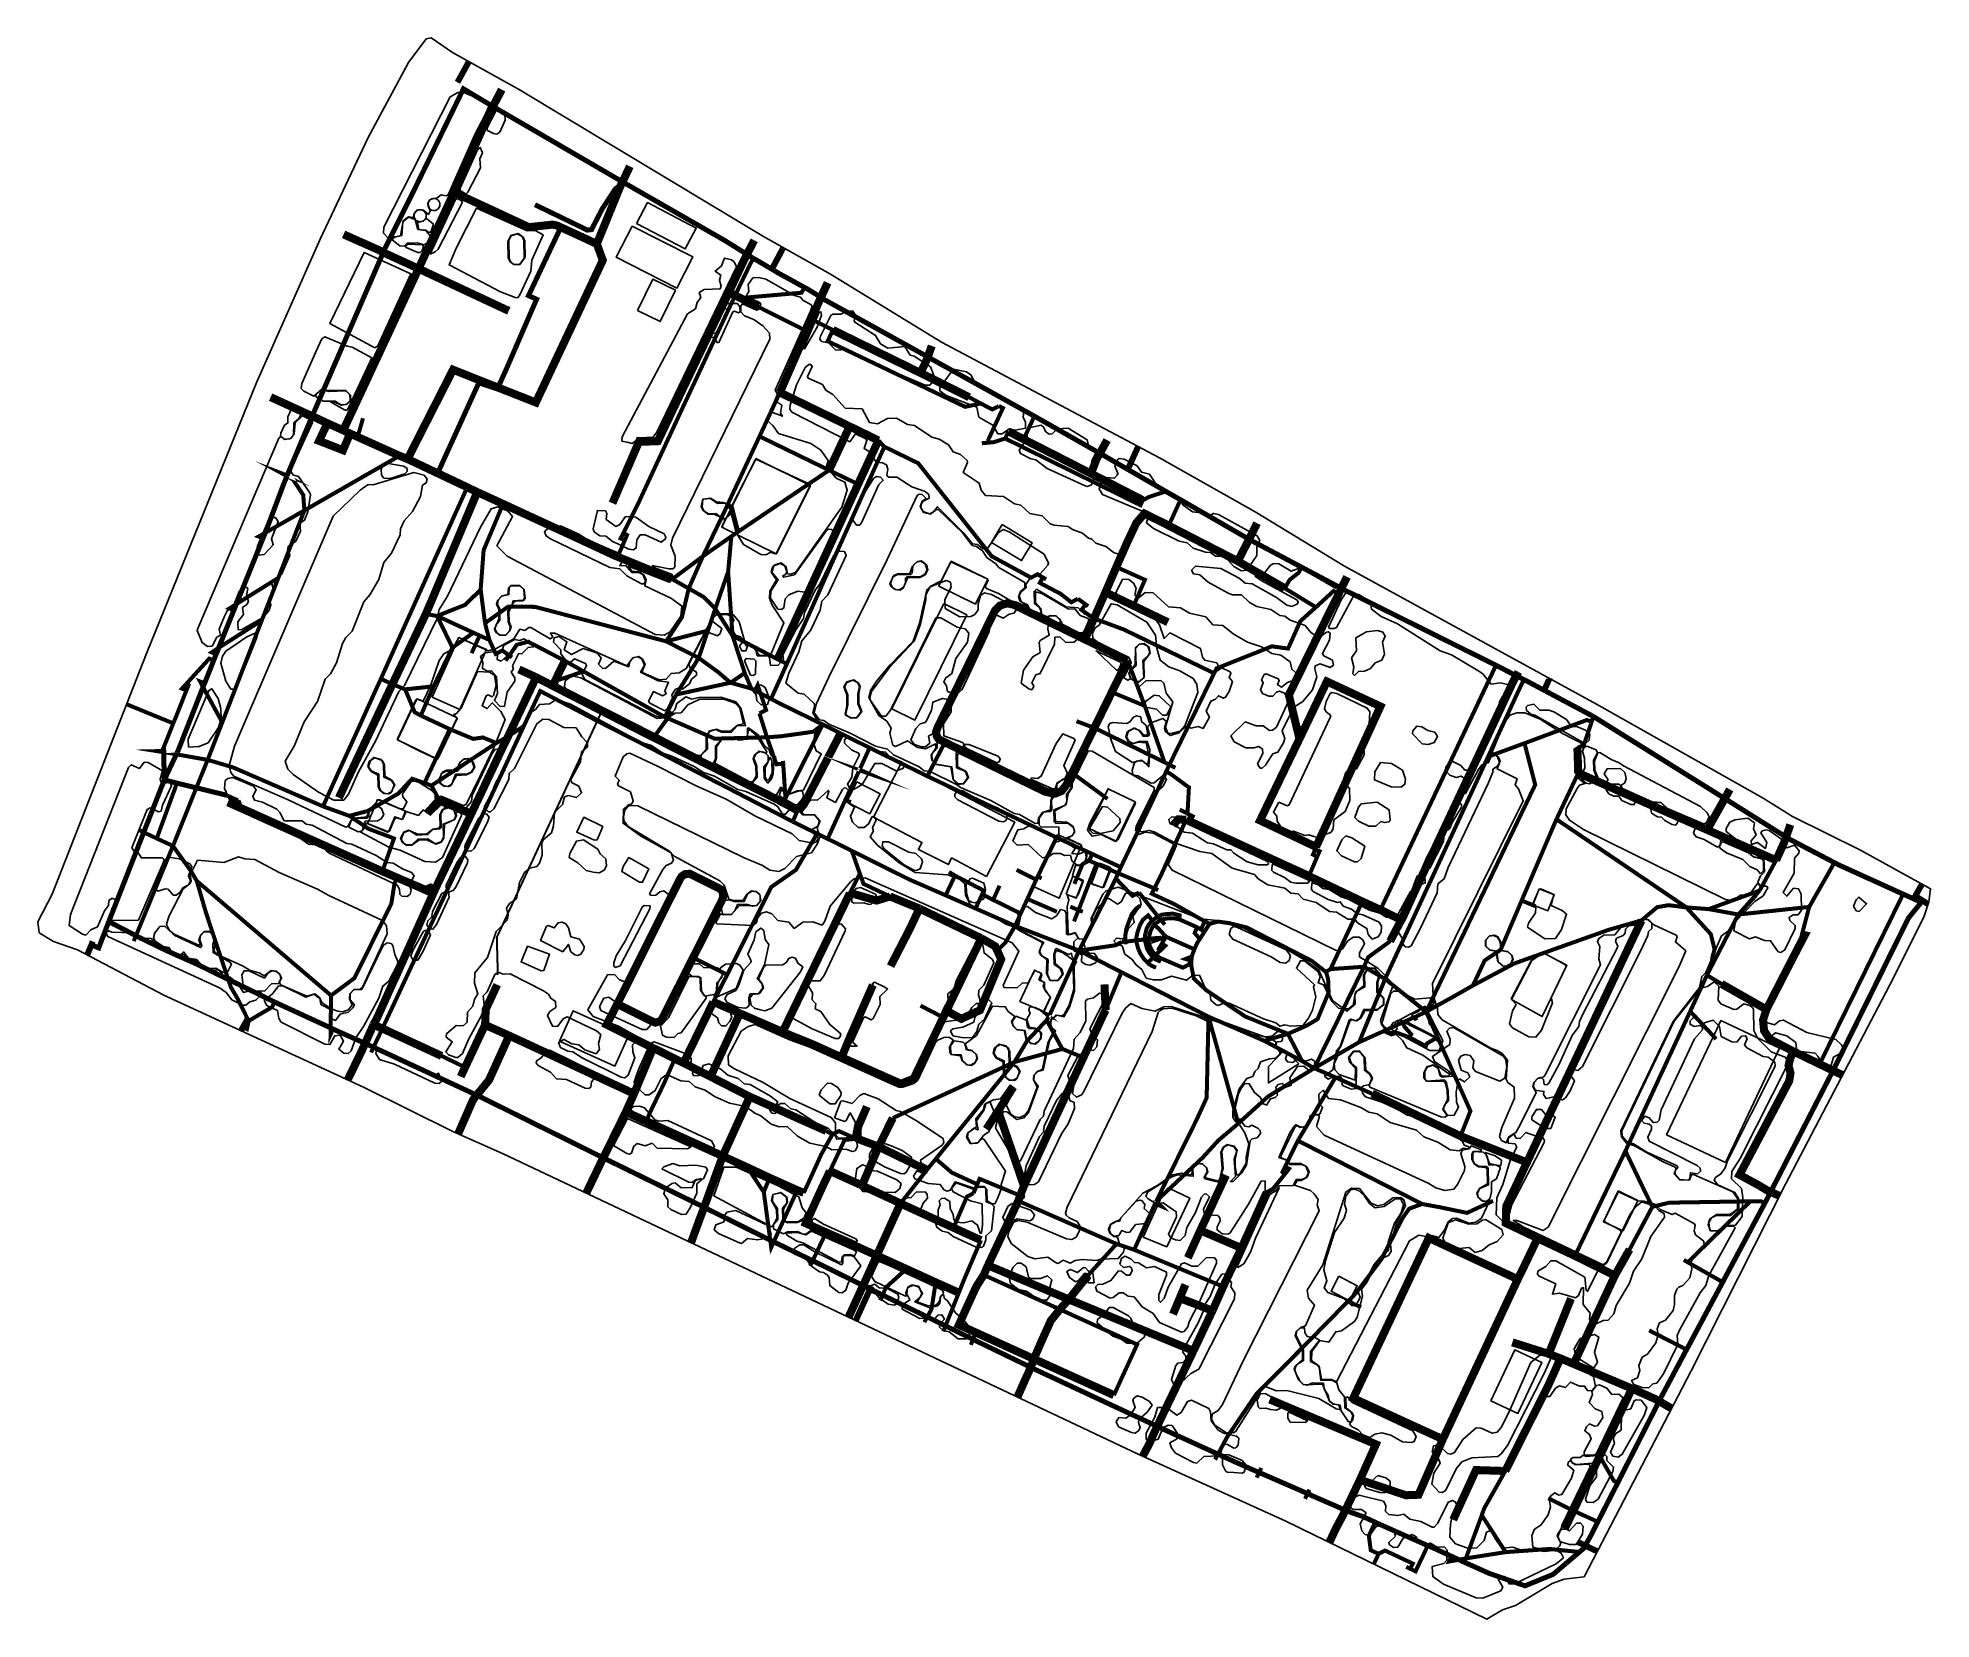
# Model space of a CAD drawing. Extents: x 1764 to 2708, y -3060 to -2272.
import ezdxf

# ---------------------------------------------------------------- set-up
doc = ezdxf.new("R2010")
doc.units = 0
for name, color, linetype in [('DOR_DOROZHKA', 30, 'CONTINUOUS'), ('DOR_LESTNICA', 1, 'CONTINUOUS'), ('DOR_PEREHOD', 2, 'CONTINUOUS'), ('DOR_PROEZD', 9, 'CONTINUOUS'), ('DOR_TROPA_GRUNT', 42, 'CONTINUOUS'), ('DOR_TROTUAR', 8, 'CONTINUOUS'), ('GRANICA_UCHASTKA', 3, 'CONTINUOUS'), ('PL_DETSKAYA', 3, 'CONTINUOUS'), ('PL_SOBAKI', 3, 'CONTINUOUS'), ('PL_SPORT', 3, 'CONTINUOUS'), ('PL_VORKAUT', 3, 'CONTINUOUS'), ('ZEL_DEREVYA', 94, 'CONTINUOUS'), ('ZEL_TRAVA', 82, 'CONTINUOUS')]:
    doc.layers.add(name, color=color, linetype=linetype)

msp = doc.modelspace()

# ---------------------------------------------------------------- linework, layer by layer
at = {"layer": 'DOR_DOROZHKA', "const_width": 2}
for points in [[(2112.061, -2400.707), (2113.974, -2396.663), (2119.624, -2384.935), (2121.168, -2382.3)], [(2114.691, -2402.051), (2145.15, -2399.391), (2146.594, -2396.759)], [(2056.29, -2519.173), (2063.869, -2504.101), (2067.213, -2496.825), (2076.392, -2477.117), (2085.952, -2456.5), (2095.325, -2436.487), (2104.982, -2415.767), (2108.138, -2408.996), (2112.061, -2400.707)], [(2123.489, -2406.363), (2147.665, -2418.547)], [(2150.139, -2412.691), (2160.759, -2417.964)], [(2234.488, -2454.591), (2226.72, -2456.26), (2225.507, -2455.685), (2205.49, -2446.113), (2185.271, -2436.444), (2164.547, -2426.587), (2158.178, -2423.523), (2160.759, -2417.964)], [(2124.185, -2470.982), (2134.319, -2449.151)], [(2228.719, -2451.514), (2234.488, -2454.591)], [(2234.488, -2454.591), (2240.256, -2457.568), (2243.521, -2455.897)], [(2108.119, -2505.347), (2124.185, -2470.982)], [(2124.185, -2470.982), (2158.867, -2487.841)], [(2183.459, -2473.003), (2186.429, -2476.14)], [(2238.412, -2474.116), (2241.008, -2473.86), (2246.672, -2472.037)], [(2246.672, -2472.037), (2248.296, -2468.5)], [(2246.672, -2472.037), (2264.369, -2480.759), (2284.595, -2490.728), (2304.821, -2500.696), (2314.125, -2505.298), (2315.271, -2502.772)], [(1897.264, -2507.901), (1908.826, -2501.248), (1944.7, -2480.663)], [(2137.84, -2584.346), (2139.08, -2581.518), (2148.148, -2561.311), (2156.832, -2541.814), (2166.283, -2520.798), (2175.925, -2499.379), (2186.429, -2476.14)], [(2186.429, -2476.14), (2203.315, -2484.38), (2239.935, -2530.713), (2259.576, -2541.394), (2262.842, -2539.723), (2265.476, -2541.267)], [(2235.016, -2474.39), (2238.412, -2474.116)], [(1888.683, -2490.478), (1886.463, -2489.625), (1888.589, -2490.78)], [(1888.589, -2490.78), (1891.526, -2492.417), (1896.697, -2500.21), (1896.981, -2504.106), (1897.264, -2507.901)], [(2113.308, -2518.641), (2158.867, -2487.841)], [(2158.867, -2487.841), (2173.326, -2494.833)], [(1935.396, -2591.822), (1941.696, -2577.778), (1950.958, -2557.268), (1960.22, -2536.757), (1969.29, -2516.651), (1978.456, -2496.342)], [(1877.794, -2519.028), (1897.264, -2507.901)], [(1884.282, -2541.499), (1897.264, -2507.901)], [(1985.161, -2547.324), (1986.637, -2527.682), (1996.345, -2504.66)], [(2095.96, -2530.722), (2106.877, -2508.075), (2108.119, -2505.347)], [(1877.794, -2519.028), (1874.432, -2520.901), (1876.652, -2521.754)], [(2057.066, -2522.658), (2054.946, -2521.803), (2056.29, -2519.173)], [(2095.96, -2530.722), (2110.154, -2520.811)], [(2108.534, -2538.455), (2110.154, -2520.811)], [(2110.154, -2520.811), (2113.308, -2518.641)], [(2080.699, -2542.158), (2095.96, -2530.722)], [(2088.903, -2546.783), (2095.96, -2530.722)], [(2102.129, -2556.903), (2108.534, -2538.455)], [(2108.534, -2538.455), (2110.723, -2570.324)], [(2302.083, -2536.074), (2316.329, -2542.469), (2310.705, -2555.398)], [(2386.056, -2546.666), (2388.468, -2542.512), (2392.992, -2538.912), (2394.434, -2536.179)], [(1863.354, -2554.558), (1884.282, -2541.499)], [(1876.036, -2562.689), (1884.282, -2541.499)], [(1963.434, -2560.5), (1977.52, -2554.893), (1985.161, -2547.324)], [(1985.161, -2547.324), (1987.324, -2564.086)], [(2077.667, -2573.14), (2085.51, -2561.064), (2088.903, -2546.783)], [(2080.699, -2542.158), (2088.903, -2546.783)], [(2088.903, -2546.783), (2096.299, -2551.026), (2102.129, -2556.903)], [(2282.915, -2551.896), (2279.652, -2553.667), (2274.358, -2549.479), (2263.935, -2544.002), (2265.476, -2541.267)], [(2386.056, -2546.666), (2401.569, -2556.136)], [(2401.569, -2556.136), (2410.399, -2548.041), (2412.931, -2549.487)], [(1863.354, -2554.558), (1859.899, -2556.734), (1862.118, -2557.586)], [(1987.324, -2564.086), (1998.852, -2555.833), (2012.261, -2555.943), (2077.667, -2573.14)], [(2098.462, -2567.788), (2102.129, -2556.903)], [(2102.129, -2556.903), (2110.723, -2570.324)], [(2290.932, -2561.728), (2290.832, -2561.73), (2284.736, -2557.46), (2286.778, -2554.714)], [(2350.853, -2589.048), (2352.001, -2586.622), (2379.678, -2575.619), (2387.707, -2576.746), (2393.815, -2563.107), (2401.569, -2556.136)], [(1854.52, -2576.36), (1876.036, -2562.689)], [(1856.324, -2613.541), (1876.036, -2562.689)], [(1957.81, -2559.521), (1963.434, -2560.5)], [(1963.434, -2560.5), (1971.078, -2576.243)], [(1963.434, -2560.5), (1981.523, -2568.814)], [(1987.324, -2564.086), (1989.506, -2572.443)], [(2077.667, -2573.14), (2098.462, -2567.788)], [(2093.853, -2581.394), (2098.462, -2567.788)], [(2290.932, -2561.728), (2305.758, -2567.211), (2350.853, -2589.048)], [(1854.52, -2576.36), (1851.067, -2578.636), (1853.289, -2579.589)], [(1961.69, -2595.556), (1971.078, -2576.243)], [(1971.078, -2576.243), (1981.523, -2568.814)], [(1980.643, -2579.038), (1984.656, -2570.247)], [(1981.523, -2568.814), (1984.656, -2570.247)], [(1984.656, -2570.247), (1989.506, -2572.443)], [(1989.506, -2572.443), (1992.657, -2579.379), (1995.923, -2577.707)], [(1999.477, -2580.132), (2003.165, -2574.849), (2008.835, -2573.326), (2027.15, -2582.836)], [(2077.667, -2573.14), (2093.853, -2581.394)], [(2110.723, -2570.324), (2116.828, -2588.902)], [(2110.723, -2570.324), (2133.188, -2582.045)], [(1838.595, -2594.113), (1849.834, -2581.764), (1852.054, -2582.617)], [(1997.633, -2582.773), (1999.477, -2580.132)], [(2027.15, -2582.836), (2036.469, -2588.137)], [(2082.642, -2599.646), (2093.853, -2581.394)], [(2093.853, -2581.394), (2103.714, -2588.585), (2109.729, -2593.758)], [(2129.913, -2601.826), (2137.84, -2584.346)], [(2133.188, -2582.045), (2137.84, -2584.346)], [(2307.691, -2582.577), (2316.286, -2605.303)], [(2433.742, -2706.92), (2490.098, -2587.74), (2491.441, -2585.11)], [(1838.595, -2594.113), (1836.249, -2596.665), (1838.468, -2597.518)], [(1847.497, -2594.021), (1845.278, -2593.169), (1846.738, -2595.939)], [(1846.738, -2595.939), (1856.324, -2613.541)], [(1906.553, -2655.378), (1914.002, -2638.908), (1923.268, -2618.598), (1932.53, -2598.087), (1935.396, -2591.822)], [(1935.396, -2591.822), (1941.157, -2594.499)], [(1941.157, -2594.499), (1947.515, -2597.063)], [(1947.515, -2597.063), (1961.69, -2595.556)], [(1955.301, -2610.101), (1961.69, -2595.556)], [(2022.165, -2592.949), (2036.469, -2588.137)], [(2036.469, -2588.137), (2076.981, -2610.874)], [(2082.642, -2599.646), (2109.729, -2593.758)], [(2109.729, -2593.758), (2116.828, -2588.902)], [(2109.729, -2593.758), (2120.096, -2596.636)], [(2116.828, -2588.902), (2120.096, -2596.636)], [(2120.096, -2596.636), (2121.918, -2597.597)], [(2328.526, -2634.654), (2350.853, -2589.048)], [(2487.422, -2630.621), (2503.958, -2594.845), (2505.302, -2592.214)], [(1808.603, -2604.467), (1829.701, -2613.115), (1831.92, -2613.968)], [(1947.515, -2597.063), (1952.264, -2608.466), (1955.301, -2610.101)], [(2006.642, -2615.395), (2014.869, -2597.909), (2043.305, -2612.802)], [(2078.323, -2608.144), (2082.642, -2599.646)], [(2121.918, -2597.597), (2124.651, -2599.038)], [(2124.651, -2599.038), (2129.913, -2601.826)], [(2129.913, -2601.826), (2134.366, -2604.131), (2155.702, -2614.576)], [(2299.829, -2598.455), (2316.286, -2605.303)], [(2316.286, -2605.303), (2326.098, -2633.406)], [(1849.023, -2632.208), (1856.324, -2613.541)], [(1936.16, -2766.096), (1941.325, -2755.079), (1948.688, -2739.312), (1957.965, -2719.501), (1967.625, -2698.882), (1976.617, -2679.777), (1986.657, -2658.249), (1995.934, -2638.439), (2005.113, -2618.73), (2006.642, -2615.395)], [(1955.301, -2610.101), (1969.755, -2616.893)], [(1998.848, -2620.466), (2006.642, -2615.395)], [(2043.305, -2612.802), (2044.823, -2613.57), (2072.744, -2627.774), (2073.25, -2628.064), (2093.487, -2638.532), (2115.241, -2649.768), (2133.05, -2658.988), (2140.741, -2663.024)], [(2076.981, -2610.874), (2078.323, -2608.144)], [(2076.981, -2610.874), (2078.394, -2611.444)], [(2078.394, -2611.444), (2101.827, -2621.643), (2127.926, -2620.979)], [(2124.167, -2609.054), (2127.926, -2620.979)], [(2127.926, -2620.979), (2135.118, -2620.424), (2150.978, -2618.18), (2155.702, -2614.576)], [(2137.377, -2650.891), (2155.702, -2614.576)], [(2155.702, -2614.576), (2164.602, -2618.986)], [(2282.233, -2612.943), (2291.109, -2616.253)], [(2505.587, -2623.925), (2536.653, -2612.348), (2539.073, -2613.196)], [(1957.129, -2643.78), (1969.755, -2616.893)], [(1960.658, -2645.004), (1993.016, -2623.794)], [(1969.755, -2616.893), (1981.466, -2621.742), (1986.253, -2621.039), (1993.016, -2623.794)], [(1993.016, -2623.794), (1998.848, -2620.466)], [(2127.926, -2620.979), (2132.618, -2634.385), (2136.016, -2634.211)], [(2164.602, -2618.986), (2179.065, -2626.177)], [(2207.886, -2640.362), (2209.326, -2637.53), (2216.626, -2623.465)], [(2291.109, -2616.253), (2326.098, -2633.406)], [(2456.552, -2757.754), (2510.937, -2644.62), (2505.587, -2623.925)], [(2487.422, -2630.621), (2505.587, -2623.925)], [(1827.116, -2627.779), (1823.816, -2627.85), (1827.129, -2628.379)], [(1827.129, -2628.379), (1831.144, -2628.993), (1833.455, -2629.443)], [(1833.455, -2629.443), (1849.023, -2632.208)], [(1843.421, -2646.136), (1849.023, -2632.208)], [(1849.023, -2632.208), (1861.408, -2635.843), (1906.553, -2655.378)], [(2174.005, -2637.393), (2177.533, -2638.617), (2174.098, -2637.09)], [(2174.098, -2637.09), (2179.065, -2626.177)], [(2179.065, -2626.177), (2207.886, -2640.362)], [(2326.098, -2633.406), (2328.526, -2634.654)], [(2436.087, -2741.387), (2442.205, -2728.148), (2443.927, -2724.509), (2453.678, -2703.487), (2463.047, -2683.275), (2472.606, -2662.657), (2481.496, -2643.455), (2487.422, -2630.621)], [(1823.656, -2671.376), (1832.914, -2646.063), (1833.464, -2643.75)], [(1919.662, -2660.097), (1928.815, -2657.698), (1944.037, -2649.065), (1950.979, -2641.611), (1957.129, -2643.78)], [(1957.129, -2643.78), (1960.658, -2645.004)], [(2166.922, -2652.253), (2174.005, -2637.393)], [(2174.005, -2637.393), (2174.098, -2637.09)], [(2207.886, -2640.362), (2272.279, -2670.888)], [(2280.088, -2638.702), (2297.677, -2651.629)], [(2304.316, -2685.704), (2319.632, -2653.656), (2326.9, -2638.091)], [(2326.9, -2638.091), (2328.526, -2634.654)], [(2328.526, -2634.654), (2331.561, -2636.189)], [(2521.513, -2661.801), (2532.421, -2638.753)], [(1831.74, -2675.104), (1842.47, -2648.458), (1843.421, -2646.136)], [(1960.658, -2645.004), (1964.418, -2652.327)], [(2136.035, -2653.621), (2137.377, -2650.891)], [(2158.134, -2671.553), (2166.922, -2652.253)], [(2166.922, -2652.253), (2169.746, -2653.293)], [(1906.553, -2655.378), (1919.662, -2660.097)], [(1919.662, -2660.097), (1929.307, -2666.592), (1939.899, -2670.566), (1941.918, -2671.422), (1936.168, -2687.755)], [(2140.741, -2663.024), (2143.122, -2657.47)], [(2321.052, -2696.248), (2322.588, -2693.213), (2324.601, -2689.167), (2332.143, -2672.396), (2336.921, -2661.987)], [(2504.179, -2702.296), (2521.513, -2661.801)], [(2521.513, -2661.801), (2586.296, -2705.725)], [(1815.062, -2667.26), (1817.186, -2668.315)], [(1817.186, -2668.315), (1823.656, -2671.376)], [(1823.656, -2671.376), (1831.74, -2675.104)], [(2108.07, -2739.27), (2130.038, -2695.573), (2142.359, -2687.002), (2152.875, -2668.965)], [(2140.741, -2663.024), (2152.875, -2668.965)], [(2152.875, -2668.965), (2158.134, -2671.553)], [(2158.134, -2671.553), (2170.169, -2677.496)], [(2262.894, -2690.301), (2272.279, -2670.888)], [(2272.279, -2670.888), (2290.066, -2679.108)], [(1813.296, -2719.825), (1831.74, -2675.104)], [(1831.74, -2675.104), (1840.715, -2687.616), (1843.623, -2692.556)], [(2170.169, -2677.496), (2174.217, -2688.915)], [(2170.169, -2677.496), (2198.994, -2691.881), (2216.973, -2699.697)], [(2290.066, -2679.108), (2304.316, -2685.704)], [(2402.252, -2680.386), (2400.131, -2679.431), (2401.177, -2676.907)], [(2401.177, -2676.907), (2401.649, -2675.596)], [(2401.649, -2675.596), (2401.646, -2675.496)], [(1910.591, -2749.64), (1922.21, -2740.984), (1940.618, -2703.867), (1942.202, -2693.828), (1943.346, -2691.202)], [(2169.225, -2698.628), (2174.217, -2688.915)], [(2174.217, -2688.915), (2176.028, -2693.979), (2189.271, -2700.296)], [(2216.973, -2699.697), (2221.663, -2689.891)], [(2218.622, -2688.056), (2221.663, -2689.891)], [(2221.663, -2689.891), (2236.033, -2697.384), (2235.171, -2699.204)], [(2252.317, -2687.027), (2262.128, -2691.918)], [(2262.128, -2691.918), (2262.894, -2690.301)], [(2262.894, -2690.301), (2264.815, -2691.26)], [(2281.183, -2694.008), (2285.272, -2684.114), (2288.537, -2682.443)], [(2283.266, -2707.069), (2291.13, -2686.689), (2292.274, -2684.063)], [(2301.837, -2691.36), (2302.981, -2688.734)], [(2302.981, -2688.734), (2304.316, -2685.704)], [(2622.834, -2697.331), (2631.012, -2682.247)], [(2647.523, -2705.502), (2658.609, -2686.053), (2660.053, -2683.42)], [(1843.623, -2692.556), (1848.056, -2707.868), (1859.292, -2741.643)], [(1843.623, -2692.556), (1910.591, -2749.64)], [(2216.973, -2699.697), (2231.922, -2706.278)], [(2231.922, -2706.278), (2235.171, -2699.204)], [(2235.171, -2699.204), (2240.634, -2701.987)], [(2240.634, -2701.987), (2243.883, -2694.914)], [(2257.733, -2701.518), (2262.128, -2691.918)], [(2283.503, -2727.275), (2301.837, -2691.36)], [(2301.837, -2691.36), (2310.127, -2699.986), (2313.393, -2698.314)], [(2346.221, -2712.713), (2331.028, -2704.137), (2319.709, -2698.878), (2321.052, -2696.248)], [(2597.42, -2706.585), (2622.834, -2697.331)], [(2612.186, -2709.267), (2622.834, -2697.331)], [(2652.717, -2783.831), (2693.065, -2701.717), (2694.309, -2699.089)], [(2231.922, -2706.278), (2251.62, -2714.957)], [(2240.634, -2701.987), (2254.389, -2708.794)], [(2251.62, -2714.957), (2254.389, -2708.794)], [(2254.389, -2708.794), (2257.733, -2701.518)], [(2257.733, -2701.518), (2272.479, -2707.903)], [(2280.987, -2712.722), (2282.22, -2709.593), (2283.266, -2707.069)], [(2314.034, -2704.804), (2311.966, -2706.349), (2309.822, -2708.997), (2308.306, -2712.932), (2307.079, -2716.36), (2306.557, -2719.973), (2306.718, -2722.771)], [(2319.998, -2712.279), (2317.942, -2709.722), (2315.289, -2711.981), (2313.75, -2714.815), (2312.621, -2718.141), (2312.077, -2720.754), (2312.207, -2722.152)], [(2322.957, -2710.314), (2324.738, -2709.375), (2327.432, -2709.017), (2330.33, -2708.854), (2333.649, -2709.683), (2333.492, -2711.687)], [(2408.867, -2736.472), (2424.748, -2702.812)], [(2479.881, -2744.643), (2485.715, -2732.211), (2493.703, -2726.835), (2504.179, -2702.296)], [(2504.179, -2702.296), (2511.044, -2705.15)], [(2563.924, -2712.211), (2571.686, -2705.64), (2577.367, -2704.617), (2586.296, -2705.725)], [(2586.296, -2705.725), (2597.42, -2706.585)], [(2586.296, -2705.725), (2598.49, -2719.068), (2600.355, -2726.632), (2599.241, -2730.658), (2598.836, -2735.069)], [(2597.42, -2706.585), (2612.186, -2709.267)], [(2598.836, -2735.069), (2612.186, -2709.267)], [(2612.186, -2709.267), (2647.523, -2705.502)], [(2643.917, -2719.187), (2647.523, -2705.502)], [(2242.783, -2727.354), (2246.797, -2723.266), (2247.471, -2722.05), (2251.62, -2714.957)], [(2251.62, -2714.957), (2283.503, -2727.275)], [(2319.998, -2712.279), (2318.241, -2714.318), (2317.184, -2716.342), (2316.358, -2719.761), (2316.499, -2721.659)], [(2318.295, -2721.421), (2318.284, -2720.921), (2319.019, -2717.903), (2320.165, -2715.377), (2320.846, -2714.462)], [(2319.998, -2712.279), (2321.77, -2710.94), (2322.957, -2710.314)], [(2320.846, -2714.462), (2321.235, -2713.953), (2322.716, -2713.021), (2324.292, -2711.886)], [(2320.846, -2714.462), (2322.983, -2716.117), (2326.776, -2720.337)], [(2324.292, -2711.886), (2324.49, -2711.782), (2327.579, -2711.215), (2330.779, -2711.146), (2333.492, -2711.687)], [(2333.492, -2711.687), (2342.281, -2715.599)], [(2343.709, -2721.472), (2341.144, -2718.526), (2342.281, -2715.599)], [(2342.281, -2715.599), (2344.308, -2716.756)], [(2343.709, -2721.472), (2346.031, -2717.82)], [(2346.031, -2717.82), (2348.549, -2713.963)], [(2346.221, -2712.713), (2348.549, -2713.963)], [(2348.549, -2713.963), (2352.626, -2712.775), (2358.246, -2713.554), (2367.198, -2715.761), (2399.474, -2732.373), (2406.597, -2737.922)], [(2479.881, -2744.643), (2500.455, -2733.693), (2547.616, -2716.866), (2563.924, -2712.211)], [(2642.442, -2725.022), (2643.917, -2719.187)], [(1812.155, -2722.551), (1813.296, -2719.825)], [(2268.693, -2759.612), (2283.503, -2727.275)], [(2283.503, -2727.275), (2301.754, -2724.579), (2304.92, -2722.91)], [(2283.503, -2727.275), (2304.646, -2738.024)], [(2306.746, -2724.071), (2306.718, -2722.771)], [(2317.752, -2733.338), (2317.034, -2732.554), (2315.602, -2731.084), (2314.154, -2728.914), (2312.998, -2726.337), (2312.235, -2723.452), (2312.207, -2722.152)], [(2320.494, -2730.578), (2319.778, -2729.893), (2318.442, -2728.221), (2317.294, -2726.045), (2316.527, -2722.96), (2316.499, -2721.659)], [(2321.868, -2729.348), (2321.053, -2728.665), (2320.027, -2727.486), (2318.877, -2725.21), (2318.225, -2722.823), (2318.295, -2721.421)], [(2320.19, -2721.179), (2320.421, -2722.575), (2323.897, -2721.4)], [(2324.751, -2723.882), (2323.207, -2726.517), (2323.925, -2727.302)], [(2323.897, -2721.4), (2326.776, -2720.337)], [(2324.751, -2723.882), (2326.776, -2720.337)], [(2326.776, -2720.337), (2341.019, -2726.633)], [(2339.597, -2730.265), (2341.019, -2726.633)], [(2341.019, -2726.633), (2342.256, -2723.704), (2343.709, -2721.472)], [(2425.551, -2735.312), (2427.649, -2730.564), (2438.584, -2722.623)], [(2091.077, -2730.732), (2102.507, -2736.488), (2108.07, -2739.27)], [(2296.75, -2756.904), (2304.646, -2738.024)], [(2304.646, -2738.024), (2348.048, -2760.198)], [(2317.752, -2733.338), (2318.163, -2733.83), (2319.786, -2734.895), (2321.906, -2735.75)], [(2320.494, -2730.578), (2321.415, -2731.558), (2323.435, -2732.415), (2324.105, -2731)], [(2321.868, -2729.348), (2323.498, -2730.713), (2324.105, -2731)], [(2324.105, -2731), (2335.213, -2735.763), (2338.479, -2734.091)], [(2339.597, -2730.265), (2336.62, -2731.43), (2339.038, -2732.178)], [(2339.479, -2734.07), (2339.603, -2730.565)], [(2387.653, -2768.747), (2366.355, -2760.103), (2346.962, -2747.015), (2340.735, -2741.246), (2339.498, -2734.97), (2339.479, -2734.07)], [(2339.603, -2730.565), (2339.597, -2730.265)], [(2387.653, -2768.747), (2396.969, -2764.644), (2402.403, -2761.425), (2407.92, -2748.199), (2407.671, -2741.301), (2406.597, -2737.922)], [(2400.73, -2785.874), (2425.551, -2735.312)], [(2406.597, -2737.922), (2408.867, -2736.472)], [(2408.867, -2736.472), (2425.551, -2735.312)], [(2425.551, -2735.312), (2436.087, -2741.387)], [(2596.531, -2739.521), (2598.836, -2735.069)], [(1859.292, -2741.643), (1860.678, -2745.616), (1863.897, -2751.049), (1869.024, -2761.444)], [(2101.159, -2752.826), (2108.07, -2739.27)], [(2423.161, -2772.883), (2436.087, -2741.387)], [(2436.087, -2741.387), (2456.552, -2757.754)], [(2456.552, -2757.754), (2471.875, -2749.218), (2479.881, -2744.643)], [(2588.215, -2757.51), (2596.531, -2739.521)], [(2596.531, -2739.521), (2603.829, -2743.866)], [(1869.444, -2762.335), (1877.149, -2757.766), (1881.102, -2755.48), (1882.346, -2752.851)], [(1910.339, -2765.754), (1910.591, -2749.64)], [(2204.454, -2754.696), (2215.786, -2760.555)], [(2268.693, -2759.612), (2267.278, -2758.942), (2268.502, -2760.016)], [(1866.706, -2765.296), (1868.63, -2766.355), (1869.444, -2762.335)], [(1869.024, -2761.444), (1869.444, -2762.335)], [(1911.552, -2766.328), (1910.31, -2769.056), (1910.339, -2765.754)], [(1931.758, -2775.396), (1936.16, -2766.096)], [(2251.285, -2782.8), (2257.659, -2772.157), (2267.343, -2761.942)], [(2267.343, -2761.942), (2268.502, -2760.016)], [(2267.343, -2761.942), (2275.157, -2776.281)], [(2268.502, -2760.016), (2268.693, -2759.612)], [(2322.019, -2852.108), (2342.056, -2811.655), (2347.12, -2800.639), (2348.048, -2760.198)], [(2348.048, -2760.198), (2362.904, -2813.405)], [(2348.048, -2760.198), (2375.821, -2772.205)], [(2435.547, -2767.312), (2444.761, -2763.111)], [(2444.761, -2763.111), (2450.905, -2760.377)], [(2444.761, -2763.111), (2445.809, -2765.29), (2449.089, -2768.921), (2448.704, -2769.63), (2448.323, -2770.538)], [(2450.905, -2760.377), (2456.552, -2757.754)], [(2450.905, -2760.377), (2451.642, -2762.062)], [(2456.552, -2757.754), (2458.971, -2763.204)], [(2457.781, -2763.73), (2458.971, -2763.204)], [(2458.971, -2763.204), (2462.228, -2770.438)], [(2555.902, -2827.145), (2588.215, -2757.51)], [(2588.215, -2757.51), (2601.121, -2771.339)], [(1930.514, -2778.024), (1931.758, -2775.396)], [(2375.821, -2772.205), (2387.653, -2768.747)], [(2375.821, -2772.205), (2394.649, -2782.303)], [(2387.653, -2768.747), (2394.649, -2782.303)], [(2400.73, -2785.874), (2423.161, -2772.883)], [(2423.161, -2772.883), (2435.547, -2767.312)], [(2435.547, -2767.312), (2439.186, -2769.035), (2441.869, -2768.176), (2448.323, -2770.538)], [(2448.323, -2770.538), (2456.421, -2774.866), (2456.895, -2773.655), (2457.387, -2773.244), (2461.439, -2770.955), (2462.228, -2770.438)], [(2462.228, -2770.438), (2478.631, -2807.203), (2473.699, -2819.716)], [(1965.67, -2779.766), (1977.399, -2785.416)], [(2067.628, -2812.381), (2070.396, -2806.218), (2076.622, -2793.377), (2078.719, -2788.529), (2081.961, -2781.155)], [(2190.656, -2810.724), (2251.285, -2782.8)], [(2212.107, -2831.071), (2251.285, -2782.8)], [(2251.285, -2782.8), (2275.157, -2776.281)], [(2275.157, -2776.281), (2285.655, -2780.556)], [(2394.649, -2782.303), (2400.73, -2785.874)], [(2362.904, -2813.405), (2377.722, -2799.978), (2400.73, -2785.874)], [(2392.605, -2821.968), (2411.334, -2790.447)], [(2400.73, -2785.874), (2411.334, -2790.447)], [(2411.334, -2790.447), (2429.316, -2798.463), (2429.619, -2798.557)], [(2322.019, -2852.108), (2345.162, -2830.397), (2352.883, -2821.926), (2362.904, -2813.405)], [(2146.238, -2848.002), (2149.009, -2841.939), (2154.93, -2828.905), (2156.374, -2826.272), (2160.517, -2818.879)], [(2157.478, -2817.143), (2160.517, -2818.879)], [(2159.31, -2837.114), (2166.58, -2821.649), (2169.874, -2821.278)], [(2169.874, -2821.278), (2172.969, -2821.011)], [(2386.183, -2835.014), (2392.605, -2821.968)], [(2392.605, -2821.968), (2454.519, -2853.548)], [(2207.526, -2836.673), (2212.107, -2831.071)], [(2212.107, -2831.071), (2220.059, -2837.903), (2230.67, -2842.776), (2232.789, -2843.631)], [(2530.718, -2879.416), (2555.902, -2827.145)], [(2555.902, -2827.145), (2563.97, -2843.979), (2569.31, -2854.97)], [(2118.149, -2835.302), (2126.32, -2847.632)], [(2126.32, -2847.632), (2129.167, -2840.467)], [(2194.477, -2853.263), (2207.526, -2836.673)], [(2386.183, -2835.014), (2384.939, -2837.642), (2386.161, -2838.616)], [(2126.32, -2847.632), (2129.539, -2871.575)], [(2131.258, -2872.439), (2143.008, -2846.671)], [(2220.953, -2865.398), (2227.621, -2849.846), (2230.886, -2848.174)], [(2253.18, -2851.995), (2302.169, -2873.448)], [(2310.937, -2876.36), (2321.445, -2853.321)], [(2321.445, -2853.321), (2324.475, -2854.657), (2322.019, -2852.108)], [(2321.445, -2853.321), (2322.019, -2852.108)], [(2418.135, -2901.459), (2421.562, -2897.983), (2434.301, -2880.999), (2444.863, -2860.46), (2448.066, -2855.888), (2454.519, -2853.548)], [(2454.519, -2853.548), (2463.359, -2855.158), (2476.926, -2857.966), (2489.904, -2851.983)], [(2557.963, -2876.226), (2569.31, -2854.97)], [(2569.31, -2854.97), (2577.669, -2852.888), (2618.176, -2852.213)], [(2587.016, -2882.602), (2618.176, -2852.213)], [(2618.176, -2852.213), (2623.579, -2852.196), (2625.4, -2853.157)], [(2150.671, -2881.824), (2157.371, -2867.772)], [(2129.539, -2871.575), (2130.016, -2875.167), (2131.258, -2872.439)], [(2223.553, -2897.759), (2225.926, -2891.804), (2231.258, -2879.283), (2232.878, -2875.546), (2234.594, -2871.607)], [(2287.999, -2889.062), (2302.169, -2873.448)], [(2302.169, -2873.448), (2310.937, -2876.36)], [(2310.937, -2876.36), (2355.356, -2894.711)], [(2149.427, -2884.452), (2150.671, -2881.824)], [(2185.558, -2898.88), (2187.178, -2895.143), (2197.384, -2885.918)], [(2235.968, -2888.886), (2241.627, -2891.465), (2264.259, -2901.682), (2273.959, -2906.075)], [(2584.99, -2881.445), (2587.016, -2882.602)], [(2587.016, -2882.602), (2602.616, -2891.47), (2604.437, -2892.431)], [(2184.316, -2901.608), (2185.558, -2898.88)], [(2207.805, -2909.805), (2209.925, -2906.057), (2212.036, -2892.605)], [(2216.907, -2914.311), (2223.553, -2897.759)], [(2273.959, -2906.075), (2282.144, -2909.8), (2305.687, -2920.497), (2312.457, -2923.552), (2309.59, -2929.817), (2304.143, -2941.641), (2300.896, -2948.815)], [(2352.758, -2978.211), (2357.375, -2969.606), (2372.017, -2948.079), (2394.052, -2925.992), (2417.45, -2902.174), (2418.135, -2901.459)], [(2418.135, -2901.459), (2419.872, -2903.122), (2424.113, -2904.931)], [(2206.361, -2912.438), (2207.805, -2909.805)], [(2215.765, -2917.037), (2216.907, -2914.311)], [(2230.659, -2921.017), (2231.986, -2917.587)], [(2567.739, -2916.536), (2584.534, -2925.178), (2586.356, -2926.139)], [(2229.517, -2923.743), (2230.659, -2921.017)], [(2351.316, -2980.943), (2352.758, -2978.211)], [(2543.079, -2979.201), (2550.15, -2991.555), (2552.071, -2992.514)], [(2372.021, -2989.901), (2373.267, -2987.372)], [(2373.267, -2987.372), (2374.317, -2985.049)], [(2484.285, -3008.686), (2485.414, -3005.36), (2496.015, -2986.621)], [(2396.162, -3000.485), (2397.406, -2997.857)], [(2397.406, -2997.857), (2398.365, -2995.935)], [(2517.418, -3000.166), (2529.959, -3006.399)], [(2431.132, -3012.136), (2429.888, -3014.764), (2427.976, -3018.908), (2428.932, -3026.091), (2432.873, -3027.906)], [(2476.345, -3030.169), (2484.285, -3008.686)], [(2484.285, -3008.686), (2496.188, -3027.039)], [(2529.959, -3006.399), (2540.266, -3011.079), (2542.088, -3012.04)], [(2430.481, -3032.961), (2432.873, -3027.906)], [(2448.643, -3035.37), (2451.271, -3036.614), (2453.854, -3031.155), (2456.153, -3026.403), (2457.297, -3023.777)], [(2472.858, -3030.845), (2467.975, -3031.75), (2469.218, -3029.122)], [(2472.858, -3030.845), (2476.345, -3030.169)], [(2476.345, -3030.169), (2496.188, -3027.039)], [(2496.188, -3027.039), (2518.065, -3025.466), (2531.803, -3026.87), (2532.318, -3027.559)], [(2446.621, -3034.413), (2448.643, -3035.37)]]:
    msp.add_lwpolyline(points, dxfattribs=at)
at = {"layer": 'DOR_LESTNICA', "const_width": 2}
for points in [[(1923.483, -2471.116), (1924.627, -2468.49), (1926.486, -2461.946)], [(2243.521, -2455.897), (2245.543, -2456.853), (2238.28, -2472.618), (2238.412, -2474.116)], [(2255.783, -2472.34), (2257.127, -2469.71), (2261.239, -2460.917)], [(2315.271, -2502.772), (2318.537, -2501.1), (2326.783, -2498.421)], [(2328.051, -2515.402), (2329.492, -2512.67), (2334.077, -2502.565)], [(2056.29, -2519.173), (2058.112, -2520.134), (2057.066, -2522.658)], [(2053.545, -2531.039), (2054.589, -2528.415), (2057.066, -2522.658)], [(2265.476, -2541.267), (2267.098, -2542.232)], [(2282.915, -2551.896), (2286.778, -2554.714)], [(2286.778, -2554.714), (2288, -2555.688)], [(1995.923, -2577.707), (1999.477, -2580.132)], [(1999.477, -2580.132), (2000.799, -2581.104)], [(1838.468, -2597.518), (1839.512, -2594.894), (1838.595, -2594.113)], [(2121.918, -2597.597), (2123.262, -2594.966), (2124.651, -2599.038)], [(1831.92, -2613.968), (1832.966, -2611.444), (1838.468, -2597.518)], [(2124.167, -2609.054), (2127.432, -2607.383), (2124.651, -2599.038)], [(1827.081, -2626.179), (1827.079, -2626.079), (1831.92, -2613.968)], [(2071.803, -2621.291), (2073.147, -2618.661), (2078.394, -2611.444)], [(2078.394, -2611.444), (2080.145, -2609.105), (2078.323, -2608.144)], [(2531.953, -2626.357), (2535.219, -2624.685), (2539.073, -2613.196)], [(2539.073, -2613.196), (2539.917, -2610.576)], [(2135.884, -2632.713), (2136.016, -2634.211)], [(2136.016, -2634.211), (2137.073, -2650.697), (2137.377, -2650.891)], [(2326.9, -2638.091), (2328.921, -2639.048), (2338.275, -2645.95), (2337.632, -2657.87), (2337.152, -2658.781)], [(1858.308, -2649.817), (1862.045, -2651.437)], [(1862.045, -2651.437), (1864.167, -2652.392)], [(2333.711, -2656.954), (2337.152, -2658.781)], [(2337.152, -2658.781), (2340.186, -2660.316), (2338.943, -2662.944)], [(2288.537, -2682.443), (2290.066, -2679.108)], [(2397.96, -2690.084), (2399.301, -2687.353), (2402.252, -2680.386)], [(2401.177, -2676.907), (2403.396, -2677.76), (2402.252, -2680.386)], [(2288.537, -2682.443), (2292.274, -2684.063)], [(2292.274, -2684.063), (2294.294, -2684.92), (2302.981, -2688.734)], [(2302.981, -2688.734), (2305.1, -2689.589), (2321.052, -2696.248)], [(2313.393, -2698.314), (2317.199, -2703.135), (2321.107, -2708.053), (2322.957, -2710.314)], [(2321.052, -2696.248), (2322.972, -2697.107)], [(2279.127, -2705.358), (2283.266, -2707.069)], [(2283.266, -2707.069), (2285.386, -2707.924)], [(2322.957, -2710.314), (2323.264, -2710.608), (2324.292, -2711.886)], [(2324.292, -2711.886), (2324.498, -2712.182), (2326.246, -2714.345)], [(2344.308, -2716.756), (2345.547, -2713.928), (2346.221, -2712.713)], [(2344.308, -2716.756), (2346.031, -2717.82)], [(2304.92, -2722.91), (2306.718, -2722.771)], [(2306.718, -2722.771), (2310.011, -2722.4), (2312.207, -2722.152)], [(2312.207, -2722.152), (2315.501, -2721.781), (2316.499, -2721.659)], [(2316.499, -2721.659), (2318.295, -2721.421)], [(2318.295, -2721.421), (2319.693, -2721.29), (2320.19, -2721.179)], [(2320.19, -2721.179), (2321.488, -2721.051), (2323.686, -2720.904), (2323.897, -2721.4)], [(2321.868, -2729.348), (2322.944, -2728.224), (2323.925, -2727.302)], [(2323.925, -2727.302), (2324.318, -2726.993), (2326.473, -2724.846), (2324.751, -2723.882)], [(2317.065, -2733.954), (2317.752, -2733.338)], [(2317.752, -2733.338), (2320.2, -2730.884), (2320.494, -2730.578)], [(2320.494, -2730.578), (2321.868, -2729.348)], [(2338.479, -2734.091), (2339.038, -2732.178)], [(2338.479, -2734.091), (2339.479, -2734.07)], [(2339.038, -2732.178), (2339.603, -2730.565)], [(2339.603, -2730.565), (2339.884, -2729.659)], [(2160.517, -2818.879), (2163.782, -2817.207), (2169.743, -2819.88), (2169.874, -2821.278)], [(2232.789, -2843.631), (2233.933, -2841.005), (2254.124, -2849.373)], [(2377.053, -2847.718), (2380.216, -2845.948), (2386.161, -2838.616)], [(2386.161, -2838.616), (2388.205, -2835.971), (2386.183, -2835.014)], [(2230.886, -2848.174), (2232.789, -2843.631)], [(2254.124, -2849.373), (2256.446, -2850.324)], [(2432.873, -3027.906), (2436.039, -3026.237), (2449.886, -3032.742), (2448.643, -3035.37)]]:
    msp.add_lwpolyline(points, dxfattribs=at)
at = {"layer": 'DOR_PEREHOD', "const_width": 3}
for points in [[(1973.596, -2294.542), (1979.276, -2284.214)], [(2130.287, -2387.606), (2130.964, -2386.491), (2136.059, -2376.876)], [(2307.736, -2487.426), (2308.312, -2486.313), (2312.992, -2476.007)], [(2515.322, -2597.501), (2515.994, -2596.186), (2517.999, -2591.74), (2517.996, -2591.64)], [(2706.824, -2704.121), (2700.433, -2700.057), (2703.806, -2694.081)], [(1788.992, -2729.455), (1791.084, -2724.407)], [(1791.084, -2724.407), (1791.747, -2722.692)], [(1865.647, -2767.22), (1866.706, -2765.296)], [(1866.706, -2765.296), (1868.924, -2761.446), (1869.024, -2761.444)], [(2172.127, -2911.677), (2178.91, -2896.822), (2179.288, -2895.814)], [(2179.288, -2895.814), (2179.958, -2894.398)], [(2532.097, -3021.961), (2535.838, -3023.781)], [(2535.838, -3023.781), (2541.903, -3026.651)]]:
    msp.add_lwpolyline(points, dxfattribs=at)
at = {"layer": 'DOR_PROEZD', "const_width": 4}
for points in [[(1991.265, -2306.566), (1995.685, -2298.166)], [(1971.88, -2349.407), (1988.583, -2312.127), (1989.823, -2309.299), (1991.265, -2306.566)], [(2055.909, -2344.09), (2059.545, -2336.407)], [(1954.191, -2387.409), (1971.88, -2349.407)], [(1971.88, -2349.407), (1990.273, -2357.915), (2009.173, -2366.711), (2021.052, -2365.454), (2023.163, -2365.908), (2025.082, -2366.767)], [(2043.071, -2375.083), (2053.808, -2348.738), (2054.569, -2346.92), (2055.909, -2344.09)], [(1916.802, -2370.308), (1934.583, -2378.228), (1936.607, -2379.285)], [(2025.082, -2366.767), (2035.895, -2371.736), (2043.071, -2375.083)], [(1936.607, -2379.285), (1937.72, -2379.861), (1954.191, -2387.409)], [(1993.388, -2446.494), (2012.662, -2454.081), (2046.049, -2383.223), (2043.071, -2375.083)], [(2108.926, -2399.174), (2115.143, -2385.932), (2116.483, -2383.102), (2117.922, -2380.269)], [(2117.922, -2380.269), (2121.574, -2373.287)], [(1916.611, -2467.963), (1919.386, -2462.1), (1929.139, -2441.178), (1954.191, -2387.409)], [(1954.191, -2387.409), (1999.169, -2408.449)], [(2050.866, -2504.282), (2064.205, -2473.378), (2066.212, -2473.635), (2073.51, -2473.377), (2108.926, -2399.174)], [(2108.926, -2399.174), (2112.061, -2400.707)], [(2154.804, -2401.684), (2158.149, -2394.408)], [(2112.061, -2400.707), (2114.691, -2402.051)], [(2114.691, -2402.051), (2123.489, -2406.363)], [(2150.139, -2412.691), (2153.467, -2404.615), (2154.804, -2401.684)], [(2147.665, -2418.547), (2150.139, -2412.691)], [(2160.759, -2417.964), (2204.343, -2439.334)], [(2134.319, -2449.151), (2147.665, -2418.547)], [(2208.073, -2431.349), (2210.056, -2425.904)], [(1948.737, -2482.276), (1953.247, -2473.374), (1971.388, -2437.764), (1991.672, -2445.83), (1993.388, -2446.494)], [(2204.343, -2439.334), (2206.935, -2434.275), (2208.073, -2431.349)], [(2204.343, -2439.334), (2228.719, -2451.514)], [(1880.435, -2451.435), (1899.029, -2459.938), (1901.15, -2460.893)], [(2134.319, -2449.151), (2143.114, -2453.364), (2169.101, -2466.009)], [(1901.15, -2460.893), (1908.731, -2464.431)], [(1920.048, -2469.589), (1916.525, -2477.87), (1904.619, -2473.225), (1908.061, -2465.846), (1908.731, -2464.431)], [(1908.731, -2464.431), (1916.611, -2467.963)], [(1916.611, -2467.963), (1920.048, -2469.589)], [(1920.048, -2469.589), (1921.361, -2470.161), (1923.483, -2471.116)], [(1923.483, -2471.116), (1944.7, -2480.663)], [(2158.867, -2487.841), (2169.101, -2466.009)], [(2169.101, -2466.009), (2183.459, -2473.003)], [(2173.326, -2494.833), (2183.459, -2473.003)], [(2248.296, -2468.5), (2253.861, -2471.381), (2255.783, -2472.34)], [(2255.783, -2472.34), (2289.472, -2489.522)], [(2293.856, -2479.422), (2297.515, -2472.839)], [(1944.7, -2480.663), (1948.737, -2482.276)], [(1948.737, -2482.276), (1961.676, -2488.4), (1963.698, -2489.357)], [(2289.472, -2489.522), (2292.312, -2482.057), (2293.856, -2479.422)], [(1963.698, -2489.357), (1978.456, -2496.342)], [(2289.472, -2489.522), (2315.271, -2502.772)], [(1957.81, -2559.521), (1960.763, -2552.654), (1980.749, -2505.197), (1983.411, -2498.736)], [(1978.456, -2496.342), (1983.411, -2498.736)], [(1983.411, -2498.736), (1989.271, -2501.411), (1996.345, -2504.66)], [(2133.188, -2582.045), (2173.326, -2494.833)], [(1996.345, -2504.66), (2011.202, -2511.543), (2032.221, -2521.194), (2051.323, -2530.086), (2051.93, -2530.373), (2053.545, -2531.039)], [(2302.083, -2536.074), (2306.757, -2525.467), (2307.042, -2524.761), (2312.113, -2514.046), (2316.116, -2509.457), (2326.229, -2514.441), (2328.051, -2515.402)], [(2328.051, -2515.402), (2343.531, -2523.372), (2362.652, -2533.164)], [(2362.652, -2533.164), (2366.878, -2524.969), (2368.219, -2522.238)], [(2368.219, -2522.238), (2372.249, -2514.247)], [(2053.545, -2531.039), (2073.127, -2539.02), (2080.699, -2542.158)], [(2296.653, -2548.698), (2302.083, -2536.074)], [(2362.652, -2533.164), (2364.578, -2534.323), (2384.03, -2545.509), (2386.056, -2546.666)], [(2414.273, -2546.756), (2417.15, -2540.991)], [(2290.932, -2561.728), (2291.312, -2560.819), (2291.408, -2560.617), (2296.653, -2548.698)], [(2296.653, -2548.698), (2310.705, -2555.398)], [(2412.931, -2549.487), (2405.166, -2565.163), (2388.106, -2599.849), (2393.381, -2621.747)], [(2412.931, -2549.487), (2414.273, -2546.756)], [(1941.157, -2594.499), (1957.81, -2559.521)], [(2286.354, -2572.132), (2251.165, -2554.983), (2247.546, -2554.161), (2243.969, -2555.339), (2241.523, -2557.893), (2212.868, -2616.242), (2212.213, -2618.358), (2212.559, -2620.451), (2213.591, -2621.93), (2216.626, -2623.465)], [(2310.705, -2555.398), (2327.792, -2563.633)], [(2286.354, -2572.132), (2289.12, -2565.869), (2290.932, -2561.728)], [(2286.354, -2572.132), (2295.86, -2576.829), (2307.691, -2582.577)], [(2004.231, -2587.133), (2012.82, -2591.049)], [(2022.165, -2592.949), (2027.15, -2582.836)], [(2299.829, -2598.455), (2307.691, -2582.577)], [(2501.459, -2590.296), (2502.518, -2588.373)], [(1914.465, -2651.105), (1938.86, -2599.351), (1941.157, -2594.499)], [(1998.848, -2620.466), (2012.82, -2591.049)], [(2012.82, -2591.049), (2021.015, -2595.275)], [(2021.015, -2595.275), (2022.165, -2592.949)], [(2021.015, -2595.275), (2045.6, -2607.85)], [(2393.381, -2621.747), (2407.071, -2593.136), (2433.753, -2605.567), (2401.649, -2675.596)], [(2444.157, -2711.998), (2500.113, -2592.827), (2501.459, -2590.296)], [(2291.109, -2616.253), (2299.829, -2598.455)], [(2045.6, -2607.85), (2069.882, -2620.332), (2071.803, -2621.291)], [(2216.626, -2623.465), (2267.589, -2648.277), (2271.706, -2648.989), (2274.78, -2647.722), (2277.118, -2644.77), (2291.109, -2616.253)], [(1980.472, -2659.083), (1995.877, -2626.534), (1998.848, -2620.466)], [(2071.803, -2621.291), (2130.368, -2650.642), (2133.807, -2652.369), (2136.035, -2653.621)], [(2143.122, -2657.47), (2146.26, -2654.501), (2164.602, -2618.986)], [(2401.649, -2675.596), (2373.749, -2662.392), (2393.381, -2621.747)], [(2531.953, -2626.357), (2532.421, -2638.753)], [(2532.421, -2638.753), (2544.241, -2644.001), (2566.465, -2653.826), (2587.476, -2663.077), (2596.667, -2667.081)], [(1892.02, -2668.098), (1890.403, -2667.333), (1870.601, -2658.456), (1860.903, -2654.163), (1862.045, -2651.437)], [(1958.553, -2658.757), (1964.418, -2652.327)], [(1964.418, -2652.327), (1980.472, -2659.083)], [(2136.035, -2653.621), (2138.766, -2654.963), (2143.122, -2657.47)], [(2596.667, -2667.081), (2603.893, -2654.218), (2605.435, -2651.483)], [(2605.435, -2651.483), (2607.937, -2646.927)], [(1962.664, -2696.187), (1980.472, -2659.083)], [(2330.379, -2664.83), (2332.916, -2661.874), (2336.921, -2661.987)], [(2336.921, -2661.987), (2338.943, -2662.944)], [(2338.943, -2662.944), (2367.238, -2675.94), (2388.257, -2685.591), (2396.038, -2689.125), (2397.96, -2690.084)], [(1892.02, -2668.098), (1936.168, -2687.755)], [(2596.667, -2667.081), (2605.96, -2671.182), (2631.012, -2682.247)], [(2631.012, -2682.247), (2634.929, -2673.658), (2635.964, -2670.634)], [(2635.964, -2670.634), (2638.132, -2664.484)], [(1936.168, -2687.755), (1956.77, -2696.615)], [(2053.257, -2753.861), (2084.432, -2691.755), (2085.399, -2690.234), (2087.176, -2689.095), (2089.474, -2688.945), (2103.23, -2695.852), (2104.952, -2696.815), (2106.093, -2698.691), (2105.851, -2701.398), (2091.077, -2730.732)], [(2397.96, -2690.084), (2408.877, -2695.251), (2424.748, -2702.812)], [(1931.716, -2764.191), (1933.639, -2760.548), (1942.518, -2740.846), (1942.616, -2740.744), (1961.518, -2698.713)], [(1956.77, -2696.615), (1957.074, -2696.808), (1961.518, -2698.713)], [(1961.518, -2698.713), (1962.664, -2696.187)], [(2135.701, -2767.788), (2169.225, -2698.628)], [(2169.225, -2698.628), (2173.248, -2699.641), (2182.512, -2702.343), (2189.271, -2700.296)], [(2189.271, -2700.296), (2203.908, -2706.283)], [(2189.521, -2735.009), (2199.028, -2716.594), (2203.908, -2706.283)], [(2203.908, -2706.283), (2234.745, -2721.125)], [(2424.748, -2702.812), (2433.742, -2706.92)], [(2433.742, -2706.92), (2444.157, -2711.998)], [(2438.584, -2722.623), (2444.157, -2711.998)], [(2506.799, -2832.808), (2511.2, -2823.508), (2521.151, -2802.482), (2531.294, -2781.052), (2540.862, -2760.835), (2550.048, -2741.426), (2559.234, -2722.018), (2563.924, -2712.211)], [(2642.442, -2725.022), (2645.326, -2719.557), (2643.917, -2719.187)], [(2217.415, -2757.218), (2234.745, -2721.125)], [(2217.415, -2757.218), (2224.806, -2761.26), (2234.118, -2756.957), (2244.676, -2731.616), (2242.783, -2727.354)], [(2234.745, -2721.125), (2241.634, -2725.078), (2242.783, -2727.354)], [(2626.215, -2756.589), (2634.759, -2739.896), (2642.442, -2725.022)], [(2053.257, -2753.861), (2070.35, -2762.396), (2072.267, -2763.155), (2074.555, -2762.506), (2075.629, -2761.282), (2091.077, -2730.732)], [(1987.348, -2764.29), (1987.681, -2756.579), (1993.418, -2744.248)], [(2165.09, -2780.46), (2169.369, -2770.162), (2180.719, -2744.404)], [(2296.173, -2744.11), (2296.75, -2756.904)], [(2603.829, -2743.866), (2626.215, -2756.589)], [(2071.14, -2775.786), (2064.364, -2772.431), (2047.977, -2764.181), (2051.528, -2757.2), (2053.257, -2753.861)], [(2086.309, -2783.263), (2101.159, -2752.826)], [(2101.159, -2752.826), (2114.39, -2758.543)], [(2215.786, -2760.555), (2217.415, -2757.218)], [(2285.655, -2780.556), (2286.324, -2779.141), (2295.599, -2759.23), (2296.75, -2756.904)], [(2626.215, -2756.589), (2624.527, -2761.828), (2625.044, -2767.22), (2627.733, -2771.264), (2639.674, -2777.51)], [(1927.515, -2773.487), (1928.376, -2771.667), (1931.716, -2764.191)], [(1931.716, -2764.191), (1936.16, -2766.096)], [(1936.16, -2766.096), (1965.67, -2779.766)], [(1977.399, -2785.416), (1987.348, -2764.29)], [(1987.348, -2764.29), (1999.369, -2769.633)], [(2099.763, -2790.076), (2114.39, -2758.543)], [(2114.39, -2758.543), (2135.701, -2767.788)], [(2165.09, -2780.46), (2194.689, -2793.628), (2201.038, -2791.089), (2215.786, -2760.555)], [(1918.805, -2791.784), (1924.649, -2779.752), (1926.371, -2776.113), (1927.515, -2773.487)], [(1983.201, -2799.298), (1989.342, -2791.761), (1999.369, -2769.633)], [(1999.369, -2769.633), (2017.358, -2777.949), (2041.919, -2789.425), (2061.627, -2798.604)], [(2061.627, -2798.604), (2071.14, -2775.786)], [(2071.14, -2775.786), (2081.961, -2781.155)], [(2135.701, -2767.788), (2140.648, -2769.882), (2150.54, -2773.871), (2165.09, -2780.46)], [(1975.198, -2790.066), (1977.399, -2785.416)], [(2081.961, -2781.155), (2086.309, -2783.263)], [(2086.309, -2783.263), (2099.763, -2790.076)], [(2256.021, -2844.53), (2258.028, -2840.184), (2267.394, -2819.871), (2276.858, -2799.456), (2285.655, -2780.556)], [(2639.674, -2777.51), (2638.052, -2781.147), (2637.225, -2784.566), (2638.207, -2788.347), (2637.589, -2792.162), (2612.788, -2839.022), (2622.203, -2844.122), (2626.36, -2846.633), (2628.279, -2847.492)], [(2639.674, -2777.51), (2652.717, -2783.831)], [(2652.717, -2783.831), (2657.47, -2786.13), (2659.391, -2787.089)], [(2099.763, -2790.076), (2119.289, -2800.059)], [(2243.11, -2807.289), (2250.753, -2795.218)], [(2659.391, -2787.089), (2664.141, -2789.287)], [(1973.914, -2818.608), (1979.539, -2805.78), (1981.351, -2801.639), (1983.201, -2799.298)], [(2057.522, -2807.697), (2061.627, -2798.604)], [(2105.821, -2829.666), (2108.592, -2823.603), (2114.513, -2810.568), (2116.425, -2806.424), (2119.289, -2800.059)], [(2119.289, -2800.059), (2128.078, -2803.971), (2145.86, -2811.992), (2157.478, -2817.143)], [(2172.969, -2821.011), (2173.246, -2815.302), (2177.726, -2805)], [(2429.619, -2798.557), (2449.84, -2808.325), (2470.262, -2818.089), (2473.699, -2819.716)], [(2046.309, -2830.551), (2057.522, -2807.697)], [(2057.522, -2807.697), (2067.628, -2812.381)], [(2067.628, -2812.381), (2105.821, -2829.666)], [(2183.561, -2824.984), (2190.656, -2810.724)], [(2237.3, -2816.219), (2243.11, -2807.289)], [(2243.11, -2807.289), (2244.918, -2812.253), (2256.021, -2844.53)], [(2172.969, -2821.011), (2183.561, -2824.984)], [(2473.699, -2819.716), (2506.799, -2832.808)], [(2037.785, -2848.144), (2043.913, -2835.405), (2044.965, -2833.182), (2046.309, -2830.551)], [(2096.567, -2855.179), (2105.821, -2829.666)], [(2105.821, -2829.666), (2118.149, -2835.302)], [(2175.275, -2844.373), (2183.561, -2824.984)], [(2183.561, -2824.984), (2207.526, -2836.673)], [(2512.118, -2870.613), (2496.246, -2863.052), (2496.467, -2854.743), (2502.017, -2843.017), (2506.799, -2832.808)], [(2118.149, -2835.302), (2129.167, -2840.467)], [(2129.167, -2840.467), (2143.008, -2846.671)], [(2157.371, -2867.772), (2147.267, -2863.188), (2149.942, -2857.327), (2155.576, -2844.899), (2159.31, -2837.114)], [(2159.31, -2837.114), (2161.836, -2838.26), (2174.566, -2843.988), (2175.275, -2844.373)], [(2343.946, -2866.743), (2356.757, -2839.151)], [(2143.008, -2846.671), (2146.238, -2848.002)], [(2175.275, -2844.373), (2189.625, -2850.967), (2194.477, -2853.263)], [(2238.067, -2884.138), (2253.18, -2851.995)], [(2253.18, -2851.995), (2254.124, -2849.373)], [(2254.124, -2849.373), (2256.021, -2844.53)], [(2364.446, -2875.504), (2366.262, -2871.563), (2377.053, -2847.718)], [(2628.279, -2847.492), (2632.725, -2849.497)], [(2090.045, -2872.829), (2094.58, -2860.424), (2095.528, -2858.003), (2096.567, -2855.179)], [(2182.632, -2879.233), (2185.307, -2873.372), (2190.941, -2860.944), (2194.477, -2853.263)], [(2194.477, -2853.263), (2203.977, -2857.66), (2220.953, -2865.398)], [(2157.371, -2867.772), (2182.632, -2879.233)], [(2220.953, -2865.398), (2234.594, -2871.607)], [(2337.738, -2880.384), (2343.946, -2866.743)], [(2343.946, -2866.743), (2351.216, -2869.787), (2364.446, -2875.504)], [(2464.856, -2970.786), (2420.191, -2950.34), (2457.887, -2870.484), (2502.254, -2891.037)], [(2502.254, -2891.037), (2505.32, -2884.767), (2512.118, -2870.613)], [(2512.118, -2870.613), (2530.718, -2879.416)], [(2175.851, -2894.187), (2182.632, -2879.233)], [(2182.632, -2879.233), (2197.384, -2885.918)], [(2355.356, -2894.711), (2356.696, -2891.88), (2364.446, -2875.504)], [(2530.718, -2879.416), (2550.639, -2889.191)], [(2550.639, -2889.191), (2557.963, -2876.226)], [(2197.384, -2885.918), (2212.036, -2892.605)], [(2231.986, -2917.587), (2223.599, -2913.766), (2226.844, -2906.492), (2232.291, -2894.668), (2235.968, -2888.886)], [(2235.968, -2888.886), (2238.067, -2884.138)], [(2238.067, -2884.138), (2278.353, -2901.077)], [(2278.353, -2901.077), (2287.999, -2889.062)], [(2530.08, -2933.258), (2550.639, -2889.191)], [(2168.588, -2909.952), (2173.461, -2899.341), (2174.607, -2896.815), (2175.851, -2894.187)], [(2212.036, -2892.605), (2223.553, -2897.759)], [(2333.67, -2900.482), (2336.525, -2893.717)], [(2350.013, -2906.732), (2355.356, -2894.711)], [(2464.856, -2970.786), (2502.254, -2891.037)], [(2260.986, -2930.768), (2264.128, -2923.396), (2269.476, -2911.574), (2273.959, -2906.075)], [(2273.959, -2906.075), (2278.353, -2901.077)], [(2278.353, -2901.077), (2340.54, -2926.747)], [(2330.34, -2908.458), (2333.67, -2900.482)], [(2333.67, -2900.482), (2340.73, -2903.131), (2350.013, -2906.732)], [(2340.54, -2926.747), (2347.43, -2912.191), (2350.013, -2906.732)], [(2517.665, -2928.223), (2528.776, -2900.669)], [(2231.986, -2917.587), (2260.986, -2930.768)], [(2322.443, -2964.358), (2337.955, -2932.106), (2340.54, -2926.747)], [(2499.532, -2922.512), (2517.665, -2928.223)], [(2252.791, -2949.754), (2257.276, -2939.652), (2258.232, -2937.631), (2259.374, -2934.905)], [(2259.374, -2934.905), (2260.986, -2930.768)], [(2260.986, -2930.768), (2300.896, -2948.815)], [(2496.015, -2986.621), (2517.311, -2944.239), (2523.517, -2930.498)], [(2517.665, -2928.223), (2523.517, -2930.498)], [(2523.517, -2930.498), (2530.08, -2933.258)], [(2530.08, -2933.258), (2559.16, -2945.536)], [(2543.079, -2979.201), (2544.804, -2975.662), (2559.16, -2945.536)], [(2559.16, -2945.536), (2570.88, -2950.786), (2572.704, -2951.847)], [(2378.583, -2950.939), (2390.902, -2956.175), (2393.426, -2957.221), (2414.126, -2965.979), (2431.493, -2973.308), (2423.571, -2990.988)], [(2572.704, -2951.847), (2578.884, -2955.415)], [(2315.26, -2979.221), (2318.433, -2973.249), (2321.199, -2966.986), (2322.443, -2964.358)], [(2423.571, -2990.988), (2446.45, -2998.698), (2452.748, -2998.462), (2463.236, -2974.523), (2464.856, -2970.786)], [(2529.959, -3006.399), (2543.079, -2979.201)], [(2416.295, -3006.153), (2423.571, -2990.988)], [(2470.025, -3010.895), (2481.397, -2986.137), (2496.015, -2986.621)], [(2408.336, -3022.133), (2411.395, -3015.564), (2415.049, -3008.681), (2416.295, -3006.153)], [(2525.652, -3015.396), (2529.959, -3006.399)]]:
    msp.add_lwpolyline(points, dxfattribs=at)
at = {"layer": 'DOR_TROPA_GRUNT', "const_width": 1}
for points in [[(2043.305, -2612.802), (1993.208, -2720.641), (1993.712, -2739.339)], [(2043.305, -2612.802), (2045.217, -2608.659), (2045.6, -2607.85)]]:
    msp.add_lwpolyline(points, dxfattribs=at)
at = {"layer": 'DOR_TROTUAR', "const_width": 2.5}
for points in [[(1936.607, -2379.285), (1937.846, -2376.456), (1952.616, -2346.922), (1976.567, -2297.779), (1991.265, -2306.566)], [(1991.265, -2306.566), (1993.088, -2307.627), (2055.809, -2344.092)], [(2012.233, -2355.539), (2032.05, -2365.116), (2038.32, -2368.182), (2040.416, -2367.937), (2045.698, -2357.717), (2052.284, -2347.67), (2054.645, -2345.818), (2055.809, -2344.092)], [(2055.809, -2344.092), (2055.909, -2344.09)], [(2055.909, -2344.09), (2057.835, -2345.249), (2106.766, -2373.307), (2117.922, -2380.269)], [(1993.388, -2446.494), (1994.938, -2444.159), (1998.946, -2435.168), (2007.999, -2414.261), (2013.051, -2402.646), (2009.01, -2400.832), (2024.893, -2367.272), (2025.082, -2366.767)], [(1901.15, -2460.893), (1902.294, -2458.267), (1936.607, -2379.285)], [(2117.922, -2380.269), (2119.748, -2381.431), (2121.168, -2382.3)], [(2121.168, -2382.3), (2122.89, -2383.264), (2130.287, -2387.606)], [(2130.287, -2387.606), (2133.835, -2389.731), (2146.594, -2396.759)], [(2146.594, -2396.759), (2148.415, -2397.72), (2154.804, -2401.684)], [(2154.804, -2401.684), (2156.732, -2402.943), (2208.073, -2431.349)], [(2208.073, -2431.349), (2210.099, -2432.506), (2261.239, -2460.917)], [(1963.698, -2489.357), (1964.94, -2486.629), (1980.319, -2452.879), (1984.235, -2444.29), (1993.003, -2447.202), (1993.388, -2446.494)], [(1888.683, -2490.478), (1889.729, -2487.954), (1901.15, -2460.893)], [(2261.239, -2460.917), (2293.856, -2479.422)], [(2293.856, -2479.422), (2295.577, -2480.385), (2307.736, -2487.426)], [(1877.794, -2519.028), (1887.067, -2494.415), (1888.589, -2490.78)], [(1888.589, -2490.78), (1888.683, -2490.478)], [(2307.736, -2487.426), (2311.281, -2489.451), (2326.783, -2498.421)], [(2326.783, -2498.421), (2334.077, -2502.565)], [(2334.077, -2502.565), (2368.219, -2522.238)], [(2108.119, -2505.347), (2110.14, -2506.303), (2113.308, -2518.641)], [(1876.652, -2521.754), (1877.698, -2519.23), (1877.794, -2519.028)], [(2113.308, -2518.641), (2113.419, -2519.139)], [(1863.354, -2554.558), (1876.652, -2521.754)], [(2368.219, -2522.238), (2370.143, -2523.297), (2394.434, -2536.179)], [(2394.434, -2536.179), (2396.256, -2537.141), (2413.664, -2546.369), (2414.273, -2546.756)], [(2414.273, -2546.756), (2416.195, -2547.715), (2491.441, -2585.11)], [(1854.52, -2576.36), (1862.118, -2557.586)], [(1862.118, -2557.586), (1863.162, -2554.962), (1863.354, -2554.558)], [(1853.289, -2579.589), (1854.333, -2576.965), (1854.52, -2576.36)], [(1847.497, -2594.021), (1848.544, -2591.497), (1852.054, -2582.617)], [(1852.054, -2582.617), (1853.097, -2579.993), (1853.289, -2579.589)], [(2491.441, -2585.11), (2493.363, -2586.069), (2501.459, -2590.296)], [(1833.455, -2629.443), (1834.41, -2627.321), (1846.738, -2595.939)], [(1846.738, -2595.939), (1847.497, -2594.021)], [(2501.459, -2590.296), (2503.278, -2591.158), (2505.302, -2592.214)], [(2505.302, -2592.214), (2507.224, -2593.173), (2515.322, -2597.501)], [(2515.322, -2597.501), (2518.965, -2599.423), (2539.917, -2610.576)], [(2539.917, -2610.576), (2605.435, -2651.483)], [(1827.116, -2627.779), (1827.081, -2626.179)], [(1827.129, -2628.379), (1827.116, -2627.779)], [(1827.427, -2642.18), (1827.129, -2628.379)], [(1827.427, -2642.18), (1833.455, -2629.443)], [(1817.186, -2668.315), (1818.228, -2665.591), (1827.427, -2642.18)], [(1827.427, -2642.18), (1833.464, -2643.75)], [(1833.464, -2643.75), (1836.179, -2644.392), (1843.421, -2646.136)], [(1843.421, -2646.136), (1845.734, -2646.687), (1858.408, -2649.815)], [(1864.167, -2652.392), (1865.447, -2656.066), (1892.02, -2668.098)], [(2605.435, -2651.483), (2607.158, -2652.546), (2635.964, -2670.634)], [(1799.738, -2712.815), (1817.186, -2668.315)], [(1892.02, -2668.098), (1911.318, -2676.786), (1932.131, -2686.142), (1943.346, -2691.202)], [(2635.964, -2670.634), (2638.194, -2671.986), (2648.516, -2677.366), (2660.053, -2683.42)], [(1943.346, -2691.202), (1945.468, -2692.157), (1956.177, -2696.928), (1956.77, -2696.615)], [(2660.053, -2683.42), (2661.875, -2684.381), (2664.198, -2685.432), (2694.309, -2699.089)], [(1956.77, -2696.615), (1960.238, -2695.039), (1962.664, -2696.187)], [(2659.391, -2787.089), (2660.735, -2784.458), (2697.066, -2710.935), (2703.403, -2703.194), (2696.229, -2699.948), (2694.309, -2699.089)], [(1791.084, -2724.407), (1794.719, -2725.93), (1799.738, -2712.815)], [(1799.738, -2712.815), (1813.296, -2719.825)], [(1813.296, -2719.825), (1815.32, -2720.882), (1828.566, -2727.3), (1844.022, -2734.169), (1859.292, -2741.643)], [(1859.292, -2741.643), (1863.942, -2743.844), (1882.346, -2752.851)], [(1882.346, -2752.851), (1884.367, -2753.808), (1910.339, -2765.754)], [(1910.339, -2765.754), (1911.552, -2766.328)], [(1911.552, -2766.328), (1913.574, -2767.285), (1927.515, -2773.487)], [(1927.515, -2773.487), (1929.637, -2774.441), (1931.758, -2775.396)], [(1931.758, -2775.396), (1933.78, -2776.353), (1983.201, -2799.298)], [(2628.279, -2847.492), (2629.625, -2844.962), (2659.391, -2787.089)], [(1983.201, -2799.298), (1984.617, -2799.967), (2046.309, -2830.551)], [(2046.309, -2830.551), (2048.231, -2831.51), (2096.567, -2855.179)], [(2625.4, -2853.157), (2626.842, -2850.425), (2628.279, -2847.492)], [(2096.567, -2855.179), (2098.793, -2856.331), (2129.539, -2871.575)], [(2604.437, -2892.431), (2605.879, -2889.698), (2625.4, -2853.157)], [(2129.539, -2871.575), (2131.258, -2872.439)], [(2131.258, -2872.439), (2133.28, -2873.395), (2150.671, -2881.824)], [(2150.671, -2881.824), (2152.693, -2882.781), (2175.851, -2894.187)], [(2175.851, -2894.187), (2177.873, -2895.144), (2179.288, -2895.814)], [(2179.288, -2895.814), (2182.929, -2897.636), (2185.558, -2898.88)], [(2185.558, -2898.88), (2187.581, -2899.937), (2207.805, -2909.805)], [(2586.356, -2926.139), (2587.8, -2923.506), (2604.437, -2892.431)], [(2207.805, -2909.805), (2209.525, -2910.668), (2216.907, -2914.311)], [(2216.907, -2914.311), (2218.929, -2915.268), (2230.659, -2921.017)], [(2230.659, -2921.017), (2232.783, -2922.072), (2259.374, -2934.905)], [(2572.704, -2951.847), (2574.143, -2949.014), (2586.356, -2926.139)], [(2259.374, -2934.905), (2261.498, -2935.959), (2322.443, -2964.358)], [(2552.071, -2992.514), (2553.413, -2989.784), (2572.704, -2951.847)], [(2322.443, -2964.358), (2324.465, -2965.315), (2352.758, -2978.211)], [(2352.758, -2978.211), (2361.145, -2982.031), (2369.53, -2985.752), (2373.267, -2987.372)], [(2373.267, -2987.372), (2375.286, -2988.229), (2397.406, -2997.857)], [(2542.088, -3012.04), (2543.432, -3009.409), (2552.071, -2992.514)], [(2397.406, -2997.857), (2397.91, -2998.046), (2399.427, -2998.814), (2416.295, -3006.153)], [(2416.295, -3006.153), (2418.314, -3007.01), (2425.169, -3009.363), (2431.132, -3012.136)], [(2431.132, -3012.136), (2433.153, -3013.093), (2457.297, -3023.777)], [(2535.838, -3023.781), (2538.826, -3018.514), (2542.088, -3012.04)], [(2457.297, -3023.777), (2459.316, -3024.634), (2469.218, -3029.122)], [(2469.218, -3029.122), (2471.24, -3030.079), (2472.858, -3030.845)], [(2472.858, -3030.845), (2487.71, -3037.527), (2505.855, -3043.839), (2519.84, -3038.134), (2532.318, -3027.559)], [(2532.318, -3027.559), (2535.068, -3025.198), (2535.838, -3023.781)]]:
    msp.add_lwpolyline(points, dxfattribs=at)
at = {"layer": 'GRANICA_UCHASTKA'}
msp.add_lwpolyline([(2535.342, -3039.371), (2525.363, -3040.587), (2519.406, -3042.717), (2501.132, -3053.617), (2494.675, -3055.757), (2486.772, -3060.431), (2386.664, -3011.567), (2312.904, -2978.142), (1996.005, -2828.408), (1971.255, -2817.437), (1926.756, -2795.386), (1827.213, -2749.512), (1784.203, -2726.929), (1772.105, -2722.688), (1765.008, -2718.339), (1764.389, -2712.849), (1771.597, -2699.187), (1818.529, -2579.11), (1873.637, -2443.85), (1905.115, -2372.633), (1929.036, -2322.09), (1949.238, -2284.634), (1957.99, -2272.939), (1960.479, -2272.385), (1971.142, -2279.659), (2004.054, -2297.957), (2126.203, -2371.358), (2159.626, -2390.146), (2214.885, -2423.97), (2323.688, -2481.651), (2371.295, -2508.637), (2415.903, -2535.687), (2541.455, -2604.512), (2624.508, -2651.243), (2639.214, -2660.43), (2673.094, -2677.207), (2708.028, -2696.463), (2707.168, -2702.985), (2704.82, -2710.039), (2689.478, -2740.886), (2635.668, -2843.602), (2588.653, -2936.666)], close=True, dxfattribs=at)
at = {"layer": 'PL_DETSKAYA'}
for points in [[(2122.297, -2482.038), (2105.375, -2516.214), (2132.524, -2529.595), (2149.44, -2495.419)], [(2245.236, -2514.98), (2239.844, -2523.812), (2254.809, -2532.9), (2260.201, -2524.069)], [(1973.485, -2611.239), (1953.471, -2601.728), (1952.578, -2603.588), (1943.657, -2622.284), (1963.671, -2631.795)], [(1928.738, -2663.874), (1939.249, -2668.067), (1940.237, -2665.717), (1942.401, -2660.573), (1946.078, -2661.919), (1947.651, -2657.721), (1933.765, -2652.037), (1929.657, -2661.714)], [(2172.698, -2643.216), (2184.28, -2649.145), (2179.153, -2659.123), (2167.57, -2653.194), (2170.037, -2648.394)], [(2288.591, -2666.363), (2302.075, -2672.803), (2311.523, -2653.125), (2298.033, -2646.686)], [(2265.854, -2757.579), (2267.578, -2754.016), (2269.207, -2750.33), (2266.882, -2747.859), (2265.653, -2745.054), (2266.319, -2743.139), (2263.51, -2741.793), (2264.749, -2738.753), (2261.329, -2736.94), (2254.026, -2752.564)], [(2509.312, -2732.26), (2514.895, -2728.438), (2526.66, -2734.6), (2514.32, -2760.136), (2499.027, -2751.627)], [(2456.072, -2754.934), (2458.089, -2758.874), (2461.745, -2766.009), (2464.84, -2772.053), (2464.13, -2774.035), (2460.557, -2769.906), (2457.666, -2768.393), (2449.396, -2764.022), (2447.437, -2762.999), (2442.852, -2762.133), (2446.139, -2760.35), (2451.993, -2757.163)], [(2024.411, -2772.352), (2031.294, -2757.23), (2058.873, -2769.721), (2051.99, -2784.843)], [(2442.052, -2762.746), (2447.091, -2763.756), (2449, -2764.702), (2457.232, -2768.794), (2460.079, -2770.207), (2463.966, -2774.536), (2463.054, -2777.097), (2458.313, -2777.122), (2440.367, -2767.389), (2439.177, -2766.321), (2439.132, -2764.774), (2439.516, -2764.172), (2440.239, -2763.025)], [(2385.867, -2776.636), (2393.049, -2783.691), (2377.873, -2793.24), (2377.982, -2784.979)], [(2327.996, -2845.503), (2338.685, -2850.575), (2327.186, -2874.974), (2315.503, -2870.103), (2324.793, -2849.713)], [(2552.35, -2847.034), (2562.075, -2851.782), (2554.772, -2866.894), (2545.041, -2862.502)], [(2412.995, -2889.537), (2422.179, -2894.253), (2420.141, -2898.207), (2418.323, -2901.737), (2409.139, -2897.021)], [(2488.781, -2951.589), (2502.343, -2957.95), (2514.281, -2932.593), (2500.72, -2926.232)]]:
    msp.add_lwpolyline(points, close=True, dxfattribs=at)
at = {"layer": 'PL_SOBAKI'}
msp.add_lwpolyline([(2605.727, -2832.909), (2632.79, -2775.958), (2603.521, -2762.113), (2601.445, -2766.478), (2576.457, -2819.053)], close=True, dxfattribs=at)
at = {"layer": 'PL_SPORT'}
for points in [[(1957.984, -2361), (1957.927, -2360.415), (1957.756, -2359.852), (1957.479, -2359.333), (1957.106, -2358.879), (1956.651, -2358.505), (1956.132, -2358.228), (1955.569, -2358.058), (1954.984, -2358), (1954.399, -2358.058), (1953.836, -2358.228), (1953.317, -2358.505), (1952.863, -2358.879), (1952.49, -2359.333), (1952.213, -2359.852), (1952.042, -2360.415), (1951.984, -2361), (1952.042, -2361.585), (1952.213, -2362.148), (1952.49, -2362.667), (1952.863, -2363.121), (1953.317, -2363.494), (1953.836, -2363.772), (1954.399, -2363.942), (1954.984, -2364), (1955.569, -2363.942), (1956.132, -2363.772), (1956.651, -2363.494), (1957.106, -2363.121), (1957.479, -2362.667), (1957.756, -2362.148), (1957.927, -2361.585)], [(2062.928, -2364.862), (2087.148, -2377.577), (2092.64, -2367.153), (2068.42, -2354.439)], [(2060.737, -2366.154), (2052.792, -2381.733), (2082.983, -2397.062), (2090.922, -2381.494)], [(2063.362, -2408.304), (2074.729, -2413.766), (2082.29, -2398.098), (2070.917, -2392.636)], [(2216.014, -2554.251), (2190.173, -2606.79), (2201.629, -2612.396), (2227.47, -2559.868)], [(1974.275, -2571.169), (1961.027, -2601.035), (1974.756, -2607.086), (1987.991, -2577.22), (1981.007, -2574.139)], [(2237.436, -2690.258), (2219.959, -2681.037), (2218.977, -2683.175), (2218.399, -2684.422), (2203.409, -2676.947), (2205.183, -2673.339), (2181.036, -2660.803), (2194.857, -2633.909), (2251.427, -2663.23)], [(2272.719, -2669.477), (2265.159, -2686.314), (2261.165, -2695.513), (2273.635, -2701.196), (2284.767, -2674.793)], [(2295.337, -2695.953), (2299.154, -2685.953), (2293.492, -2683.807), (2289.681, -2693.807)], [(2277.021, -2699.146), (2282.123, -2701.103), (2285.544, -2692.183), (2280.442, -2690.237)]]:
    msp.add_lwpolyline(points, close=True, dxfattribs=at)
at = {"layer": 'PL_VORKAUT'}
for points in [[(1964.851, -2355.441), (1964.794, -2354.856), (1964.623, -2354.293), (1964.346, -2353.774), (1963.973, -2353.32), (1963.518, -2352.946), (1962.999, -2352.669), (1962.436, -2352.499), (1961.851, -2352.441), (1961.266, -2352.499), (1960.703, -2352.669), (1960.184, -2352.946), (1959.73, -2353.32), (1959.357, -2353.774), (1959.08, -2354.293), (1958.909, -2354.856), (1958.851, -2355.441), (1958.909, -2356.026), (1959.08, -2356.589), (1959.357, -2357.108), (1959.73, -2357.562), (1960.184, -2357.935), (1960.703, -2358.213), (1961.266, -2358.383), (1961.851, -2358.441), (1962.436, -2358.383), (1962.999, -2358.213), (1963.518, -2357.935), (1963.973, -2357.562), (1964.346, -2357.108), (1964.623, -2356.589), (1964.794, -2356.026)], [(2231.869, -2554.688), (2213.548, -2545.701), (2219.681, -2533.24), (2238.002, -2542.227)], [(2512.951, -2696.408), (2511.397, -2700.295), (2509.744, -2704.449), (2517.251, -2707.428), (2520.458, -2699.388)]]:
    msp.add_lwpolyline(points, close=True, dxfattribs=at)
at = {"layer": 'ZEL_DEREVYA'}
for points in [[(1944.835, -2376.027), (1946.965, -2376.231), (1948.433, -2374.698), (1953.433, -2374.59), (1956.955, -2375.515), (1959.178, -2374.216), (1960.113, -2371.194), (1957.8, -2368.326), (1953.912, -2367.827), (1952.429, -2362.856), (1949.152, -2361.676), (1946.284, -2363.989), (1945.849, -2370.877), (1942.364, -2371.661), (1940.978, -2373.109)], [(2001.94, -2385.298), (2004.688, -2385.156), (2006.875, -2382.19), (2006.681, -2373.19), (2005.637, -2371.211), (2003.36, -2370.01), (2000.382, -2371.075), (1999.18, -2373.352), (1999.375, -2382.352), (2000.418, -2384.331)], [(2102.831, -2424.14), (2103.956, -2424.116), (2110.883, -2408.958), (2111.749, -2408.522), (2113.77, -2409.479), (2114.508, -2408.88), (2114.454, -2406.38), (2113.169, -2404.823), (2107.666, -2404.775), (2106.137, -2403.474), (2104.754, -2405.088), (2104.839, -2407.088), (2107.22, -2407.286), (2107.986, -2408.02), (2107.706, -2410.527), (2102.482, -2419.562), (2098.489, -2419.981), (2097.589, -2420.751), (2098.522, -2421.482), (2101.902, -2421.659)], [(2206.845, -2445.405), (2209.097, -2445.439), (2211.78, -2442.296), (2209.484, -2436.343), (2201.279, -2430.934), (2199.268, -2430.477), (2196.675, -2426.198), (2188.189, -2427.048), (2184.515, -2424.876), (2182.048, -2420.677), (2171.651, -2414.148), (2171.296, -2413.156), (2172.076, -2410.637), (2170.781, -2408.581), (2168.277, -2408.468), (2164.809, -2410.044), (2160.809, -2410.13), (2159.822, -2410.777), (2154.624, -2421.02), (2154.323, -2422.527), (2155.1, -2423.761), (2158.615, -2424.352), (2162.194, -2427.943), (2167.191, -2427.668), (2172.767, -2431.05)], [(2288.367, -2560.204), (2290.622, -2560.406), (2292.501, -2558.614), (2302.091, -2539.397), (2305.085, -2531.328), (2304.475, -2530.091), (2300.949, -2528.999), (2296.881, -2525.919), (2291.841, -2524.194), (2289.921, -2522.151), (2288.287, -2521.769), (2285.229, -2519.167), (2280.189, -2517.442), (2278.153, -2515.818), (2271.138, -2515.303), (2269.12, -2514.513), (2265.033, -2510.599), (2259.004, -2509.395), (2254.414, -2505.325), (2251.396, -2504.557), (2245.816, -2501.009), (2236.797, -2500.37), (2234.658, -2497.831), (2233.663, -2494.226), (2225.797, -2489.018), (2227.855, -2483.971), (2227.667, -2482.975), (2224.35, -2479.961), (2220.694, -2478.623), (2218.369, -2475.171), (2213.68, -2472.354), (2210.159, -2471.43), (2201.528, -2465.613), (2198.014, -2465.022), (2192.445, -2461.974), (2187.945, -2462.072), (2182.999, -2464.68), (2178.984, -2464.099), (2175.333, -2457.175), (2166.821, -2456.858), (2160.673, -2450.154), (2157.208, -2447.978), (2155.561, -2445.095), (2148.492, -2442.038), (2148.056, -2441.172), (2150.448, -2436.118), (2149.845, -2435.214), (2148.845, -2435.235), (2146.959, -2436.693), (2142.642, -2445.291), (2139.525, -2455.364), (2139.235, -2457.371), (2140.225, -2458.85), (2169.185, -2473.649), (2172.102, -2469.751), (2177.157, -2472.143), (2177.76, -2473.047), (2176.346, -2477.08), (2179.304, -2478.892), (2182.413, -2483.869), (2185.42, -2484.138), (2187.445, -2485.219), (2188.24, -2487.328), (2187.639, -2490.343), (2188.452, -2491.326), (2192.579, -2491.32), (2200.187, -2496.158), (2206.742, -2498.518), (2208.523, -2499.897), (2208.813, -2501.767), (2205.843, -2503.207), (2204.953, -2504.476), (2204.663, -2506.484), (2205.706, -2508.462), (2208.983, -2509.642), (2210.962, -2508.599), (2212.908, -2506.055), (2225.945, -2519.031), (2230.316, -2524.522), (2232.823, -2524.802), (2235.37, -2526.915), (2237.87, -2526.861), (2243.204, -2519.033), (2245.669, -2517.354), (2248.698, -2518.622), (2266.071, -2529.67), (2268.293, -2534.124), (2267.981, -2535.131), (2264.156, -2539.466), (2260.67, -2540.208), (2258.954, -2541.83), (2257.019, -2544.873), (2257.052, -2546.373), (2254.595, -2548.427), (2253.638, -2550.449), (2254.703, -2553.428), (2257.86, -2554.86), (2259.038, -2557.253), (2264.085, -2559.311), (2264.822, -2558.712), (2263.768, -2556.233), (2261.225, -2554.287), (2261.095, -2548.287), (2262.322, -2547.176), (2277.017, -2555.864), (2283.032, -2556.401), (2286.1, -2559.503)], [(2243.012, -2469.636), (2245.139, -2469.674), (2248.589, -2467.265), (2251.603, -2467.866), (2256.834, -2466.836), (2256.769, -2463.836), (2255.715, -2461.358), (2255.983, -2458.35), (2252.337, -2455.511), (2231.58, -2444.12), (2229.496, -2440.288), (2227.465, -2438.873), (2220.932, -2437.513), (2215.334, -2444.721), (2214.044, -2446.75), (2214.077, -2448.25), (2217.212, -2450.6), (2232.47, -2456.357), (2233.536, -2461.337), (2240.545, -2465.437)], [(1915.404, -2455.204), (1918.153, -2455.061), (1920.028, -2453.103), (1919.963, -2450.103), (1918.005, -2448.227), (1909.508, -2448.578), (1905.986, -2447.653), (1903.118, -2449.966), (1903.059, -2451.093), (1906.612, -2453.476), (1912.616, -2453.513)], [(1887.259, -2472.321), (1890.008, -2472.178), (1891.883, -2470.22), (1892.087, -2464.212), (1894.544, -2462.158), (1895.5, -2460.136), (1895.124, -2458.143), (1893.166, -2456.268), (1891.662, -2456.134), (1890.769, -2457.237), (1889.022, -2461.277), (1889.086, -2464.277), (1887.361, -2465.44), (1885.528, -2469.356), (1885.393, -2470.86)], [(2286.473, -2495.711), (2287.728, -2495.934), (2289.71, -2495.058), (2291.865, -2490.592), (2289.757, -2485.635), (2289.87, -2483.131), (2291.627, -2479.592), (2288.207, -2475.663), (2287.476, -2472.678), (2278.098, -2466.961), (2272.601, -2467.246), (2270.151, -2469.634), (2268.655, -2469.833), (2266.711, -2468.624), (2266.001, -2466.638), (2264.557, -2465.419), (2257.834, -2466.815), (2257.609, -2471.822), (2253.571, -2477.913), (2254.356, -2479.521), (2259.417, -2482.205), (2261.928, -2482.651), (2267.526, -2487.033)], [(2364.428, -2538.05), (2367.173, -2537.741), (2372.1, -2530.38), (2372.169, -2525.876), (2373.604, -2522.844), (2372.306, -2520.621), (2353.063, -2509.864), (2350.552, -2509.418), (2348.577, -2510.628), (2345.545, -2509.193), (2340.03, -2508.645), (2335.455, -2505.284), (2333.502, -2501.699), (2325.77, -2496.947), (2322.752, -2496.178), (2318.611, -2489.764), (2314.589, -2488.851), (2312.521, -2485.727), (2305.945, -2482.367), (2303.438, -2482.088), (2302.537, -2482.858), (2301.268, -2485.887), (2302.844, -2489.354), (2302.532, -2490.362), (2301.146, -2491.809), (2297.139, -2491.562), (2295.253, -2493.02), (2293.506, -2497.06), (2295.196, -2500.025), (2317.029, -2509.142), (2318.143, -2510.535), (2317.052, -2514.061), (2320.698, -2516.9), (2333.339, -2523.13), (2337.361, -2524.044), (2340.419, -2526.646), (2346.466, -2528.683), (2348.97, -2528.796), (2351.513, -2530.742), (2356.014, -2530.644), (2360.629, -2535.881)], [(1936.83, -2491.76), (1939.96, -2491.943), (1947.414, -2489.614), (1948.474, -2488.507), (1948.442, -2487.007), (1946.831, -2485.791), (1937.291, -2484.163), (1935.608, -2487.284), (1935.672, -2490.284)], [(2172.459, -2515.184), (2174.086, -2515.232), (2174.979, -2514.129), (2183.736, -2494.93), (2185.859, -2492.883), (2184.575, -2491.326), (2182.568, -2491.036), (2180.962, -2491.988), (2176.811, -2498.581), (2170.436, -2512.226)], [(2059.033, -2527.14), (2061.292, -2527.508), (2062.689, -2526.56), (2062.936, -2522.553), (2064.634, -2520.098), (2067.134, -2520.044), (2075.217, -2523.705), (2077.103, -2522.247), (2077.415, -2521.239), (2076.63, -2519.631), (2069.044, -2515.834), (2062.443, -2511.308), (2057.432, -2510.916), (2054.518, -2514.981), (2052.536, -2515.857), (2047.708, -2512.376), (2048.143, -2509.365), (2047.366, -2508.132), (2043.358, -2507.843), (2041.305, -2517.017), (2041.671, -2518.51), (2044.632, -2520.53), (2047.64, -2520.799), (2050.694, -2523.234)], [(2105.222, -2511.634), (2106.978, -2511.846), (2109.443, -2510.167), (2110.136, -2507.526), (2109.093, -2505.547), (2106.815, -2504.346), (2103.315, -2504.421), (2099.761, -2501.997), (2095.891, -2502.331), (2095.603, -2506.339), (2096.646, -2508.317), (2098.923, -2509.519), (2102.423, -2509.443)], [(2065.411, -2544.511), (2066.659, -2544.401), (2067.379, -2542.968), (2066.059, -2539.744), (2064.037, -2538.788), (2060.537, -2538.863), (2057.457, -2535.261), (2054.461, -2535.493), (2056.307, -2532.201), (2056.286, -2531.201), (2054.327, -2529.326), (2038.675, -2522.66), (2034.11, -2519.757), (2025.016, -2515.618), (2022.516, -2515.672), (2018.052, -2517.436), (2016.992, -2518.543), (2017.868, -2520.525), (2019.649, -2521.904), (2049.475, -2536.267), (2054.493, -2536.993), (2058.069, -2540.417)], [(2133.343, -2557.05), (2134.973, -2557.265), (2136.374, -2556.485), (2136.943, -2551.97), (2138.818, -2550.012), (2143.279, -2548.081), (2146.794, -2548.672), (2148.766, -2547.337), (2161.629, -2521.421), (2161.775, -2520.417), (2160.251, -2517.449), (2158.621, -2517.234), (2157.634, -2517.88), (2141.602, -2539.946), (2136.127, -2541.232), (2135.736, -2540.49), (2137.099, -2539.877), (2137.818, -2538.444), (2136.753, -2535.465), (2134.476, -2534.264), (2131.253, -2535.584), (2130.318, -2538.606), (2133.404, -2542.541), (2129.856, -2548.121), (2129.598, -2551.628)], [(2130.216, -2649.666), (2132.591, -2649.615), (2134.885, -2645.813), (2136.939, -2648.27), (2138.961, -2649.227), (2142.929, -2647.641), (2146.049, -2647.323), (2154.952, -2629.121), (2152.419, -2627.675), (2151.166, -2623.7), (2151.736, -2619.186), (2155.338, -2616.106), (2150.842, -2608.699), (2151.766, -2605.178), (2151.412, -2604.185), (2146.392, -2599.541), (2143.377, -2598.939), (2137.351, -2593.983), (2138.743, -2588.95), (2143.849, -2578.335), (2145.231, -2572.802), (2149.623, -2567.704), (2154.407, -2557.596), (2155.31, -2553.074), (2158.245, -2550.009), (2167.324, -2530.303), (2166.489, -2528.32), (2162.859, -2528.148), (2160.991, -2530.439), (2154.293, -2544.591), (2151.857, -2547.646), (2146.595, -2558.765), (2146.16, -2561.776), (2142.278, -2567.363), (2137.472, -2576.471), (2135.881, -2580.008), (2136.091, -2582.004), (2133.448, -2585.063), (2129.697, -2585.144), (2129.236, -2581.152), (2128.47, -2580.418), (2123.089, -2580.284), (2122.316, -2577.299), (2120.358, -2575.424), (2118.35, -2575.134), (2117.285, -2577.908), (2115.408, -2577.865), (2114.272, -2575.472), (2115.729, -2573.439), (2115.696, -2571.939), (2114.756, -2570.876), (2112.239, -2570.138), (2109.9, -2566.061), (2111.324, -2562.529), (2110.792, -2561.039), (2108.011, -2559.682), (2102.518, -2560.134), (2100.969, -2561.752), (2100.835, -2563.256), (2105.41, -2566.659), (2104.631, -2569.177), (2103.241, -2570.457), (2099.205, -2568.877), (2096.233, -2570.234), (2088.954, -2584.523), (2089.664, -2586.509), (2092.708, -2588.444), (2092.74, -2589.944), (2090.283, -2591.999), (2089.248, -2594.272), (2085.806, -2597.015), (2083.295, -2596.569), (2082.305, -2597.048), (2080.486, -2599.714), (2080.81, -2601.208), (2078.418, -2606.262), (2077.032, -2607.71), (2069.445, -2603.871), (2068.842, -2602.967), (2071.323, -2598.161), (2075.87, -2600.231), (2077.725, -2599.274), (2076.901, -2597.791), (2078.726, -2593.499), (2073.708, -2592.774), (2064.862, -2588.546), (2066.786, -2585.002), (2065.466, -2581.779), (2063.444, -2580.822), (2061.451, -2581.199), (2059.576, -2583.157), (2059.049, -2585.795), (2051.487, -2583.082), (2047.559, -2586.502), (2046.062, -2586.701), (2043.93, -2584.496), (2045.199, -2581.467), (2043.396, -2579.088), (2036.342, -2576.739), (2030.403, -2579.702), (2026.767, -2577.363), (2028.181, -2573.33), (2024.205, -2570.664), (2021.846, -2571.466), (2021.514, -2573.474), (2025.1, -2577.399), (2025.144, -2579.399), (2027.975, -2583.089), (2029.986, -2583.546), (2031.95, -2581.836), (2037.505, -2584.259), (2037.941, -2585.125), (2035.704, -2589.676), (2037.05, -2592.148), (2072.086, -2610.318), (2075.608, -2611.242), (2079.09, -2610.333), (2081.94, -2607.187), (2082.956, -2604.038), (2087.389, -2600.816), (2090.414, -2601.918), (2093.9, -2601.175), (2104.9, -2600.938), (2112.455, -2603.276), (2114.942, -2606.474), (2117.214, -2615.179), (2113.211, -2615.099), (2110.279, -2618.33), (2105.279, -2618.439), (2102.246, -2617.003), (2099.267, -2618.068), (2098.066, -2620.345), (2098.206, -2626.846), (2095.104, -2629.914), (2095.169, -2632.914), (2099.135, -2635.08), (2101.113, -2634.037), (2102.315, -2631.759), (2102.174, -2625.259), (2105.84, -2621.261), (2111.333, -2620.809), (2114.366, -2622.244), (2116.358, -2621.868), (2118.234, -2619.91), (2118.116, -2616.41), (2118.74, -2616.313), (2123.567, -2619.794), (2126.686, -2625.23), (2129.063, -2627.179), (2129.784, -2629.665), (2132.306, -2630.611), (2131.338, -2632.133), (2130.989, -2639.144), (2130.21, -2641.662), (2128.338, -2643.787), (2126.532, -2641.241), (2126.413, -2635.741), (2128.526, -2633.194), (2128.461, -2630.194), (2126.503, -2628.319), (2124.496, -2628.029), (2122.517, -2629.072), (2121.316, -2631.349), (2122.902, -2635.317), (2123.021, -2640.817), (2120.908, -2643.364), (2120.607, -2644.871), (2122.892, -2646.406), (2125.896, -2646.508)], [(2192.037, -2547.278), (2193.793, -2547.49), (2196.016, -2546.191), (2196.973, -2544.17), (2196.919, -2541.669), (2197.652, -2540.903), (2204.653, -2540.752), (2206.631, -2539.709), (2207.833, -2537.431), (2206.768, -2534.453), (2204.491, -2533.251), (2202.498, -2533.628), (2200.622, -2535.586), (2200.365, -2539.094), (2199.631, -2539.86), (2192.631, -2540.011), (2190.652, -2541.054), (2189.472, -2544.332), (2190.515, -2546.31)], [(2446.141, -2725.383), (2447.772, -2725.598), (2449.006, -2724.821), (2453.978, -2715.709), (2462.111, -2698.524), (2462.347, -2694.017), (2465.46, -2691.448), (2467.508, -2685.901), (2487.446, -2643.949), (2489.827, -2638.394), (2489.753, -2636.895), (2492.096, -2635.344), (2493.053, -2633.322), (2491.988, -2630.343), (2490.214, -2629.298), (2489.218, -2629.486), (2487.719, -2633.437), (2484.329, -2634.761), (2482.628, -2637.049), (2476.131, -2648.946), (2473.631, -2649), (2473.032, -2648.262), (2475.902, -2642.197), (2475.466, -2641.331), (2473.944, -2640.322), (2471.458, -2641.042), (2468.429, -2639.774), (2466.471, -2637.898), (2466.428, -2635.898), (2468.166, -2633.36), (2469.785, -2633.074), (2473.829, -2634.988), (2475.879, -2637.278), (2477.383, -2637.413), (2479.359, -2636.244), (2493.658, -2607.295), (2493.071, -2603.306), (2494.598, -2600.647), (2497.308, -2598.712), (2497.775, -2597.201), (2497.221, -2594.712), (2493.451, -2593.876), (2488.962, -2594.473), (2484.849, -2589.351), (2482.31, -2587.613), (2469.136, -2579.894), (2463.589, -2577.846), (2442.289, -2564.466), (2434.206, -2560.805), (2429.375, -2557.157), (2428.799, -2553.668), (2422.96, -2549.709), (2420.47, -2550.221), (2411.81, -2566.166), (2410.823, -2566.813), (2408.321, -2566.742), (2407.89, -2566.126), (2414.099, -2552.485), (2416.524, -2548.931), (2416.324, -2547.434), (2415.388, -2546.537), (2411.388, -2546.624), (2393.66, -2536.501), (2389.192, -2538.099), (2383.112, -2534.561), (2380.605, -2534.282), (2379, -2535.234), (2376.202, -2538.879), (2372.68, -2537.955), (2370.961, -2539.41), (2371.493, -2540.899), (2374.285, -2542.756), (2392.129, -2552.459), (2392.775, -2553.446), (2392.464, -2554.453), (2389.574, -2555.766), (2387.059, -2555.153), (2381.972, -2551.261), (2369.821, -2544.52), (2366.31, -2544.096), (2363.255, -2541.661), (2354.147, -2536.855), (2341.614, -2535.625), (2339.572, -2537.587), (2340.573, -2539.566), (2343.707, -2539.915), (2347.79, -2543.662), (2357.913, -2549.113), (2359.932, -2549.903), (2364.435, -2549.973), (2368.519, -2553.72), (2372.066, -2555.811), (2379.102, -2557.326), (2383.667, -2560.229), (2386.174, -2560.509), (2388.721, -2562.622), (2396.283, -2565.293), (2399.236, -2568.814), (2403.413, -2571.142), (2406.859, -2568.566), (2407.856, -2568.378), (2408.622, -2569.112), (2408.364, -2572.619), (2404.838, -2579.199), (2405.615, -2580.433), (2409.914, -2582.591), (2410.301, -2585.084), (2408.741, -2586.202), (2403.698, -2584.309), (2401.301, -2585.278), (2401, -2586.786), (2402.086, -2590.764), (2399.893, -2597.315), (2395.1, -2603.172), (2390.657, -2605.894), (2384.824, -2617.651), (2386.078, -2621.626), (2385.454, -2623.641), (2382.637, -2628.329), (2380.031, -2629.261), (2376.525, -2634.839), (2374.805, -2636.294), (2373.805, -2636.316), (2372.514, -2634.426), (2375.061, -2628.868), (2375.018, -2626.868), (2373.071, -2625.492), (2370.585, -2626.213), (2366.581, -2626.133), (2360.889, -2623.171), (2359.199, -2620.206), (2366.304, -2613.299), (2371.848, -2615.18), (2375.351, -2615.271), (2378.402, -2617.54), (2379.898, -2617.341), (2381.867, -2615.839), (2388.167, -2602.571), (2386.005, -2598.991), (2383.481, -2597.92), (2381.992, -2598.452), (2380.035, -2600.496), (2378.035, -2600.539), (2375.002, -2599.104), (2373.881, -2597.377), (2375.305, -2593.844), (2374.439, -2592.362), (2375.799, -2589.706), (2376.793, -2589.393), (2382.848, -2591.805), (2383.284, -2592.671), (2382.494, -2594.689), (2384.438, -2595.898), (2387.391, -2593.666), (2391.855, -2591.902), (2392.586, -2590.97), (2392.386, -2589.473), (2389.666, -2587.031), (2388.671, -2583.425), (2384.096, -2580.064), (2379.574, -2579.161), (2374.501, -2575.936), (2367.447, -2573.587), (2360.353, -2569.404), (2355.259, -2565.179), (2350.252, -2564.954), (2346.661, -2560.862), (2338.618, -2559.035), (2334.06, -2556.465), (2328.045, -2555.928), (2320.39, -2548.923), (2316.386, -2548.843), (2313.436, -2551.241), (2312.436, -2551.263), (2311.329, -2550.203), (2311.92, -2546.688), (2310.7, -2544.213), (2308.241, -2542.349), (2305.237, -2542.205), (2301.796, -2548.908), (2303.95, -2552.113), (2306.49, -2553.893), (2310.508, -2554.64), (2320.135, -2560.268), (2323.654, -2564.945), (2325.883, -2571.65), (2328.826, -2568.918), (2344.001, -2576.636), (2345.012, -2580.992), (2346.13, -2582.593), (2352.162, -2583.922), (2352.765, -2584.826), (2352.497, -2587.834), (2354.716, -2586.368), (2358.761, -2588.324), (2359.196, -2589.19), (2358.406, -2591.208), (2359.949, -2593.176), (2358.391, -2598.212), (2356.533, -2601.003), (2355.544, -2601.525), (2353.015, -2600.246), (2351.552, -2601.986), (2349.154, -2602.914), (2346.929, -2607.964), (2348.494, -2610.932), (2345.364, -2616.586), (2342.842, -2615.64), (2339.357, -2616.382), (2336.835, -2615.436), (2333.403, -2618.679), (2328.932, -2620.109), (2326.466, -2617.912), (2326.1, -2616.419), (2326.858, -2612.9), (2325.244, -2611.518), (2319.787, -2613.637), (2318.067, -2615.091), (2317.589, -2616.102), (2318.665, -2619.581), (2317.931, -2620.347), (2315.431, -2620.401), (2313.621, -2617.689), (2311.344, -2616.487), (2308.121, -2617.808), (2307.186, -2620.829), (2308.484, -2623.053), (2310.506, -2624.009), (2313.985, -2622.934), (2317.488, -2622.983), (2318.827, -2627.081), (2318.263, -2635.723), (2315.197, -2632.746), (2312.197, -2632.811), (2311.133, -2633.751), (2310.042, -2637.276), (2310.344, -2639.646), (2312.856, -2640.134), (2319.439, -2643.827), (2320.935, -2643.628), (2324.867, -2640.374), (2326.505, -2640.923), (2327.151, -2641.909), (2325.227, -2645.453), (2321.136, -2649.043), (2312.325, -2665.742), (2312.513, -2666.738), (2314.461, -2668.114), (2318.446, -2667.361), (2320.965, -2668.14), (2331.591, -2673.747), (2343.686, -2677.821), (2349.711, -2678.858), (2359.874, -2686.142), (2370.95, -2689.405), (2372.87, -2691.448), (2377.562, -2694.431), (2386.102, -2696.081), (2389.16, -2698.683), (2392.667, -2698.941), (2395.225, -2701.554), (2401.765, -2703.247), (2408.366, -2707.773), (2411.874, -2708.031), (2417.453, -2711.579), (2420.957, -2711.67), (2422.37, -2713.39), (2427.057, -2716.166), (2427.708, -2719.278), (2429.674, -2721.487), (2432.652, -2720.422), (2434.187, -2718.138), (2434.289, -2715.134), (2433.12, -2713.158), (2424.91, -2709.417), (2422.399, -2708.971), (2419.345, -2706.535), (2415.186, -2705.041), (2413.765, -2702.946), (2412.273, -2703.353), (2407.737, -2701.784), (2400.146, -2697.779), (2399.376, -2696.878), (2399.553, -2693.498), (2402.574, -2694.391), (2405.118, -2696.337), (2408.129, -2696.773), (2414.211, -2700.435), (2417.737, -2701.568), (2428.364, -2707.174), (2433.396, -2708.566), (2436.947, -2710.824), (2442.056, -2709.963), (2448.756, -2697.812), (2449.656, -2697.043), (2452.159, -2697.114), (2452.589, -2697.73), (2446.058, -2711.878), (2442.521, -2717.958), (2444.763, -2721.411), (2444.984, -2723.908)], [(1994.926, -2570.046), (1997.674, -2569.904), (1999.55, -2567.945), (1999.84, -2565.938), (1998.786, -2563.46), (1998.667, -2557.959), (2000.78, -2555.412), (2001.312, -2553.025), (2006.304, -2552.542), (2007.038, -2551.775), (2006.607, -2547.282), (2004.649, -2545.407), (2000.152, -2545.671), (1999.418, -2546.437), (1999.241, -2549.818), (1995.756, -2550.602), (1993.881, -2552.56), (1993.591, -2554.567), (1994.645, -2557.046), (1994.764, -2562.546), (1992.651, -2565.093), (1992.361, -2567.1), (1993.404, -2569.079)], [(2185.023, -2610.462), (2187.15, -2610.5), (2189.5, -2607.364), (2212.103, -2561.435), (2214.603, -2561.381), (2222.708, -2566.042), (2226.73, -2566.955), (2228.525, -2569.001), (2227.956, -2573.516), (2222.128, -2581.646), (2220.124, -2589.193), (2217.125, -2591.259), (2216.043, -2593.283), (2217.42, -2595.255), (2217.899, -2598.121), (2222.432, -2599.565), (2225.297, -2597.085), (2238.682, -2568.281), (2238.816, -2566.778), (2236.918, -2563.817), (2237.396, -2562.806), (2241.076, -2559.475), (2245.623, -2561.545), (2248.584, -2559.646), (2251.073, -2559.092), (2252.122, -2557.485), (2251.504, -2555.873), (2239.867, -2549.829), (2236.345, -2548.905), (2234.293, -2550.367), (2233.212, -2554.392), (2233.277, -2557.392), (2231.576, -2559.68), (2229.597, -2560.724), (2224.097, -2560.842), (2216.755, -2556.749), (2216.657, -2552.249), (2219.695, -2546.18), (2219.474, -2543.683), (2217.204, -2542.815), (2209.268, -2545.988), (2207.103, -2549.954), (2207.157, -2552.454), (2204.416, -2564.519), (2201.266, -2573.092), (2188.88, -2586.366), (2179.961, -2598.065), (2179.192, -2601.083), (2179.558, -2602.576)], [(2258.518, -2596.868), (2259.902, -2597.255), (2260.632, -2596.322), (2260.944, -2595.315), (2259.911, -2593.836), (2261.867, -2589.792), (2264.148, -2589.242), (2271.335, -2574.579), (2271.468, -2571.075), (2273.841, -2570.94), (2276.902, -2573.709), (2280.903, -2573.622), (2282.459, -2572.338), (2281.827, -2570.101), (2274.318, -2566.011), (2274.076, -2562.514), (2272.118, -2560.639), (2269.11, -2560.37), (2268.376, -2561.136), (2268.006, -2567.147), (2268.571, -2570.137), (2264.125, -2572.734), (2263.646, -2573.745), (2264.088, -2578.738), (2260.422, -2580.818), (2255.771, -2587.422), (2254.578, -2593.951)], [(1994.818, -2605.567), (1997.068, -2605.519), (1998.375, -2598.487), (2002.257, -2592.9), (2002.224, -2591.4), (2000.326, -2588.439), (2001.46, -2586.914), (2001.094, -2585.421), (2004.007, -2579.355), (2005.88, -2579.231), (2008.815, -2576.166), (2011.312, -2575.946), (2012.212, -2575.176), (2006.722, -2571.876), (2004.739, -2572.753), (2002.225, -2572.14), (1996.786, -2575.092), (1996.077, -2577.025), (1998.153, -2580.482), (1995.455, -2582.958), (1993.438, -2582.21), (1993.475, -2580.083), (1991.354, -2578.378), (1987.361, -2578.798), (1985.152, -2580.763), (1986.217, -2583.742), (1986.115, -2586.745), (1988.559, -2587.943), (1990.559, -2587.9), (1993.035, -2590.598), (1993.552, -2599.091), (1992.128, -2602.624)], [(2311.592, -2593.22), (2313.84, -2593.088), (2315.715, -2591.13), (2315.365, -2582.633), (2317.822, -2580.579), (2318.779, -2578.557), (2317.714, -2575.578), (2315.437, -2574.377), (2313.444, -2574.754), (2311.569, -2576.712), (2311.919, -2585.209), (2309.462, -2587.263), (2308.505, -2589.284), (2309.312, -2591.893)], [(2420.832, -2590.109), (2420.065, -2589.375), (2420.49, -2585.864), (2419.393, -2581.386), (2421.817, -2577.831), (2421.51, -2571.335), (2426.868, -2568.467), (2432.353, -2567.682), (2434.998, -2568.542), (2436.167, -2570.518), (2434.731, -2573.55), (2435.861, -2579.529), (2434.426, -2582.562), (2431.203, -2583.882), (2428.76, -2586.603), (2425.789, -2588.001), (2422.792, -2588.232)], [(2119.671, -2589.946), (2116.768, -2582.922), (2117.491, -2581.656), (2121.502, -2582.069), (2122.268, -2582.803), (2122.242, -2589.307), (2121.174, -2590.08)], [(2124.995, -2604.839), (2122.867, -2602.801), (2122.469, -2599.808), (2120.925, -2597.84), (2122.783, -2595.048), (2124.779, -2594.838), (2126.935, -2596.209), (2129.179, -2601.664), (2128.119, -2604.688)], [(2169.908, -2611.289), (2172.656, -2611.146), (2174.843, -2608.181), (2173.257, -2604.213), (2173.149, -2599.213), (2174.073, -2595.691), (2173.03, -2593.712), (2170.753, -2592.511), (2167.774, -2593.576), (2166.573, -2595.853), (2168.159, -2599.821), (2168.267, -2604.821), (2167, -2609.851)], [(2055.215, -2790.359), (2056.974, -2790.738), (2058.694, -2789.284), (2062.01, -2780.708), (2060.945, -2777.729), (2060.87, -2774.229), (2063.149, -2771.678), (2063.283, -2770.175), (2053.916, -2764.958), (2041.304, -2760.061), (2038.646, -2756.7), (2048.361, -2739.398), (2051.858, -2739.155), (2054.415, -2741.768), (2058.955, -2743.504), (2060.845, -2742.213), (2080.503, -2702.768), (2080.283, -2700.271), (2076.47, -2697.435), (2074.48, -2697.979), (2072.516, -2699.688), (2070.016, -2699.743), (2069.416, -2699.005), (2075.991, -2686.857), (2077.573, -2684.822), (2080.301, -2683.762), (2081.227, -2682.241), (2080.063, -2678.514), (2064.871, -2670.005), (2056.149, -2663.773), (2056.331, -2656.766), (2058.539, -2654.8), (2060.525, -2654.09), (2061.245, -2652.657), (2059.814, -2648.186), (2053.829, -2645.189), (2053.394, -2644.323), (2054.184, -2642.304), (2052.141, -2640.348), (2056.269, -2630.753), (2057.985, -2629.132), (2059.481, -2628.933), (2073.63, -2635.464), (2092.854, -2645.388), (2107.499, -2651.741), (2122.191, -2660.262), (2140.39, -2669.04), (2143.966, -2672.465), (2150.995, -2673.647), (2152.484, -2673.114), (2153.526, -2671.174), (2150.805, -2668.732), (2150.595, -2666.735), (2153.316, -2665.301), (2154.009, -2662.659), (2151.696, -2659.791), (2145.688, -2659.587), (2143.634, -2657.13), (2141.612, -2656.174), (2139.127, -2656.894), (2137.177, -2659.271), (2135.677, -2659.303), (2133.346, -2655.602), (2131.565, -2654.223), (2117.424, -2648.025), (2113.398, -2646.945), (2101.75, -2640.36), (2096.207, -2638.478), (2091.642, -2635.575), (2080.522, -2630.313), (2075.989, -2628.91), (2070.403, -2625.028), (2065.366, -2623.47), (2029.936, -2604.392), (2022.881, -2602.043), (2019.428, -2604.285), (2014.431, -2604.56), (2012.485, -2607.103), (2009.769, -2608.746), (2006.254, -2615.826), (2005.808, -2618.337), (1997.631, -2633.521), (1997.218, -2637.532), (1995.417, -2639.072), (1992.836, -2643.13), (1990.31, -2649.688), (1986.939, -2655.764), (1989.075, -2658.135), (1990.075, -2658.114), (1991.795, -2656.659), (1999.148, -2641.993), (1999.417, -2638.985), (2002.03, -2636.428), (2013.222, -2614.174), (2016.09, -2611.861), (2019.097, -2612.13), (2026.688, -2616.135), (2032.692, -2616.172), (2035.541, -2620.696), (2038.439, -2623.635), (2038.402, -2625.762), (2035.37, -2628.203), (2034.978, -2633.214), (2030.005, -2642.327), (2030.786, -2643.727), (2034.07, -2645.24), (2035.479, -2648.712), (2032.944, -2651.018), (2028.919, -2649.937), (2026.933, -2650.647), (2025.931, -2654.421), (2022.017, -2658.508), (2021.491, -2665.022), (2020.4, -2668.548), (2016.389, -2672.011), (2015.674, -2673.652), (2015.804, -2679.653), (2014.557, -2683.682), (2013.174, -2685.296), (2009.692, -2686.205), (2006.987, -2688.348), (2004.595, -2693.402), (2003.101, -2701.438), (1999.566, -2703.766), (1998.031, -2706.05), (1998.94, -2709.533), (1998.328, -2712.047), (1992.946, -2717.666), (1988.56, -2730.768), (1982.222, -2738.409), (1982.163, -2743.413), (1983.782, -2748.88), (1982.003, -2751.42), (1981.245, -2754.938), (1978.643, -2757.996), (1978.418, -2763.004), (1976.372, -2764.799), (1972.865, -2764.541), (1968.203, -2768.727), (1967.988, -2770.358), (1970.956, -2772.67), (1967.73, -2777.742), (1969.178, -2779.128), (1972.71, -2780.553), (1973.71, -2780.531), (1976.086, -2778.562), (1979.101, -2771.493), (1985.676, -2759.345), (1986.901, -2754.316), (1986.471, -2749.823), (1988.427, -2747.78), (1992.244, -2739.193), (1993.804, -2738.075), (1996.326, -2739.021), (1999.822, -2738.779), (2016.514, -2747.256), (2019.053, -2748.994), (2020.097, -2751.014), (2022.548, -2752.545), (2022.613, -2755.545), (2019.614, -2757.611), (2018.532, -2759.636), (2020.896, -2764.837), (2023.403, -2765.117), (2026.321, -2761.218), (2028.303, -2760.342), (2042.959, -2767.195), (2045.083, -2769.067), (2043.847, -2773.596), (2044.412, -2776.586), (2042.707, -2778.707), (2037.16, -2776.659), (2034.106, -2774.224), (2030.595, -2773.799), (2026.544, -2771.552), (2023.991, -2773.025), (2025.004, -2775.504), (2028.67, -2777.343), (2031.181, -2777.789), (2035.746, -2780.692)], [(2223.146, -2644.157), (2225.894, -2644.014), (2228.081, -2641.048), (2226.761, -2637.825), (2222.473, -2636.167), (2222.311, -2628.666), (2225.023, -2626.857), (2226.224, -2624.58), (2225.451, -2623.513), (2216.127, -2620.296), (2215.997, -2614.295), (2219.701, -2608.212), (2219.792, -2604.708), (2217.482, -2602.007), (2215.471, -2601.55), (2210.592, -2603.406), (2210.012, -2607.421), (2207.62, -2612.475), (2206.727, -2613.578), (2204.241, -2614.299), (2202.039, -2616.598), (2199.658, -2622.152), (2201.46, -2624.531), (2204.989, -2625.789), (2206.99, -2625.746), (2209.035, -2623.951), (2208.373, -2620.338), (2210.349, -2619.17), (2211.991, -2619.885), (2212.637, -2620.871), (2212.756, -2626.372), (2210.154, -2629.429), (2210.219, -2632.43), (2212.177, -2634.305), (2220.087, -2635.718), (2220.936, -2642.203)], [(2325.085, -2609.937), (2327.335, -2609.889), (2329.207, -2605.846), (2323.499, -2600.216), (2320.992, -2599.937), (2316.641, -2603.116), (2316.007, -2604.63), (2316.618, -2605.868), (2322.143, -2606.916)], [(2400.556, -2670.422), (2398.037, -2669.643), (2396.041, -2669.853), (2390.494, -2667.805), (2386.001, -2668.236), (2382.297, -2662.729), (2382.076, -2660.233), (2380.366, -2658.269), (2383.176, -2653.289), (2387.216, -2655.036), (2388.291, -2654.596), (2408.696, -2611.132), (2409.008, -2610.125), (2406.717, -2608.298), (2405.932, -2606.69), (2406.69, -2603.171), (2408.645, -2599.127), (2409.511, -2598.691), (2412.022, -2599.137), (2427.189, -2606.48), (2428.476, -2608.203), (2428.106, -2614.215), (2425.268, -2621.78), (2425.608, -2629.777), (2421.837, -2636.612), (2418.347, -2637.187), (2416.457, -2638.479), (2415.21, -2642.508), (2418.297, -2646.443), (2418.427, -2652.444), (2416.212, -2657.994), (2410.465, -2662.121), (2410.229, -2666.628), (2409.016, -2668.405), (2402.063, -2670.723)], [(2534.486, -2623.422), (2536.12, -2623.804), (2537.839, -2622.349), (2538.108, -2619.342), (2535.983, -2617.47), (2531.943, -2615.723), (2528.939, -2615.621), (2526.487, -2612.089), (2520.277, -2608.304), (2517.755, -2607.358), (2513.255, -2607.456), (2510.19, -2604.52), (2507.2, -2605.085), (2506.47, -2606.018), (2506.503, -2607.518), (2508.794, -2609.386), (2510.805, -2609.843)], [(2169.3, -2646.821), (2171.427, -2646.858), (2175.377, -2644.438), (2181.654, -2633.964), (2185.158, -2634.055), (2192.241, -2637.737), (2195.716, -2636.495), (2196.439, -2635.229), (2196.084, -2634.236), (2195.144, -2633.172), (2189.597, -2631.124), (2187.035, -2628.345), (2182.524, -2627.942), (2169.376, -2621.389), (2167.372, -2621.266), (2166.479, -2622.369), (2166.511, -2623.869), (2170.002, -2627.212), (2173.539, -2628.845), (2173.975, -2629.711), (2170.781, -2636.283), (2170.212, -2640.798), (2168.121, -2644.345)], [(2454.586, -2624.231), (2449.726, -2619.25), (2449.86, -2617.747), (2451.895, -2615.452), (2454.403, -2615.731), (2457.442, -2617.499), (2460.964, -2618.424), (2462.259, -2620.48), (2460.576, -2623.602), (2457.594, -2624.5)], [(1937.097, -2648.836), (1938.853, -2649.049), (1940.831, -2648.005), (1942.011, -2644.728), (1940.712, -2642.505), (1936.924, -2640.836), (1936.784, -2634.336), (1935.741, -2632.357), (1932.463, -2631.177), (1930.24, -2632.476), (1929.305, -2635.498), (1930.604, -2637.721), (1934.392, -2639.39), (1934.532, -2645.89), (1935.576, -2647.869)], [(1967.034, -2645.188), (1968.79, -2645.4), (1970.768, -2644.357), (1972.66, -2639.313), (1978.66, -2639.184), (1980.639, -2638.14), (1981.84, -2635.863), (1980.776, -2632.885), (1978.498, -2631.683), (1976.505, -2632.06), (1974.63, -2634.018), (1974.362, -2637.025), (1973.628, -2637.792), (1967.627, -2637.921), (1965.649, -2638.965), (1964.469, -2642.242), (1965.512, -2644.22)], [(1978.484, -2659.948), (1980.611, -2659.986), (1981.993, -2658.372), (1983.262, -2655.343), (1982.563, -2653.857), (1984.853, -2651.807), (1993.142, -2634.118), (1994.932, -2632.079), (1995.69, -2628.56), (1994.398, -2626.671), (1992.406, -2627.047), (1991.023, -2628.661), (1980.976, -2649.889), (1980.583, -2652.899), (1978.106, -2655.954), (1977.326, -2658.473)], [(2439.039, -2645.578), (2430.878, -2642.169), (2430.958, -2638.166), (2433.776, -2633.519), (2439.291, -2634.067), (2444.781, -2637.367), (2446.212, -2641.838), (2445.933, -2644.345), (2444.047, -2645.804)], [(2536.304, -2643.894), (2538.059, -2644.106), (2541.272, -2642.285), (2541.218, -2639.785), (2540.163, -2637.307), (2540.055, -2632.306), (2541.98, -2628.763), (2541.322, -2627.276), (2536.652, -2625.293), (2535.415, -2625.903), (2534.458, -2627.925), (2535.534, -2631.404), (2535.642, -2636.404), (2533.717, -2639.947), (2534.094, -2641.94)], [(1945.835, -2700.174), (1948.466, -2700.368), (1950.022, -2699.083), (1950.479, -2697.073), (1949.592, -2694.59), (1951.995, -2690.036), (1950.707, -2688.313), (1946.167, -2686.577), (1941.602, -2683.674), (1938.595, -2683.405), (1933.015, -2679.857), (1920.888, -2674.283), (1918.377, -2673.837), (1901.171, -2664.704), (1898.16, -2664.269), (1896.124, -2662.645), (1887.116, -2662.506), (1885.111, -2658.464), (1883.49, -2656.748), (1876.41, -2653.233), (1872.39, -2652.361), (1871.594, -2650.252), (1873.196, -2647.216), (1871.861, -2645.243), (1861.64, -2641.045), (1859.147, -2641.433), (1857.753, -2642.547), (1857.506, -2646.554), (1861.446, -2655.223), (1865.982, -2656.793), (1870.558, -2660.196), (1895.311, -2671.334), (1899.376, -2674.248), (1906.895, -2674.919), (1908.002, -2675.979), (1908.201, -2677.475), (1909.981, -2678.854), (1943.466, -2694.723), (1944.635, -2696.699), (1944.855, -2699.195)], [(2282.046, -2684.406), (2283.801, -2684.618), (2286.024, -2683.319), (2286.981, -2681.297), (2286.927, -2678.797), (2286.161, -2678.063), (2283.182, -2679.128), (2279.927, -2678.949), (2281.539, -2676.412), (2276.286, -2672.524), (2277.009, -2671.257), (2280.232, -2669.937), (2281.189, -2667.915), (2280.812, -2665.923), (2277.847, -2663.735), (2271.847, -2663.865), (2271.08, -2663.131), (2270.951, -2657.131), (2276.408, -2655.012), (2277.365, -2652.99), (2277.289, -2649.49), (2279.714, -2645.936), (2278.649, -2642.957), (2275.371, -2641.777), (2272.503, -2644.091), (2272.267, -2648.598), (2269.843, -2652.152), (2269.951, -2657.153), (2269.217, -2657.919), (2265.724, -2658.328), (2263.537, -2661.293), (2263.612, -2664.793), (2264.379, -2665.527), (2273.387, -2665.708), (2273.544, -2672.958), (2271.049, -2673.262), (2271.076, -2670.635), (2270.476, -2669.898), (2258.864, -2664.979), (2255.896, -2666.544), (2252.907, -2667.109), (2250.44, -2672.582), (2252.572, -2674.787), (2258.066, -2674.335), (2265.214, -2681.017), (2268.699, -2680.275), (2270.671, -2678.898), (2274.171, -2678.823), (2276.196, -2679.946), (2279.193, -2679.715), (2279.836, -2682.452)], [(2243.557, -2662.725), (2245.816, -2663.094), (2246.806, -2662.572), (2247.536, -2661.639), (2247.493, -2659.639), (2243.169, -2656.314), (2234.589, -2652.831), (2225.473, -2647.691), (2223.469, -2647.568), (2221.587, -2649.193), (2221.619, -2650.693), (2223.067, -2652.079)], [(2558.543, -2654.419), (2560.295, -2654.506), (2561.01, -2652.865), (2559.69, -2649.642), (2557.668, -2648.685), (2554.288, -2648.508), (2553.504, -2645.023), (2552.571, -2644.292), (2546.568, -2644.297), (2546.38, -2647.178), (2547.671, -2649.067), (2550.2, -2650.347), (2552.7, -2650.293), (2554.124, -2652.513)], [(1924.007, -2668.129), (1925.996, -2667.586), (1927.644, -2662.798), (1933.644, -2662.668), (1935.623, -2661.625), (1936.824, -2659.348), (1935.759, -2656.369), (1933.482, -2655.168), (1931.489, -2655.544), (1929.614, -2657.503), (1929.345, -2660.51), (1928.611, -2661.276), (1922.611, -2661.406), (1920.633, -2662.449), (1919.453, -2665.726)], [(1948.16, -2674.611), (1950.908, -2674.468), (1953.851, -2671.737), (1958.851, -2671.629), (1962.405, -2674.053), (1965.384, -2672.988), (1966.585, -2670.711), (1966.445, -2664.211), (1971.902, -2662.092), (1972.858, -2660.07), (1971.794, -2657.091), (1969.516, -2655.89), (1966.538, -2656.955), (1965.336, -2659.232), (1965.477, -2665.732), (1964.743, -2666.499), (1961.25, -2666.908), (1958.804, -2669.462), (1953.307, -2669.747), (1949.753, -2667.323), (1946.774, -2668.388), (1945.595, -2671.665), (1946.638, -2673.643)], [(1978.362, -2677.46), (1980.492, -2677.664), (1981.882, -2676.384), (1988.602, -2663.232), (1989.381, -2660.713), (1988.097, -2659.157), (1986.097, -2659.2), (1984.225, -2661.325), (1977.505, -2674.477), (1977.204, -2675.984)], [(2041.906, -2672.168), (2033.067, -2668.274), (2036.657, -2660.776), (2046.014, -2665.493), (2043.279, -2672.055)], [(2290.336, -2668.718), (2293.967, -2668.89), (2300.442, -2667.583), (2303.937, -2663.422), (2303.894, -2661.422), (2297.686, -2655.803), (2295.179, -2655.524), (2288.98, -2665.746), (2288.845, -2667.25)], [(2372.846, -2684.528), (2367.309, -2682.98), (2360.589, -2678.706), (2359.176, -2676.986), (2357.176, -2677.029), (2350.607, -2674.003), (2347.596, -2673.568), (2339.987, -2668.729), (2335.976, -2668.316), (2332.411, -2665.391), (2328.752, -2663.886), (2328.25, -2661.896), (2329.807, -2660.612), (2331.81, -2660.735), (2335.365, -2663.16), (2376.803, -2682.442), (2378.083, -2683.831), (2377.35, -2684.598)], [(2427.96, -2665.328), (2422.902, -2662.769), (2420.944, -2660.894), (2422.836, -2655.85), (2424.215, -2654.07), (2432.201, -2653.23), (2438.036, -2657.023), (2438.644, -2662.012), (2438.04, -2663.026), (2435.924, -2663.488), (2433.91, -2662.865), (2431.46, -2665.252)], [(2465.02, -2667.195), (2464.576, -2665.954), (2469.838, -2654.835), (2470.739, -2654.065), (2474.12, -2654.242), (2474.194, -2655.741), (2469.522, -2663.346), (2468.42, -2666.371), (2467.52, -2667.141)], [(2579.271, -2664.476), (2581.026, -2664.689), (2581.916, -2663.419), (2582.206, -2661.411), (2581.163, -2659.433), (2578.886, -2658.231), (2576.505, -2658.033), (2575.743, -2655.548), (2573.784, -2653.673), (2571.777, -2653.382), (2569.799, -2654.426), (2568.597, -2656.703), (2568.974, -2658.696), (2571.932, -2660.55), (2573.939, -2660.84), (2575.475, -2662.474)], [(2632.042, -2727.87), (2633.426, -2728.257), (2635.399, -2726.922), (2640.586, -2716.179), (2640.554, -2714.679), (2637.833, -2712.237), (2637.467, -2710.744), (2639.523, -2709.449), (2642.024, -2709.395), (2643.725, -2707.107), (2643.552, -2699.106), (2642.245, -2696.508), (2639.735, -2696.104), (2636.322, -2700.18), (2634.53, -2698.301), (2639.992, -2688.678), (2640.163, -2681.17), (2642.362, -2678.746), (2642.588, -2677.616), (2640.274, -2674.748), (2636.299, -2676.001), (2634.788, -2675.533), (2633.705, -2671.68), (2627.608, -2667.351), (2626.101, -2667.05), (2624.111, -2667.593), (2623.381, -2668.526), (2626.489, -2673.461), (2625.801, -2676.353), (2621.734, -2673.314), (2618.755, -2674.379), (2618.634, -2672.631), (2621.069, -2669.576), (2619.838, -2666.601), (2620.273, -2663.59), (2616.971, -2661.244), (2610.485, -2662.051), (2608.009, -2663.23), (2606.16, -2666.397), (2606.192, -2667.897), (2612.214, -2672.644), (2613.678, -2676.74), (2617.309, -2676.911), (2618.619, -2679.635), (2619.888, -2680.524), (2624.904, -2681.125), (2625.303, -2687.995), (2623.179, -2690.042), (2621.91, -2693.071), (2623.206, -2695.127), (2626.209, -2695.229), (2626.976, -2695.963), (2624.562, -2700.017), (2620.371, -2702.859), (2610.831, -2712.82), (2609.928, -2717.342), (2617.771, -2721.425), (2620.749, -2720.36), (2625.293, -2722.263), (2628.296, -2722.365)], [(2420.838, -2682.991), (2414.269, -2679.965), (2411.966, -2677.596), (2414.514, -2672.038), (2416.556, -2670.077), (2419.578, -2671.012), (2425.924, -2675.294), (2424.22, -2681.334), (2422.338, -2682.958)], [(2455.451, -2687.412), (2454.663, -2685.678), (2456.889, -2680.628), (2462.184, -2671.008), (2464.584, -2670.206), (2465.351, -2670.94), (2465.227, -2672.944), (2458.341, -2686.099), (2457.448, -2687.202)], [(2601.52, -2675.502), (2602.272, -2675.569), (2603.166, -2674.466), (2603.456, -2672.458), (2602.809, -2671.472), (2599.639, -2669.456), (2597.755, -2669.08), (2596.992, -2666.595), (2595.034, -2664.719), (2593.027, -2664.429), (2590.804, -2665.728), (2589.868, -2668.75), (2591.16, -2670.64), (2595.189, -2671.887)], [(1831.764, -2699.638), (1833.391, -2699.686), (1835.36, -2698.184), (1836.689, -2696.029), (1839.532, -2694.467), (1840.489, -2692.445), (1839.434, -2689.967), (1841.171, -2685.427), (1840.18, -2683.948), (1834.999, -2681.475), (1829.48, -2680.76), (1827.594, -2682.219), (1822.052, -2695.845), (1824.344, -2697.714), (1827.819, -2696.471), (1829.323, -2696.605)], [(1959.693, -2716.384), (1961.323, -2716.599), (1963.191, -2714.307), (1969.4, -2700.666), (1969.179, -2698.169), (1971.413, -2697.371), (1972.792, -2695.59), (1978.533, -2683.46), (1978.834, -2681.952), (1977.55, -2680.396), (1975.057, -2680.783), (1973.2, -2683.575), (1967.937, -2694.694), (1968.168, -2697.691), (1965.857, -2698.741), (1961.217, -2707.846), (1960.771, -2710.357), (1958.815, -2712.401), (1958.358, -2714.411)], [(2041.251, -2688.191), (2037.73, -2687.267), (2033.647, -2683.519), (2029.337, -2680.861), (2029.627, -2678.854), (2032.913, -2672.696), (2036.402, -2672.121), (2043.503, -2676.636), (2044.805, -2679.026), (2047.526, -2681.469), (2047.935, -2684.962), (2046.731, -2687.114), (2044.259, -2688.46)], [(2201.188, -2687.153), (2202.318, -2687.379), (2204.3, -2686.502), (2205.476, -2683.058), (2204.944, -2681.569), (2202.134, -2678.878), (2198.616, -2678.121), (2188.5, -2673.003), (2185.623, -2672.982), (2185.292, -2674.99), (2186.58, -2676.713), (2196.253, -2684.508)], [(2064.372, -2693.194), (2055.5, -2687.8), (2056.28, -2685.282), (2059.101, -2680.802), (2068.98, -2686.508), (2065.873, -2693.204)], [(2391.552, -2693.629), (2389.041, -2693.183), (2385.987, -2690.748), (2380.429, -2688.2), (2379.659, -2687.299), (2379.847, -2684.419), (2380.846, -2684.355), (2397.52, -2691.999), (2398.29, -2692.9), (2397.556, -2693.666)], [(2450.635, -2696.021), (2450.035, -2695.283), (2452.008, -2690.113), (2452.994, -2689.467), (2455.875, -2689.654), (2456.084, -2693.527), (2454.472, -2694.187), (2453.131, -2695.8)], [(2105.864, -2709.223), (2110.238, -2709.045), (2112.113, -2707.087), (2113.137, -2704.314), (2118.137, -2704.206), (2120.659, -2705.152), (2122.652, -2704.775), (2124.527, -2702.817), (2124.463, -2699.817), (2122.504, -2697.941), (2120.497, -2697.651), (2118.274, -2698.95), (2116.605, -2702.738), (2111.605, -2702.846), (2109.083, -2701.9), (2107.09, -2702.277), (2104.903, -2705.242)], [(2178.418, -2704.154), (2179.67, -2704.21), (2182.364, -2701.567), (2182.676, -2700.56), (2181.977, -2699.074), (2174.486, -2695.818), (2172.37, -2696.28), (2170.143, -2699.33), (2170.138, -2702.957), (2171.151, -2703.56), (2176.152, -2703.452)], [(2229.921, -2703.041), (2231.68, -2703.42), (2236.014, -2701.409), (2236.791, -2696.889), (2235.971, -2693.655), (2230.413, -2691.107), (2229.417, -2691.296), (2227.226, -2694.095), (2227.323, -2698.595), (2228.399, -2702.073)], [(2331.61, -2871.433), (2333.87, -2871.801), (2336.401, -2869.328), (2337.314, -2865.307), (2341.486, -2857.713), (2344.491, -2850.144), (2345.877, -2848.696), (2346.873, -2848.508), (2348.491, -2850.057), (2345.62, -2856.122), (2345.653, -2857.623), (2347.6, -2858.998), (2352.608, -2859.223), (2353.718, -2860.45), (2353.917, -2861.946), (2352.315, -2864.983), (2352.348, -2866.483), (2354.806, -2868.347), (2357.813, -2868.616), (2358.8, -2867.969), (2367.912, -2853.64), (2374.252, -2842.247), (2376.25, -2842.079), (2376.272, -2846.956), (2379.382, -2848.139), (2381.361, -2847.096), (2383.307, -2844.553), (2390.307, -2844.401), (2391.743, -2841.369), (2394.743, -2841.304), (2396.721, -2840.261), (2397.923, -2837.983), (2396.602, -2834.76), (2394.581, -2833.803), (2388.58, -2833.933), (2386.526, -2831.476), (2383.124, -2830.299), (2388.813, -2817.67), (2391.159, -2814.367), (2391.652, -2814.023), (2394.181, -2815.302), (2396.174, -2814.926), (2398.049, -2812.968), (2398.682, -2809.452), (2403.544, -2808.722), (2404.888, -2805.316), (2403.188, -2803.852), (2403.08, -2798.852), (2405.289, -2796.886), (2407.879, -2800.999), (2413.898, -2801.703), (2423.985, -2805.487), (2428.035, -2807.734), (2432.057, -2808.648), (2438.655, -2813.007), (2451.742, -2816.727), (2455.318, -2820.151), (2462.376, -2822.667), (2468.462, -2826.538), (2472.977, -2827.107), (2474.948, -2825.73), (2477.456, -2826.01), (2478.19, -2825.243), (2475.543, -2824.3), (2474.625, -2822.319), (2470.808, -2819.316), (2467.286, -2818.392), (2462.217, -2815.333), (2450.094, -2809.925), (2447.08, -2809.324), (2442.007, -2806.098), (2434.431, -2802.76), (2426.369, -2800.099), (2424.748, -2798.383), (2424.517, -2795.387), (2425.251, -2794.621), (2428.24, -2794.056), (2429.42, -2790.779), (2428.377, -2788.8), (2425.833, -2786.854), (2425.693, -2780.354), (2423.38, -2777.485), (2420.379, -2777.55), (2418.192, -2780.516), (2419.257, -2783.494), (2421.801, -2785.44), (2421.652, -2795.949), (2419.283, -2796.25), (2415.12, -2794.589), (2414.473, -2793.603), (2414.93, -2791.592), (2413.645, -2790.036), (2410.638, -2789.767), (2407.67, -2791.332), (2405.886, -2789.786), (2409.988, -2786.696), (2411.783, -2777.152), (2413.74, -2775.109), (2418.168, -2762.007), (2419.03, -2761.404), (2421.548, -2762.184), (2423.527, -2761.14), (2425.43, -2756.597), (2432.43, -2756.446), (2435.298, -2754.132), (2435.233, -2751.132), (2432.002, -2748.201), (2431.894, -2743.2), (2433.307, -2739.168), (2430.994, -2736.299), (2428.987, -2736.009), (2426.764, -2737.308), (2425.807, -2739.33), (2425.936, -2745.33), (2421.979, -2747.417), (2421.023, -2749.438), (2421.12, -2753.939), (2416.943, -2757.406), (2415.922, -2756.469), (2412.907, -2755.867), (2409.587, -2752.687), (2405.403, -2744.273), (2402.756, -2743.33), (2403.65, -2740.309), (2402.762, -2737.827), (2395.891, -2732.389), (2393.891, -2732.432), (2391.885, -2736.061), (2400.903, -2744.37), (2400.424, -2745.381), (2401.532, -2750.36), (2399.839, -2756.9), (2397.926, -2760.943), (2395.086, -2764.59), (2389.09, -2764.886), (2386.075, -2764.284), (2383.586, -2764.838), (2381.549, -2763.215), (2375.506, -2761.344), (2358.325, -2753.378), (2356.318, -2753.088), (2352.85, -2754.663), (2351.843, -2754.352), (2349.207, -2751.991), (2348.809, -2748.998), (2346.233, -2745.551), (2343.518, -2739.524), (2340.018, -2739.599), (2337.068, -2741.997), (2329.521, -2739.993), (2324.557, -2741.768), (2320.556, -2741.854), (2317.034, -2740.93), (2314.859, -2736.724), (2311.891, -2734.412), (2309.829, -2731.58), (2306.272, -2729.031), (2304.933, -2724.933), (2302.163, -2724.075), (2300.878, -2722.519), (2302.098, -2721.075), (2305.105, -2721.344), (2306.711, -2720.392), (2307.916, -2716.364), (2311.018, -2713.295), (2310.286, -2710.309), (2314.49, -2704.215), (2313.759, -2701.23), (2312.145, -2699.847), (2308.612, -2698.423), (2306.619, -2698.799), (2304.457, -2702.931), (2302.731, -2704.052), (2298.673, -2701.472), (2297.169, -2701.338), (2292.032, -2706.702), (2290.119, -2710.745), (2290.372, -2714.742), (2285.888, -2723.343), (2286.808, -2727.325), (2288.752, -2728.534), (2291.256, -2728.646), (2292.551, -2730.703), (2291.858, -2733.344), (2288.882, -2734.534), (2286.874, -2734.244), (2284.719, -2732.873), (2284.851, -2729.369), (2281.141, -2727.448), (2280.877, -2722.951), (2283.001, -2720.904), (2281.527, -2718.31), (2278.05, -2719.427), (2277.291, -2719.026), (2277.064, -2708.526), (2276.287, -2707.292), (2274.276, -2706.835), (2272.338, -2709.753), (2269.873, -2711.433), (2261.8, -2708.272), (2257.735, -2705.358), (2256.235, -2705.391), (2252.885, -2708.548), (2254.117, -2711.523), (2253.203, -2715.545), (2254.494, -2717.435), (2266.002, -2723.272), (2264.264, -2725.811), (2263.974, -2727.819), (2265.017, -2729.797), (2268.06, -2731.732), (2267.722, -2739.244), (2269.035, -2742.092), (2273.036, -2742.047), (2275.223, -2739.082), (2274.158, -2736.103), (2271.114, -2734.168), (2271.006, -2729.167), (2271.7, -2726.526), (2272.193, -2726.224), (2278.262, -2729.261), (2279.749, -2728.603), (2280.039, -2730.473), (2282.26, -2732.926), (2281.137, -2734.952), (2281.24, -2747.456), (2278.746, -2755.514), (2275.932, -2760.327), (2272.41, -2759.403), (2269.542, -2761.716), (2269.284, -2765.223), (2271.828, -2767.17), (2268.769, -2772.238), (2265.624, -2786.814), (2263.011, -2787.454), (2261.136, -2789.412), (2261.023, -2791.916), (2263.088, -2794.873), (2258.369, -2807.982), (2256.008, -2810.617), (2252.522, -2811.36), (2247.439, -2807.634), (2245.935, -2807.5), (2242.621, -2812.324), (2241.852, -2815.342), (2242.207, -2816.335), (2247.746, -2825.72), (2250.465, -2831.915), (2252.486, -2832.872), (2254.387, -2832.08), (2264.111, -2811.359), (2265.745, -2809.823), (2266.025, -2807.316), (2280.689, -2775.983), (2281.092, -2771.472), (2284.103, -2768.03), (2286.898, -2762.342), (2286.682, -2752.341), (2287.745, -2751.401), (2290.735, -2750.836), (2293.684, -2748.438), (2295.815, -2748.642), (2296.817, -2750.621), (2288.818, -2766.302), (2289.872, -2768.781), (2292.77, -2771.72), (2292.346, -2775.231), (2290.796, -2776.848), (2288.3, -2777.069), (2283.223, -2779.43), (2277.981, -2789.548), (2278.524, -2791.538), (2280.922, -2794.487), (2280.175, -2798.506), (2282.3, -2800.377), (2284.775, -2799.157), (2285.665, -2797.887), (2304.99, -2758.449), (2306.603, -2755.913), (2309.304, -2753.603), (2314.862, -2756.151), (2321.395, -2757.511), (2325.848, -2755.247), (2329.348, -2755.171), (2343.954, -2759.691), (2346.99, -2761.293), (2350.49, -2761.218), (2353.008, -2761.997), (2376.197, -2770.167), (2379.693, -2769.925), (2383.625, -2766.672), (2384.91, -2768.228), (2384.985, -2771.728), (2384.251, -2772.494), (2382.132, -2772.79), (2381.55, -2774.804), (2383.863, -2777.672), (2386.873, -2778.066), (2387.147, -2779.185), (2386.357, -2781.204), (2387.348, -2782.683), (2389.982, -2783.043), (2393.435, -2780.8), (2396.472, -2782.402), (2399.45, -2781.338), (2401.057, -2782.387), (2400.643, -2786.398), (2399.087, -2787.682), (2395.526, -2784.924), (2392.402, -2785.075), (2388.563, -2790.661), (2389.224, -2794.273), (2387.241, -2795.108), (2384.705, -2793.496), (2382.716, -2794.039), (2381.659, -2795.312), (2382.413, -2799.298), (2381.353, -2800.405), (2378.867, -2801.126), (2376.935, -2804.336), (2375.165, -2803.457), (2373.934, -2800.482), (2371.046, -2798.043), (2368.324, -2793.599), (2366.197, -2793.562), (2364.492, -2795.683), (2363.056, -2798.716), (2360.45, -2809.278), (2362.068, -2810.827), (2363.702, -2811.208), (2366.154, -2814.741), (2368.161, -2815.031), (2369.647, -2814.332), (2372.68, -2815.767), (2373.79, -2816.994), (2373.989, -2818.49), (2372.284, -2820.611), (2369.791, -2820.999), (2368.731, -2822.106), (2366.99, -2834.149), (2364.41, -2838.207), (2360.371, -2842.297), (2358.996, -2842.326), (2361.442, -2839.772), (2360.759, -2831.283), (2362.172, -2827.25), (2360.874, -2825.027), (2357.852, -2824.092), (2355.873, -2825.135), (2354.672, -2827.412), (2355.355, -2835.902), (2353.942, -2839.934), (2356.27, -2843.511), (2346.21, -2840.977), (2345.816, -2840.11), (2347.387, -2837.575), (2347.011, -2835.582), (2345.053, -2833.706), (2343.045, -2833.416), (2340.177, -2835.729), (2340.43, -2839.726), (2332.66, -2838.977), (2329.681, -2840.042), (2317.591, -2847.723), (2316.801, -2849.741), (2317.911, -2850.968), (2321.458, -2853.059), (2325.459, -2852.973), (2331.975, -2857.418), (2332.029, -2859.918), (2328.045, -2868.508), (2329.214, -2870.484)], [(2052.282, -2735.644), (2051.516, -2734.91), (2051.483, -2733.41), (2052.741, -2729.881), (2057.413, -2722.276), (2065.723, -2705.588), (2066.624, -2704.818), (2069.627, -2704.879), (2069.578, -2706.505), (2054.683, -2734.842)], [(1856.858, -2738.116), (1858.858, -2738.073), (1860.897, -2734.026), (1860.124, -2732.959), (1851.767, -2728.221), (1851.681, -2724.22), (1852.605, -2720.699), (1850.292, -2717.83), (1847.292, -2717.895), (1845.416, -2719.853), (1845.126, -2721.861), (1846.191, -2724.839), (1845.461, -2725.772), (1832.32, -2719.553), (1827.722, -2715.15), (1825.222, -2715.204), (1822.705, -2718.343), (1822.093, -2720.858), (1822.625, -2722.347), (1826.938, -2725.172), (1829.826, -2725.693), (1831.266, -2728.664), (1832.536, -2729.553), (1835.04, -2729.666), (1837.004, -2727.956), (1839.572, -2731.069), (1843.587, -2731.649), (1847.688, -2736.23), (1853.185, -2735.944)], [(1951.527, -2732.068), (1953.777, -2732.02), (1956.472, -2727.459), (1960.133, -2719.376), (1958.837, -2717.319), (1957.334, -2717.185), (1956.433, -2717.955), (1951.138, -2727.574), (1950.359, -2730.092)], [(2032.137, -2729.409), (2030.186, -2727.867), (2029.021, -2724.141), (2026.101, -2727.872), (2015.055, -2722.191), (2017.946, -2715.125), (2018.812, -2714.689), (2021.841, -2715.958), (2023.787, -2713.415), (2025.78, -2713.038), (2027.55, -2713.917), (2028.927, -2715.888), (2030.19, -2720.363), (2034.468, -2721.522), (2036.799, -2725.223), (2036.665, -2726.727), (2035.13, -2729.011), (2033.644, -2729.71)], [(2113.495, -2755.583), (2117.254, -2755.918), (2118.243, -2755.397), (2118.973, -2754.464), (2118.898, -2750.964), (2119.602, -2748.822), (2123.603, -2748.778), (2125.79, -2745.812), (2125.413, -2743.819), (2123.026, -2741.369), (2126.708, -2734.286), (2128.826, -2724.235), (2126.938, -2721.775), (2126.341, -2717.285), (2124.897, -2716.066), (2122.351, -2717.872), (2121.438, -2721.894), (2118.422, -2728.962), (2119.998, -2732.43), (2119.686, -2733.437), (2116.428, -2737.01), (2113.924, -2744.568), (2112.311, -2747.104), (2107.979, -2749.199), (2106.897, -2751.223), (2108.065, -2753.199)], [(2148.893, -2742.311), (2154.479, -2742.274), (2156.34, -2739.649), (2166.865, -2717.41), (2167.01, -2716.407), (2164.871, -2713.868), (2162.38, -2714.38), (2154.613, -2729.181), (2151.021, -2732.76), (2150.753, -2735.768), (2148.194, -2740.826)], [(2383.778, -2733.234), (2386.412, -2733.594), (2388.299, -2732.136), (2388.911, -2729.621), (2386.768, -2726.916), (2362.515, -2715.768), (2360.504, -2715.311), (2359.107, -2716.258), (2358.338, -2719.276), (2360.137, -2721.489), (2379.34, -2730.412)], [(2523.195, -2801.259), (2524.454, -2801.649), (2526.06, -2800.697), (2528.276, -2797.147), (2530.501, -2792.096), (2528.092, -2788.647), (2528.07, -2787.647), (2529.63, -2786.529), (2532.141, -2786.975), (2534.517, -2785.006), (2563.776, -2726.844), (2567.125, -2719.768), (2567.415, -2717.76), (2569.049, -2716.224), (2568.995, -2713.724), (2567.037, -2711.849), (2565.03, -2711.559), (2563.051, -2712.602), (2561.839, -2714.379), (2557.598, -2714.888), (2555.882, -2716.509), (2555.759, -2718.512), (2554.702, -2719.786), (2551.479, -2721.106), (2551.011, -2722.617), (2552.066, -2725.096), (2551.754, -2726.103), (2534.622, -2758.99), (2533.031, -2762.526), (2532.751, -2765.034), (2529.348, -2769.61), (2522.661, -2784.262), (2517.689, -2793.374), (2516.788, -2794.144), (2515.408, -2793.923), (2514.979, -2791.431), (2514.212, -2790.697), (2512.219, -2791.074), (2510.344, -2793.032), (2510.054, -2795.04), (2510.845, -2796.898), (2515.233, -2797.429), (2515.141, -2798.932), (2516.309, -2800.908), (2520.418, -2800.068)], [(1917.008, -2778.338), (1919.139, -2778.542), (1920.529, -2777.261), (1922.888, -2770.707), (1926.77, -2765.12), (1934.468, -2750.946), (1936.338, -2744.903), (1939.37, -2742.461), (1943.612, -2734.24), (1943.913, -2732.733), (1942.337, -2729.265), (1941.406, -2724.783), (1940.466, -2723.719), (1938.459, -2723.429), (1936.487, -2724.764), (1925.828, -2746.631), (1921.955, -2746.798), (1920.079, -2748.756), (1920.144, -2751.756), (1922.198, -2754.213), (1921.397, -2755.731), (1919.192, -2757.863), (1915.087, -2758.869), (1912.782, -2762.171), (1910.172, -2760.976), (1911.107, -2757.955), (1910.666, -2756.839), (1905.478, -2754.074), (1904.955, -2751.084), (1901.99, -2748.897), (1898.022, -2750.483), (1886.899, -2745.054), (1884.392, -2744.775), (1881.475, -2748.715), (1877.298, -2752.182), (1878.477, -2754.658), (1883.906, -2757.042), (1884.493, -2761.031), (1885.661, -2763.007), (1907.534, -2773.957), (1910.038, -2774.069), (1912.444, -2769.682), (1915.064, -2769.375), (1916.754, -2772.34), (1914.507, -2776.391)], [(2015.298, -2737.277), (2005.282, -2732.908), (2008.531, -2725.084), (2019.54, -2729.098), (2016.671, -2737.164)], [(2225.879, -2770.664), (2230.379, -2770.566), (2232.481, -2767.519), (2233.614, -2763.993), (2236.352, -2761.433), (2240.012, -2753.349), (2238.221, -2751.47), (2234.232, -2752.099), (2233.426, -2749.49), (2233.538, -2746.986), (2235.984, -2744.432), (2241.08, -2733.316), (2240.295, -2731.707), (2236.139, -2728.42), (2235.552, -2724.431), (2234.109, -2723.211), (2232.612, -2723.41), (2231.229, -2725.024), (2222.107, -2742.73), (2221.183, -2746.252), (2218.07, -2748.821), (2218.323, -2752.817), (2216.855, -2754.35), (2214.151, -2760.412), (2214.684, -2761.901), (2216.454, -2762.78), (2225.929, -2761.408), (2228.131, -2759.109), (2230.055, -2755.566), (2232.264, -2753.6), (2233.265, -2753.62), (2234.066, -2755.979), (2231.497, -2760.537), (2230.965, -2762.966), (2225.516, -2765.419), (2220.53, -2766.193), (2219.47, -2767.3), (2220.605, -2769.694)], [(2494.746, -2734.839), (2496.501, -2735.051), (2498.725, -2733.752), (2499.681, -2731.73), (2499.305, -2729.737), (2497.347, -2727.862), (2493.831, -2727.229), (2493.487, -2722.86), (2492.188, -2720.636), (2490.166, -2719.68), (2488.173, -2720.056), (2486.298, -2722.014), (2486.363, -2725.015), (2488.321, -2726.89), (2491.836, -2727.523), (2492.536, -2732.885)], [(1872.69, -2747.279), (1877.445, -2747.426), (1880.87, -2743.85), (1884.366, -2743.608), (1885.571, -2741.497), (1885.195, -2739.505), (1883.237, -2737.629), (1881.229, -2737.339), (1879.251, -2738.382), (1877.305, -2740.926), (1869.725, -2737.421), (1867.221, -2737.308), (1866.016, -2739.419), (1866.99, -2745.901), (1867.923, -2746.631), (1870.923, -2746.566)], [(2096.989, -2749.936), (2102.095, -2748.95), (2102.81, -2747.309), (2102.891, -2743.305), (2105.337, -2740.751), (2105.627, -2738.744), (2103.314, -2735.876), (2096.306, -2735.694), (2094.266, -2733.903), (2091.263, -2733.801), (2088.782, -2738.608), (2090.396, -2739.99), (2094.911, -2740.601), (2095.31, -2747.471)], [(2161.854, -2771.046), (2163.729, -2771.006), (2164.655, -2769.485), (2164.467, -2768.489), (2159.202, -2764.1), (2154.728, -2757.693), (2151.862, -2756.255), (2152.308, -2753.744), (2150.432, -2751.783), (2150.523, -2748.279), (2148.532, -2744.904), (2146.529, -2744.78), (2140.34, -2755.503), (2139.104, -2760.032), (2150.493, -2766.206)], [(2169.941, -2774.874), (2172.816, -2774.812), (2170.564, -2772.859), (2176.014, -2760.735), (2176.88, -2760.3), (2179.912, -2761.735), (2180.816, -2761.132), (2184.332, -2754.052), (2184.245, -2750.052), (2188.003, -2746.469), (2187.067, -2745.572), (2181.509, -2743.024), (2180.438, -2743.631), (2181.326, -2746.113), (2181.014, -2747.12), (2167.698, -2771.42), (2167.741, -2773.421)], [(2598.022, -2866.677), (2601.903, -2866.844), (2605.349, -2864.268), (2610.849, -2864.149), (2614.174, -2859.825), (2614.469, -2850.314), (2613.705, -2845.828), (2608.763, -2840.932), (2609.021, -2837.424), (2613.048, -2830.834), (2637.356, -2782.784), (2635.554, -2780.405), (2628.492, -2777.723), (2621.929, -2771.111), (2620.009, -2767.15), (2619.782, -2756.65), (2619.261, -2755.661), (2617.987, -2754.604), (2614.969, -2753.836), (2611.523, -2756.411), (2610.026, -2756.61), (2603.461, -2753.751), (2602.173, -2752.028), (2602.522, -2745.016), (2600.223, -2742.815), (2596.774, -2745.224), (2593.288, -2745.966), (2580.221, -2762.507), (2554.053, -2817.101), (2554.274, -2819.597), (2556.924, -2822.625), (2559.946, -2823.56), (2566.54, -2827.753), (2581.696, -2834.596), (2582.091, -2835.505), (2580.82, -2836.533), (2580.53, -2838.54), (2582.843, -2841.409), (2587.351, -2841.645), (2588.085, -2840.878), (2588.273, -2837.998), (2591.786, -2838.547), (2593.343, -2837.263), (2593.144, -2835.766), (2591.696, -2834.38), (2567.798, -2822.307), (2567.13, -2820.32), (2568.877, -2816.28), (2568.844, -2814.78), (2567.738, -2813.72), (2565.227, -2813.274), (2563.946, -2811.885), (2565.651, -2809.763), (2567.669, -2810.553), (2569.723, -2813.01), (2571.72, -2812.8), (2572.78, -2811.694), (2573.672, -2806.672), (2590.417, -2771.292), (2594.32, -2766.705), (2594.298, -2765.705), (2593.191, -2764.645), (2590.198, -2765.043), (2588.174, -2763.961), (2588.222, -2762.334), (2589.604, -2760.72), (2590.605, -2760.699), (2594.17, -2763.623), (2599.637, -2762.004), (2602.788, -2765.021), (2603.562, -2770.007), (2608.876, -2772.81), (2611.379, -2772.923), (2613.815, -2769.869), (2615.811, -2769.659), (2616.595, -2771.226), (2615.327, -2774.255), (2616.441, -2775.649), (2624.539, -2779.976), (2627.05, -2780.422), (2630.356, -2782.935), (2630.565, -2784.932), (2606.735, -2831.971), (2605.644, -2835.496), (2603.542, -2838.543), (2600.83, -2840.353), (2600.107, -2841.619), (2601.909, -2843.998), (2610.495, -2847.773), (2612.313, -2850.86), (2612.421, -2855.861), (2608.241, -2859.203), (2600.741, -2859.365), (2598.762, -2860.408), (2597.561, -2862.685)], [(2065.708, -2766.62), (2067.96, -2766.655), (2070.154, -2764.023), (2070.633, -2763.012), (2069.345, -2761.289), (2063.819, -2760.241), (2061.258, -2757.462), (2053.675, -2753.79), (2049.099, -2750.387), (2046.609, -2750.9), (2044.448, -2755.074), (2045.116, -2757.06)], [(2105.314, -2764.764), (2107.44, -2764.802), (2109.146, -2762.68), (2110.436, -2760.651), (2109.715, -2758.166), (2103.724, -2754.877), (2099.72, -2754.796), (2098.526, -2757.407), (2103.269, -2760.806), (2103.823, -2763.296)], [(2438.048, -2767.58), (2440.179, -2767.784), (2442.069, -2766.493), (2440.993, -2763.014), (2442.057, -2762.074), (2443.549, -2761.708), (2445.575, -2762.832), (2447.564, -2762.289), (2448.794, -2761.345), (2449.865, -2758.82), (2452.471, -2757.847), (2454.924, -2755.626), (2459.051, -2755.62), (2460.3, -2753.592), (2460.267, -2752.092), (2458.32, -2750.717), (2450.834, -2751.546), (2442.743, -2747.552), (2440.24, -2747.439), (2438.857, -2749.053), (2434.503, -2763.655)], [(2259.456, -2773.44), (2261.212, -2773.652), (2263.435, -2772.353), (2264.392, -2770.332), (2264.338, -2767.832), (2261.05, -2766.152), (2258.55, -2766.206), (2257.784, -2765.472), (2257.333, -2761.98), (2251.913, -2760.013), (2250.218, -2762.634), (2250.595, -2764.627), (2252.553, -2766.502), (2256.569, -2767.124), (2257.246, -2771.487)], [(2467.218, -2809.472), (2470.592, -2809.316), (2472.757, -2805.35), (2471.703, -2802.872), (2471.595, -2797.872), (2472.465, -2791.85), (2473.203, -2791.25), (2475.735, -2792.696), (2478.267, -2790.223), (2477.265, -2788.244), (2474.024, -2786.813), (2472.749, -2781.838), (2473.831, -2779.814), (2475.94, -2779.018), (2478.451, -2779.464), (2480.261, -2782.176), (2479.836, -2785.687), (2481.128, -2787.577), (2493.236, -2792.318), (2495.789, -2790.845), (2496.826, -2784.82), (2496.084, -2781.334), (2494.463, -2779.618), (2470.148, -2765.636), (2468.152, -2765.846), (2466.936, -2767.456), (2468.522, -2771.424), (2468.329, -2774.055), (2459.705, -2780.119), (2460.76, -2782.598), (2467.613, -2787.202), (2469.797, -2789.906), (2464.177, -2790.278), (2463.411, -2789.544), (2462.583, -2785.935), (2460.047, -2784.364), (2457.069, -2785.429), (2455.867, -2787.706), (2455.943, -2791.206), (2456.717, -2792.315), (2465.71, -2791.745), (2466.476, -2792.479), (2467.573, -2796.958), (2467.681, -2801.958), (2465.568, -2804.505), (2465.278, -2806.512)], [(2655.547, -2785.393), (2658.177, -2785.586), (2659.647, -2780.301), (2663.026, -2778.477), (2664.561, -2776.193), (2663.685, -2774.211), (2660.875, -2771.52), (2646.291, -2768), (2634.654, -2761.915), (2632.661, -2762.291), (2630.2, -2764.179), (2626.175, -2763.098), (2624.203, -2764.433), (2624.176, -2767.06), (2626.199, -2770.018), (2628.326, -2770.056), (2630.787, -2768.168), (2636.323, -2769.716), (2640.898, -2773.077), (2641.216, -2776.197), (2641.993, -2777.431), (2650.518, -2778.414), (2651.969, -2779.967), (2653.723, -2783.931)], [(2170.575, -2827.388), (2171.82, -2827.111), (2173.021, -2824.833), (2172.645, -2822.841), (2170.686, -2820.965), (2162.69, -2821.305), (2161.38, -2818.582), (2158.57, -2815.891), (2154.034, -2814.321), (2142.361, -2806.569), (2139.85, -2806.123), (2136.792, -2803.521), (2134.788, -2803.398), (2133.429, -2804.178), (2132.743, -2805.193), (2132.797, -2807.693), (2131.896, -2808.463), (2130.392, -2808.329), (2129.275, -2806.769), (2132.554, -2804.197), (2133.355, -2802.678), (2129.709, -2799.839), (2119.579, -2794.055), (2116.568, -2793.62), (2113.51, -2791.018), (2108.47, -2789.292), (2104.905, -2786.368), (2098.843, -2783.664), (2096.109, -2784.473), (2094.092, -2789.519), (2091.469, -2789.66), (2090.696, -2788.592), (2091.163, -2787.081), (2090.109, -2784.603), (2090.033, -2781.103), (2088.865, -2779.127), (2071.593, -2772.747), (2069.693, -2773.538), (2063.963, -2786.168), (2061.77, -2792.719), (2062.313, -2794.708), (2067.162, -2799.189), (2069.162, -2799.146), (2072.242, -2796.995), (2075.071, -2790.931), (2077.947, -2788.951), (2085.019, -2792.133), (2089.03, -2792.547), (2092.088, -2795.149), (2097.128, -2796.874), (2101.696, -2799.944), (2109.272, -2803.282), (2117.313, -2804.943), (2121.888, -2808.346), (2124.917, -2809.614), (2130.011, -2813.84), (2134.04, -2815.087), (2138.041, -2815), (2143.145, -2819.726), (2149.225, -2823.263), (2157.265, -2824.924), (2160.301, -2826.526), (2167.298, -2826.208)], [(2227.671, -2784.132), (2229.426, -2784.344), (2231.649, -2783.045), (2232.606, -2781.024), (2232.23, -2779.031), (2230.271, -2777.155), (2227.384, -2776.634), (2226.61, -2773.649), (2225.678, -2772.919), (2221.159, -2772.183), (2219.465, -2774.804), (2219.541, -2778.304), (2220.307, -2779.038), (2224.688, -2779.194), (2225.461, -2782.179)], [(2248.845, -2791.679), (2250.6, -2791.891), (2252.579, -2790.848), (2253.759, -2787.57), (2252.46, -2785.347), (2248.672, -2783.678), (2248.531, -2777.178), (2247.488, -2775.199), (2244.211, -2774.019), (2241.988, -2775.318), (2241.053, -2778.34), (2242.351, -2780.563), (2246.139, -2782.232), (2246.28, -2788.733), (2247.323, -2790.711)], [(1962.232, -2793.369), (1964.487, -2793.57), (1965.877, -2792.29), (1964.124, -2788.326), (1962.393, -2789.28), (1934.593, -2776.04), (1933.185, -2776.487), (1932.895, -2778.495), (1934.712, -2781.541), (1942.266, -2783.879)], [(2037.322, -2795.749), (2039.078, -2795.961), (2040.064, -2795.314), (2040.424, -2792.68), (2042.537, -2790.133), (2041.66, -2788.151), (2039.88, -2786.772), (2019.655, -2776.87), (2018.036, -2777.155), (2015.361, -2780.715), (2013.018, -2782.266), (2012.873, -2783.27), (2013.817, -2784.5), (2019.893, -2787.871), (2022.965, -2791.14), (2027.976, -2791.532)], [(2229.524, -2823.613), (2233.262, -2822.948), (2235.813, -2819.475), (2238.729, -2817.411), (2238.298, -2812.918), (2241.013, -2807.356), (2239.071, -2802.395), (2237.093, -2803.439), (2236.002, -2806.964), (2232.443, -2812.044), (2233.248, -2816.528), (2231.107, -2815.824), (2228.239, -2818.137), (2227.949, -2820.145)], [(2255.104, -2844.071), (2261.228, -2843.855), (2263.2, -2842.52), (2274.774, -2818.633), (2277.999, -2813.56), (2281.171, -2805.988), (2281.106, -2802.988), (2278.831, -2801.911), (2278.363, -2799.545), (2277.257, -2798.485), (2275.253, -2798.362), (2272.406, -2801.675), (2266.187, -2814.816), (2265.752, -2817.827), (2263.795, -2819.871), (2257.108, -2834.523), (2256.517, -2838.037), (2254.092, -2841.591), (2254.124, -2843.092)], [(2516.133, -2815.919), (2518.633, -2815.865), (2520.89, -2810.314), (2519.109, -2808.935), (2516.109, -2808.999), (2514.051, -2806.376), (2511.551, -2806.43), (2509.211, -2810.066), (2509.244, -2811.566)], [(2493.979, -2861.421), (2495.735, -2861.634), (2497.78, -2859.838), (2499.161, -2854.306), (2501.075, -2850.262), (2515.326, -2822.94), (2515.638, -2821.933), (2514.343, -2819.877), (2511.339, -2819.775), (2506.295, -2817.883), (2503.36, -2820.948), (2501.479, -2820.738), (2500.306, -2818.512), (2497.438, -2820.825), (2497.406, -2823.202), (2500.914, -2823.502), (2501.702, -2825.236), (2498.665, -2831.304), (2494.768, -2843.895), (2491.741, -2850.464), (2491.425, -2858.975)], [(2194.45, -2838.378), (2196.08, -2838.593), (2197.067, -2837.946), (2199.884, -2833.258), (2199.9, -2830.131), (2195.328, -2826.936), (2189.774, -2824.555), (2185.234, -2822.819), (2182.237, -2823.008), (2178.941, -2828.708), (2178.984, -2830.708), (2186.497, -2834.964)], [(2484.773, -2852.115), (2486.529, -2852.328), (2488.252, -2851.04), (2489.176, -2847.518), (2489.068, -2842.518), (2491.703, -2840.96), (2493.584, -2835.416), (2491.64, -2834.208), (2487.76, -2834.041), (2486.954, -2829.556), (2484.996, -2827.681), (2480.488, -2827.445), (2479.754, -2828.211), (2479.83, -2831.711), (2480.873, -2833.69), (2483.151, -2834.891), (2486.651, -2834.816), (2487.417, -2835.55), (2487.601, -2844.05), (2483.388, -2845.892), (2482.187, -2848.169), (2482.563, -2850.162)], [(2085.208, -2858.747), (2087.583, -2858.696), (2089.799, -2855.146), (2092.981, -2848.074), (2092.884, -2843.574), (2095.341, -2841.52), (2095.077, -2840.9), (2092.096, -2841.84), (2090.672, -2845.372), (2085.171, -2845.491), (2082.117, -2843.056), (2080.621, -2843.255), (2077.249, -2845.412), (2076.48, -2848.431), (2078.545, -2851.388), (2078.454, -2854.891), (2079.902, -2856.277)], [(2179.518, -2847.705), (2191.778, -2847.857), (2194.154, -2845.888), (2194.766, -2843.374), (2192.641, -2841.502), (2183.044, -2837.207), (2179.533, -2836.782), (2176.982, -2834.503), (2175.471, -2834.035), (2172.759, -2835.845), (2171.888, -2841.867), (2175.632, -2847.289)], [(2145.449, -2868.452), (2147.204, -2868.664), (2149.669, -2866.985), (2150.363, -2864.343), (2149.319, -2862.365), (2147.042, -2861.163), (2143.074, -2862.75), (2138.074, -2862.858), (2136.556, -2862.057), (2135.786, -2861.156), (2135.667, -2855.656), (2137.78, -2853.109), (2137.715, -2850.109), (2134.75, -2847.922), (2130.891, -2848.756), (2130.591, -2852.264), (2133.167, -2855.71), (2133.286, -2861.211), (2131.173, -2863.757), (2131.136, -2865.884), (2136.193, -2868.401), (2138.171, -2867.358), (2143.172, -2867.25)], [(2201.85, -2856.728), (2204.47, -2856.421), (2205.816, -2853.14), (2207.929, -2850.593), (2207.719, -2848.597), (2206.779, -2847.533), (2202.279, -2847.63), (2199.836, -2850.351), (2196.34, -2850.593), (2194.95, -2851.874), (2194.638, -2852.881), (2195.415, -2854.115), (2200.441, -2855.174)], [(2232.262, -2875.08), (2234.893, -2875.274), (2235.879, -2874.627), (2237.062, -2871.475), (2237.019, -2869.475), (2239.798, -2866.913), (2241.206, -2854.877), (2239.925, -2853.487), (2237.151, -2852.463), (2237.011, -2845.963), (2236.245, -2845.229), (2232.744, -2845.304), (2231.266, -2846.337), (2222.19, -2843.031), (2219.832, -2845.833), (2220.787, -2847.564), (2229.388, -2852.047), (2235.173, -2853.506), (2235.4, -2864.007), (2234.861, -2868.021), (2234.153, -2868.036), (2232.9, -2864.061), (2230.101, -2861.87), (2226.122, -2862.957), (2222.111, -2862.543), (2221.001, -2861.316), (2220.78, -2858.82), (2219.215, -2855.852), (2219.14, -2852.352), (2216.352, -2850.661), (2214.855, -2850.86), (2213.795, -2851.967), (2214.172, -2853.96), (2213.226, -2856.482), (2213.301, -2859.982), (2212.043, -2863.511), (2212.662, -2865.123), (2215.204, -2867.028), (2218.223, -2867.796), (2220.766, -2869.742)], [(2419.486, -2904.052), (2420.613, -2904.111), (2422.495, -2902.487), (2423.608, -2899.961), (2422.72, -2897.479), (2423.032, -2896.472), (2426.758, -2891.389), (2430.429, -2883.805), (2435.066, -2878.453), (2437.778, -2876.643), (2437.692, -2872.643), (2440.82, -2863.07), (2444.046, -2857.998), (2445.293, -2853.969), (2443.976, -2850.912), (2440.979, -2851.144), (2435.555, -2854.763), (2431.069, -2855.527), (2428.27, -2853.336), (2425.684, -2849.39), (2422.878, -2846.866), (2420.859, -2846.076), (2418.867, -2846.452), (2416.516, -2849.588), (2415.769, -2853.606), (2416.834, -2856.585), (2415.754, -2860.61), (2410.905, -2867.719), (2406.374, -2881.824), (2405.471, -2886.346), (2407.09, -2891.814), (2405.666, -2895.346), (2407.468, -2897.725), (2415.537, -2900.719)], [(2114.533, -2873.122), (2115.285, -2873.189), (2118.235, -2870.791), (2123.25, -2871.349), (2128.732, -2870.397), (2129.948, -2868.787), (2129.039, -2865.304), (2127.591, -2863.918), (2112.429, -2856.742), (2107.946, -2857.673), (2106.73, -2859.283), (2106.548, -2862.414), (2102.452, -2863.878), (2101.548, -2866.399), (2103.673, -2868.27)], [(2246.754, -2862.761), (2248.138, -2863.148), (2252.591, -2860.884), (2259.117, -2861.91), (2260.514, -2860.963), (2261.304, -2858.945), (2259.502, -2856.566), (2249.925, -2853.271), (2248.039, -2854.729), (2245.491, -2860.287)], [(2301.055, -2869.592), (2303.299, -2869.293), (2304.745, -2866.761), (2307.267, -2867.707), (2308.764, -2867.508), (2311.685, -2863.776), (2316.926, -2863.246), (2318.705, -2860.706), (2319.162, -2858.695), (2315.93, -2855.763), (2316.221, -2853.756), (2314.933, -2852.033), (2313.922, -2851.555), (2311.933, -2852.098), (2304.36, -2860.516), (2303.645, -2862.157), (2301.648, -2862.325), (2299.425, -2863.624), (2298.49, -2866.646), (2299.533, -2868.624)], [(2539.241, -2912.971), (2541.375, -2913.342), (2544.839, -2911.599), (2547.336, -2911.379), (2550.186, -2908.232), (2551.266, -2904.207), (2557.862, -2893.058), (2559.9, -2887.011), (2564.103, -2880.917), (2568.533, -2869.816), (2575.328, -2860.164), (2575.204, -2858.291), (2572.674, -2856.97), (2570.624, -2854.679), (2564.073, -2852.486), (2560.875, -2854.973), (2558.284, -2858.531), (2546.635, -2882.795), (2541.812, -2887.277), (2537.022, -2897.094), (2536.259, -2896.527), (2535.619, -2890.037), (2521.186, -2881.928), (2518.682, -2881.815), (2516.244, -2884.703), (2512.209, -2887.041), (2512.074, -2888.545), (2512.844, -2889.445), (2521.183, -2893.351), (2519.543, -2898.514), (2523.036, -2898.063), (2531.09, -2900.39), (2532.48, -2899.11), (2534.071, -2895.573), (2534.98, -2895.179), (2534.91, -2903.56), (2538.341, -2907.988), (2538.073, -2910.995)], [(2480.949, -2877.711), (2484.554, -2876.716), (2487.997, -2873.974), (2491.961, -2872.221), (2494.975, -2868.904), (2494.334, -2866.291), (2486.223, -2861.339), (2484.727, -2861.538), (2481.766, -2863.436), (2477.766, -2863.523), (2471.219, -2861.496), (2468.24, -2862.561), (2467.343, -2863.498), (2464.828, -2870.556), (2465.957, -2872.657), (2473.029, -2875.798), (2478.018, -2875.19)], [(2163.712, -2897.572), (2165.343, -2897.787), (2167.232, -2896.496), (2168.323, -2892.97), (2174.64, -2884.33), (2171.376, -2879.898), (2169.943, -2879.178), (2166.443, -2879.254), (2165.709, -2880.02), (2165.774, -2883.02), (2165.04, -2883.787), (2151.392, -2877.245), (2146.316, -2873.852), (2144.316, -2873.896), (2141.852, -2875.616), (2141.121, -2876.549), (2141.665, -2878.539), (2146.956, -2880.342), (2150.05, -2884.611), (2154.112, -2887.358), (2156.119, -2887.648), (2158.148, -2888.938), (2158.925, -2890.172), (2159.178, -2894.169)], [(2263.597, -2901.417), (2267.474, -2901.417), (2269.335, -2898.792), (2269.071, -2894.295), (2270.007, -2891.274), (2267.715, -2889.406), (2264.24, -2890.648), (2259.24, -2890.756), (2258.307, -2890.026), (2257.113, -2884.924), (2254.57, -2883.019), (2252.57, -2883.063), (2250.532, -2885.191), (2248.64, -2890.235), (2249.371, -2893.22), (2253.355, -2896.219), (2257.373, -2896.966)], [(2334.604, -2917.392), (2335.849, -2917.115), (2337.717, -2914.824), (2338.33, -2912.309), (2343.458, -2902.693), (2352.037, -2882.998), (2352.005, -2881.498), (2351.065, -2880.434), (2347.058, -2880.187), (2342.647, -2884.451), (2339.647, -2884.516), (2336.111, -2882.925), (2334.495, -2883.377), (2327.951, -2895.024), (2325.903, -2900.571), (2324.028, -2902.53), (2323.258, -2901.629), (2323.193, -2898.629), (2327.155, -2889.038), (2327.122, -2887.538), (2321.142, -2884.749), (2317.153, -2885.336), (2313.099, -2882.922), (2311.091, -2882.632), (2309.555, -2880.998), (2306.523, -2879.562), (2304.626, -2880.52), (2303.857, -2883.539), (2305.645, -2885.251), (2308.635, -2884.686), (2309.567, -2885.416), (2309.933, -2886.909), (2308.851, -2888.934), (2307.228, -2889.052), (2304.681, -2886.939), (2303.177, -2886.805), (2299.405, -2891.639), (2295.317, -2893.478), (2292.821, -2893.699), (2291.761, -2894.806), (2292.393, -2897.043), (2298.969, -2900.403), (2300.465, -2900.204), (2303.415, -2897.806), (2305.415, -2897.762), (2307.955, -2899.542), (2310.962, -2899.81), (2314.947, -2904.81), (2320.398, -2908.194), (2323.621, -2912.627)], [(2330.791, -2943.488), (2334.396, -2942.493), (2339.303, -2938.052), (2343.257, -2935.84), (2360.927, -2900.815), (2361.195, -2897.808), (2359.13, -2894.851), (2359.587, -2892.84), (2356.738, -2888.316), (2354.742, -2888.526), (2351.431, -2893.517), (2348.894, -2899.574), (2346.469, -2903.129), (2346.023, -2905.64), (2342.841, -2912.712), (2335.621, -2925.875), (2335.321, -2927.382), (2336.697, -2929.353), (2336.73, -2930.854), (2335.18, -2932.471), (2332.687, -2932.859), (2331.794, -2933.962), (2329.612, -2941.013)], [(2188.354, -2903.543), (2191.488, -2903.893), (2192.885, -2902.945), (2193.654, -2899.927), (2193.121, -2898.438), (2187.808, -2895.634), (2183.8, -2895.387), (2181.757, -2893.431), (2179.275, -2894.318), (2178.545, -2895.251), (2179.341, -2897.36), (2182.365, -2898.42), (2183.908, -2900.388)], [(2223.245, -2920.799), (2227.495, -2920.707), (2229.856, -2916.154), (2225.915, -2911.236), (2221.839, -2907.823), (2217.956, -2901.778), (2216.176, -2900.441), (2216.019, -2898.944), (2215.389, -2898.707), (2214.499, -2899.977), (2214.064, -2902.988), (2213.007, -2904.261), (2209.029, -2905.348), (2201.583, -2902.257), (2204.165, -2900.2), (2205.122, -2898.179), (2203.802, -2894.955), (2200.78, -2894.02), (2197.932, -2895.332), (2197.621, -2898.341), (2199.186, -2901.308), (2195.487, -2903.764), (2195.283, -2905.895), (2204.14, -2910.623), (2206.637, -2910.402), (2209.662, -2911.504), (2211.648, -2910.794), (2213.108, -2908.928), (2215.105, -2908.718), (2216.403, -2910.942), (2214.124, -2913.492), (2213.99, -2914.996), (2215.774, -2916.541), (2218.792, -2917.31)], [(2307.336, -2922.984), (2312.463, -2922.957), (2316.147, -2919.792), (2316.27, -2917.789), (2314.823, -2916.402), (2310.78, -2914.53), (2309.274, -2910.436), (2308.164, -2909.209), (2300.573, -2905.204), (2298.57, -2905.081), (2296.631, -2907.957), (2292.698, -2911.169), (2292.483, -2912.8), (2300.38, -2919.383), (2304.416, -2920.963)], [(2417.78, -2962.12), (2419.114, -2962.091), (2420.049, -2959.069), (2419.006, -2957.09), (2415.962, -2955.155), (2415.844, -2949.655), (2412.935, -2946.216), (2412.026, -2942.734), (2409.915, -2941.529), (2404.034, -2941.406), (2403.185, -2934.921), (2402.242, -2933.69), (2398.954, -2932.01), (2398.846, -2927.01), (2403.394, -2921.409), (2401.45, -2920.2), (2397.309, -2919.539), (2396.14, -2917.564), (2395.839, -2915.194), (2393.838, -2915.195), (2391.963, -2917.154), (2391.672, -2919.161), (2395.335, -2926.586), (2395.443, -2931.586), (2391.986, -2933.662), (2391.029, -2935.683), (2391.406, -2937.676), (2393.492, -2941.633), (2395.45, -2943.509), (2397.458, -2943.799), (2399.936, -2942.745), (2405.317, -2942.879), (2405.757, -2945.871), (2407.655, -2948.831), (2408.209, -2951.321), (2410.167, -2953.196), (2413.683, -2953.829), (2414.161, -2956.695)], [(2539.591, -2934.975), (2540.344, -2935.084), (2542.037, -2932.421), (2540.429, -2927.453), (2542.601, -2919.902), (2540.487, -2918.53), (2533.403, -2920.601), (2530.386, -2925.669), (2531.225, -2929.778)], [(2463.019, -2997.161), (2464.65, -2997.376), (2466.373, -2996.088), (2471.48, -2985.472), (2474.323, -2981.992), (2479.283, -2980.051), (2492.277, -2979.437), (2493.996, -2977.982), (2497.077, -2973.913), (2515.311, -2938.001), (2518.493, -2930.928), (2517.705, -2929.194), (2513.198, -2928.958), (2508.772, -2932.514), (2497.72, -2957.391), (2493.882, -2964.978), (2492.014, -2967.269), (2489.525, -2967.823), (2483.967, -2965.275), (2481.463, -2965.163), (2474.833, -2970.892), (2470.722, -2977.401), (2468.739, -2978.278), (2467.229, -2977.81), (2462.635, -2973.574), (2460.144, -2974.086), (2459.629, -2977.224), (2462.527, -2980.163), (2463.581, -2982.641), (2460.355, -2987.714), (2459.308, -2993.239)], [(2515.517, -2949.502), (2518.144, -2949.529), (2521.055, -2945.297), (2523.029, -2944.087), (2526.051, -2945.023), (2528.494, -2942.302), (2533.041, -2944.371), (2535.541, -2944.317), (2536.965, -2946.538), (2539.095, -2946.742), (2540.963, -2944.45), (2540.064, -2939.467), (2527.278, -2932.323), (2522.752, -2931.253), (2515.139, -2945.508), (2514.537, -2948.523)], [(2309.673, -2967.457), (2311.432, -2967.836), (2313.318, -2966.378), (2313.952, -2964.863), (2313.065, -2962.381), (2313.366, -2960.874), (2317.457, -2957.284), (2319.881, -2953.729), (2318.594, -2952.006), (2315.043, -2949.748), (2312.528, -2949.136), (2310.639, -2950.427), (2310.327, -2951.434), (2311.403, -2954.913), (2309.231, -2958.587), (2306.766, -2960.266), (2303.258, -2960.008), (2302.053, -2962.119), (2303.232, -2964.595)], [(2340.509, -2982.299), (2342.268, -2982.678), (2345.7, -2979.435), (2353.197, -2979.106), (2354.402, -2976.996), (2354.015, -2974.503), (2355.571, -2973.219), (2357.575, -2973.342), (2360.618, -2975.278), (2361.615, -2975.089), (2362.838, -2973.812), (2363.095, -2970.305), (2361.989, -2969.245), (2355.956, -2967.874), (2352.92, -2966.272), (2349.4, -2961.596), (2348.969, -2957.103), (2348.184, -2955.494), (2339.591, -2951.386), (2337.602, -2951.929), (2334.469, -2957.416), (2332.246, -2958.715), (2327.162, -2954.989), (2322.661, -2955.045), (2321.344, -2959.701), (2317.017, -2967.799), (2316.915, -2970.802), (2318.526, -2972.018), (2323.001, -2970.754), (2325.375, -2964.867), (2327.853, -2963.812), (2329.857, -2963.936), (2333.217, -2968.949), (2332.005, -2970.726), (2328.792, -2972.547), (2329.513, -2975.032), (2331.656, -2977.738)], [(2378.96, -2955.955), (2381.72, -2956.312), (2383.702, -2955.435), (2384.762, -2954.329), (2384.729, -2952.828), (2376.539, -2948.086), (2374.035, -2947.974), (2372.352, -2951.095), (2372.761, -2954.588), (2373.697, -2955.485), (2376.694, -2955.253)], [(2549.678, -2979.28), (2552.313, -2979.64), (2554.285, -2978.305), (2565.289, -2958.932), (2566.536, -2954.903), (2563.708, -2951.379), (2561.201, -2951.1), (2560.212, -2951.622), (2558.671, -2955.574), (2555.809, -2956.219), (2553.933, -2958.177), (2553.773, -2966.185), (2551.06, -2967.994), (2549.859, -2970.272), (2550.413, -2972.761), (2548.51, -2977.304)], [(2360.629, -2987.367), (2364.888, -2987.692), (2365.878, -2987.17), (2366.887, -2983.73), (2364.752, -2981.358), (2358.186, -2978.498), (2355.683, -2978.386), (2354.956, -2979.485), (2355.042, -2983.486), (2356.441, -2986.457), (2357.374, -2987.187)], [(2536.705, -3002.072), (2539.794, -3002.256), (2542.259, -3000.577), (2549.549, -2986.787), (2550.006, -2984.776), (2546.596, -2981.348), (2546.553, -2979.348), (2545.787, -2978.614), (2536.297, -2979.319), (2534.783, -2978.685), (2533.308, -2979.884), (2529.808, -2979.96), (2528.574, -2980.737), (2529.362, -2982.471), (2531.383, -2983.427), (2539.373, -2982.755), (2541.516, -2985.46), (2541.436, -2989.464), (2538.199, -2994.036), (2536.006, -3000.587)], [(2433.382, -2997.301), (2436.137, -2997.492), (2438.661, -2994.686), (2438.597, -2991.686), (2436.475, -2989.98), (2432.45, -2988.9), (2429.504, -2991.465), (2426.521, -2992.322), (2425.806, -2993.963), (2426.586, -2995.363)], [(2481.54, -3049.789), (2484.796, -3049.968), (2493.721, -3046.274), (2494.766, -3044.5), (2492.513, -3040.547), (2493.562, -3038.94), (2495.57, -3039.23), (2498.153, -3043.01), (2500.649, -3042.789), (2521.445, -3032.835), (2524.966, -3029.84), (2523.834, -3027.614), (2521.297, -3026.001), (2515.312, -3026.797), (2509.786, -3025.749), (2506.811, -3026.981), (2499.757, -3024.632), (2494.264, -3025.084), (2490.737, -3020.074), (2490.516, -3017.578), (2488.569, -3016.203), (2486.672, -3017.161), (2485.425, -3021.19), (2481.752, -3024.854), (2477.255, -3025.118), (2471.205, -3022.914), (2468.381, -3019.557), (2468.74, -3013.046), (2469.487, -3009.028), (2472.912, -3005.452), (2471.003, -3001.991), (2469.736, -3001.268), (2467.502, -3002.067), (2462.396, -3012.683), (2460.52, -3014.641), (2459.52, -3014.662), (2453.955, -3011.781), (2448.426, -3010.566), (2445.372, -3008.131), (2442.386, -3008.863), (2437.871, -3008.293), (2436.254, -3006.744), (2436.522, -3003.737), (2435.227, -3001.68), (2423.155, -2998.606), (2420.182, -2999.963), (2418.511, -3003.626), (2419.296, -3005.234), (2420.309, -3005.838), (2424.309, -3005.751), (2426.597, -3007.453), (2423.716, -3013.018), (2424.458, -3016.504), (2426.08, -3018.22), (2428.587, -3018.499), (2431.501, -3014.434), (2433.483, -3013.557), (2438.519, -3015.116), (2440.637, -3016.655), (2441.191, -3019.144), (2437.922, -3022.216), (2438.196, -3023.336), (2440.228, -3024.751), (2442.351, -3024.622), (2445.131, -3020.143), (2449.592, -3018.212), (2451.536, -3019.421), (2453.196, -3022.97), (2455.204, -3023.26), (2458.69, -3022.518), (2461.733, -3024.453), (2465.737, -3024.533), (2467.021, -3026.09), (2466.796, -3031.097), (2465.413, -3032.711), (2459.527, -3034.256), (2459.801, -3039.252), (2465.136, -3043.056)], [(2527.992, -3023.272), (2531.367, -3023.199), (2534.551, -3018.127), (2534.798, -3014.12), (2533.514, -3012.563), (2531.514, -3012.607), (2528.093, -3016.349), (2526.575, -3015.548), (2524.074, -3015.602), (2523.341, -3016.368), (2522.395, -3018.89), (2522.771, -3020.883), (2523.711, -3021.947)]]:
    msp.add_lwpolyline(points, close=True, dxfattribs=at)
at = {"layer": 'ZEL_TRAVA'}
for points in [[(1939.509, -2372.64), (1940.393, -2373.038), (1942.36, -2371.495), (1945.227, -2371.016), (1946.44, -2363.486), (1949.148, -2361.509), (1951.533, -2361.875), (1952.031, -2359.863), (1953.577, -2358.079), (1956.58, -2358.181), (1959.131, -2360.46), (1960.01, -2358.69), (1958.757, -2354.715), (1959.969, -2352.938), (1963.451, -2352.029), (1965.422, -2350.652), (1967.933, -2351.098), (1968.924, -2350.618), (1982.357, -2320.187), (1987.204, -2311.078), (1989.388, -2306.028), (1988.944, -2304.787), (1976.825, -2299.546), (1973.824, -2299.611), (1969.87, -2301.822), (1936.837, -2366.695), (1936.735, -2369.698)], [(1991.524, -2319.989), (1993.283, -2320.368), (1994.68, -2319.421), (1997.384, -2313.359), (1997.152, -2310.363), (1994.006, -2307.513), (1993.14, -2307.948), (1988.303, -2317.558), (1988.616, -2318.551)], [(1977.16, -2349.815), (1977.916, -2350.049), (1978.816, -2349.279), (1985.057, -2337.138), (1984.794, -2332.641), (1986.062, -2329.612), (1984.922, -2327.011), (1983.53, -2328.166), (1974.94, -2347.362), (1974.881, -2348.489)], [(1959.933, -2380.203), (1962.534, -2379.063), (1963.921, -2377.616), (1976.091, -2354.341), (1975.488, -2353.436), (1973.466, -2352.48), (1972.6, -2352.915)], [(2002.296, -2401.799), (2003.548, -2401.856), (2004.441, -2400.753), (2010.182, -2388.622), (2010.73, -2383.107), (2016.294, -2370.481), (2012.328, -2368.315), (2008.332, -2368.568), (1983.075, -2357.275), (1973.077, -2376.917), (1969.427, -2385.501), (1994.979, -2398.873)], [(1958.903, -2369.219), (1960.237, -2369.191), (1961.609, -2365.159), (1958.174, -2362.482), (1956.699, -2363.681), (1953.587, -2364.332), (1954.412, -2367.816), (1957.797, -2368.16)], [(1953.786, -2379.335), (1955.038, -2379.392), (1955.931, -2378.288), (1956.721, -2376.27), (1955.955, -2375.536), (1948.944, -2375.188), (1947.71, -2375.965), (1947.979, -2376.834)], [(2001.691, -2385.387), (1999.741, -2383.845), (1998.864, -2381.863), (1998.691, -2373.863), (2000.251, -2370.827), (2003.857, -2369.832), (2006.315, -2371.697), (2007.192, -2373.679), (2007.364, -2381.679), (2004.692, -2385.322)], [(1932.425, -2426.821), (1933.945, -2425.788), (1950.346, -2389.915), (1927.022, -2379.33), (1910.029, -2414.799)], [(2058.888, -2474.115), (2060.647, -2474.494), (2064.589, -2471.741), (2071.086, -2471.433), (2072.947, -2468.809), (2112.688, -2386.407), (2111.467, -2383.932), (2110.198, -2383.043), (2106.676, -2382.118), (2105.177, -2386.069), (2102.064, -2388.638), (2104.941, -2390.577), (2104.161, -2393.095), (2105.06, -2396.077), (2104.507, -2397.506), (2096.51, -2397.846), (2094.124, -2399.315), (2094.845, -2401.801), (2093.065, -2404.34), (2092.297, -2407.359), (2088.35, -2409.945), (2055.656, -2471.183), (2055.618, -2473.31)], [(1917.953, -2665.759), (1919.109, -2665.233), (1920.221, -2662.708), (1922.107, -2661.25), (1928.47, -2660.529), (1929.77, -2656.999), (1934.414, -2651.979), (1945.019, -2656.586), (1946.646, -2656.634), (1948.362, -2653.095), (1946.308, -2650.638), (1946.109, -2649.142), (1950.724, -2642.789), (1953.731, -2643.057), (1960.321, -2647.084), (1962.454, -2649.289), (1962.416, -2651.416), (1965.394, -2650.309), (1976.499, -2654.905), (1977.907, -2654.458), (1991.802, -2626.143), (1997.334, -2612.016), (1995.247, -2608.059), (1990.902, -2603.776), (1988.462, -2606.622), (1985.848, -2605.261), (1987.949, -2600.213), (1988.815, -2599.777), (1990.836, -2600.734), (1991.574, -2600.134), (1992.966, -2595.102), (1992.105, -2589.993), (1989.57, -2588.422), (1983.561, -2588.176), (1975.369, -2606.488), (1973.132, -2609.037), (1971.767, -2609.567), (1973.477, -2611.531), (1963.984, -2631.372), (1962.99, -2631.685), (1954.903, -2627.858), (1944.284, -2622.584), (1943.681, -2621.68), (1952.851, -2602.347), (1953.845, -2602.034), (1956.49, -2602.894), (1960.12, -2595.311), (1964.517, -2582.71), (1966.863, -2579.407), (1971.065, -2577.065), (1974.191, -2571.245), (1988.843, -2577.932), (1992.818, -2576.679), (2001.718, -2571.817), (2004.617, -2567.086), (2007.132, -2567.698), (2009.099, -2566.155), (2010.103, -2566.3), (2019.729, -2571.928), (2021.126, -2570.981), (2019.916, -2569.006), (2022.168, -2569.041), (2058.038, -2585.275), (2060.955, -2581.376), (2063.941, -2580.645), (2065.888, -2582.02), (2067.109, -2584.495), (2065.684, -2588.028), (2066.12, -2588.894), (2074.197, -2592.263), (2077.694, -2592.02), (2080.133, -2589.133), (2084.129, -2588.88), (2087.583, -2586.679), (2100.791, -2561.256), (2103.504, -2559.446), (2108.504, -2559.338), (2111.015, -2559.784), (2114.013, -2563.471), (2117.353, -2575.28), (2120.861, -2575.58), (2123.959, -2580.015), (2128.966, -2580.24), (2129.87, -2579.637), (2136.369, -2563.989), (2130.507, -2555.111), (2129.098, -2551.639), (2129.356, -2548.132), (2132.571, -2542.559), (2129.984, -2538.613), (2130.597, -2536.099), (2131.494, -2535.162), (2134.972, -2534.087), (2137.431, -2535.951), (2138.215, -2539.436), (2139.595, -2539.656), (2142.077, -2538.769), (2165.306, -2506.334), (2167.955, -2497.772), (2166.744, -2493.796), (2162.45, -2491.888), (2159.501, -2488.533), (2157.061, -2487.502), (2158.464, -2482.969), (2154.767, -2477.796), (2149.695, -2474.571), (2133.579, -2469.583), (2130.907, -2465.555), (2128.019, -2463.116), (2129.844, -2458.825), (2135.643, -2460.95), (2134.611, -2459.472), (2135.358, -2455.454), (2131.804, -2453.029), (2133.072, -2450), (2132.029, -2448.022), (2149.687, -2408.62), (2150.467, -2406.102), (2149.697, -2405.201), (2146.026, -2403.196), (2144.617, -2401.642), (2141.595, -2400.707), (2127.415, -2392.676), (2123.893, -2391.751), (2120.896, -2391.983), (2118.55, -2395.285), (2118.792, -2398.782), (2117.59, -2401.059), (2124.163, -2404.252), (2124.766, -2405.156), (2123.612, -2407.682), (2122.746, -2408.118), (2115.673, -2404.936), (2114.943, -2405.869), (2114.883, -2408.872), (2116.676, -2410.834), (2121.346, -2412.817), (2125.915, -2415.887), (2129.08, -2419.571), (2129.311, -2422.567), (2080.759, -2521.667), (2080.001, -2525.186), (2082.12, -2530.643), (2081.906, -2536.15), (2081.005, -2536.92), (2079.005, -2536.963), (2070.717, -2535.392), (2071.739, -2536.37), (2080.567, -2539.764), (2081.014, -2541.172), (2079.149, -2543.63), (2058.716, -2535.651), (2060.522, -2538.196), (2064.029, -2538.413), (2066.481, -2539.985), (2067.701, -2542.46), (2067.058, -2545.476), (2080.326, -2551.776), (2085.494, -2555.583), (2084.935, -2560.598), (2079.683, -2568.34), (2076.718, -2570.03), (2072.211, -2569.794), (1998.328, -2530.702), (1993.298, -2525.558), (2000.985, -2510.885), (1998.842, -2508.18), (1993.795, -2506.121), (1990.313, -2507.03), (1985.092, -2516.231), (1968.659, -2550.604), (1964.466, -2557.198), (1963.396, -2561.723), (1947.108, -2595.092), (1944.34, -2598.154), (1932.702, -2622.918), (1924.192, -2638.109), (1919.263, -2649.222), (1916.913, -2652.357), (1911.909, -2652.299), (1904.318, -2648.294), (1891.623, -2639.564), (1888.98, -2636.869), (1887.727, -2632.894), (1892.232, -2625.293), (1897.14, -2613.181), (1903.757, -2603.032), (1907.687, -2591.942), (1910.299, -2589.384), (1913.347, -2583.815), (1916.309, -2574.246), (1917.911, -2571.21), (1921.013, -2568.142), (1926.867, -2553.508), (1929.958, -2549.939), (1934.463, -2542.338), (1936.946, -2533.78), (1940.682, -2529.197), (1944.988, -2520.099), (1945.256, -2517.091), (1947.003, -2513.052), (1951.24, -2508.458), (1955.078, -2500.871), (1956.126, -2495.345), (1958.018, -2494.179), (1958.561, -2492.291), (1956.933, -2490.242), (1951.903, -2489.017), (1931.525, -2495.126), (1929.021, -2495.014), (1925.078, -2497.767), (1911.603, -2510.815), (1862.386, -2625.438), (1859.758, -2634.999), (1860.667, -2638.482), (1862.125, -2640.368), (1888.89, -2651.962)], [(2146.045, -2427.208), (2146.673, -2427.32), (2152.86, -2416.555), (2155.064, -2410.505), (2154.779, -2408.885), (2153.907, -2409.029)], [(1916.958, -2457.672), (1918.217, -2458.061), (1919.114, -2457.125), (1930.908, -2431.857), (1921.037, -2426.484), (1918.526, -2426.038), (1907.421, -2421.442), (1906.024, -2422.389), (1903.153, -2428.454), (1895.999, -2444.617), (1895.719, -2447.125), (1897, -2448.514), (1902.054, -2450.907), (1905.983, -2447.487), (1908.497, -2448.099), (1918.001, -2448.061), (1920.307, -2450.596), (1920.361, -2453.096), (1918.649, -2454.884), (1915.66, -2455.448), (1912.12, -2453.691), (1910.372, -2453.812)], [(1848.972, -2575.701), (1851.22, -2575.569), (1853.622, -2570.973), (1855.478, -2570.058), (1854.788, -2567.071), (1857.482, -2560.51), (1858.842, -2557.854), (1861.718, -2555.916), (1864.723, -2548.347), (1866.594, -2546.222), (1868.091, -2546.023), (1869.024, -2546.753), (1868.433, -2550.268), (1869.331, -2553.25), (1868.53, -2554.768), (1866.396, -2556.315), (1866.971, -2559.804), (1864.047, -2563.369), (1864.175, -2567.369), (1866.048, -2567.245), (1876.919, -2561.007), (1879.762, -2557.527), (1880.541, -2555.009), (1879.632, -2551.527), (1882.234, -2548.469), (1880.981, -2544.494), (1885.884, -2539.886), (1890.013, -2530.291), (1888.937, -2526.813), (1889.249, -2525.806), (1893.028, -2523.223), (1895.254, -2518.172), (1895, -2514.175), (1897.388, -2512.748), (1899.049, -2508.585), (1900.365, -2500.052), (1900.01, -2499.059), (1894.417, -2491.051), (1891.9, -2490.313), (1890.616, -2488.757), (1890.906, -2486.749), (1901.254, -2464.014), (1900.94, -2463.02), (1896.263, -2460.703), (1892.753, -2464.198), (1892.205, -2469.712), (1890.504, -2472), (1887.515, -2472.565), (1885.482, -2471.108), (1884.582, -2471.878), (1844.11, -2566.802), (1843.799, -2567.809), (1846.262, -2573.759)], [(2124.875, -2529.802), (2116.139, -2524.905), (2113.158, -2520.05), (2106.077, -2516.493), (2105.642, -2515.627), (2106.921, -2513.098), (2106.608, -2512.104), (2101.934, -2509.954), (2098.427, -2509.696), (2095.968, -2507.832), (2095.092, -2505.85), (2095.891, -2502.331), (2099.757, -2501.83), (2102.797, -2503.599), (2106.305, -2503.857), (2110.345, -2505.645), (2122.348, -2482.332), (2148.12, -2494.282), (2149.567, -2495.668), (2132.865, -2529.171), (2131.871, -2529.484), (2129.853, -2528.694), (2127.382, -2530.082)], [(2261.591, -2663.837), (2262.966, -2663.807), (2263.203, -2661.3), (2265.227, -2658.505), (2269.284, -2657.167), (2269.353, -2652.663), (2269.988, -2651.149), (2269.558, -2650.533), (2266.037, -2649.65), (2223.566, -2628.889), (2222.832, -2629.656), (2222.962, -2635.656), (2227.183, -2638.066), (2228.414, -2641.041), (2225.898, -2644.18), (2222.901, -2644.412), (2220.769, -2642.207), (2219.587, -2635.729), (2212.181, -2634.472), (2210.052, -2632.433), (2209.832, -2629.937), (2212.089, -2626.386), (2211.96, -2624.263), (2207.011, -2626.746), (2202.993, -2625.999), (2197.921, -2622.773), (2191.978, -2625.57), (2190.712, -2624.847), (2189.082, -2618.879), (2189.861, -2616.361), (2187.619, -2612.907), (2183.64, -2610.117), (2178.692, -2601.094), (2179.45, -2597.576), (2182.52, -2593.007), (2189.347, -2584.855), (2200.766, -2573.103), (2203.905, -2564.03), (2207.549, -2547.443), (2209.265, -2545.822), (2214.705, -2542.911), (2219.502, -2533.427), (2237.695, -2541.914), (2238.131, -2542.78), (2236.695, -2545.813), (2237.299, -2546.717), (2243.357, -2549.254), (2249.44, -2552.958), (2252.454, -2553.56), (2257.005, -2555.796), (2257.871, -2555.36), (2254.025, -2552.942), (2253.315, -2550.956), (2254.342, -2548.308), (2256.385, -2546.388), (2256.498, -2543.884), (2243.579, -2536.409), (2242.036, -2534.441), (2237.468, -2531.413), (2235.395, -2528.081), (2232.345, -2525.813), (2230.211, -2525.442), (2225.445, -2519.041), (2213.44, -2507.545), (2212.437, -2507.4), (2209.487, -2509.798), (2205.965, -2508.874), (2204.319, -2505.991), (2205.345, -2503.342), (2207.232, -2501.926), (2205.271, -2499.884), (2203.767, -2499.75), (2202.866, -2500.519), (2187.879, -2532.36), (2158.798, -2591.018), (2152.578, -2604.16), (2151.509, -2608.685), (2154.17, -2612.213), (2156.177, -2612.503), (2158.72, -2614.449), (2169.322, -2618.889), (2181.97, -2625.453), (2188.003, -2626.823), (2191.068, -2629.758), (2203.702, -2635.655), (2206.245, -2637.601), (2209.256, -2638.037), (2222.401, -2644.423), (2224.437, -2646.046), (2239.582, -2652.389), (2251.23, -2658.974), (2253.741, -2659.42)], [(1874.753, -2530.204), (1873.458, -2528.148), (1873.904, -2525.637), (1879.134, -2513.017), (1880.85, -2511.396), (1882.85, -2511.353), (1884.145, -2513.409), (1880.828, -2521.985), (1881.727, -2524.968), (1877.246, -2529.817)], [(2191.789, -2547.366), (2189.838, -2545.824), (2189.139, -2544.339), (2191.138, -2540.377), (2193.12, -2539.5), (2199.12, -2539.371), (2200.456, -2535.59), (2202.991, -2533.284), (2204.987, -2533.074), (2207.445, -2534.939), (2208.166, -2537.424), (2206.762, -2539.956), (2204.164, -2541.263), (2198.163, -2541.392), (2195.775, -2546.613), (2194.296, -2547.646)], [(1994.678, -2570.135), (1992.727, -2568.593), (1992.028, -2567.107), (1994.253, -2562.057), (1994.145, -2557.056), (1993.091, -2554.578), (1993.714, -2552.563), (1995.753, -2550.435), (1998.741, -2549.828), (1999.085, -2546.444), (2000.145, -2545.337), (2004.645, -2545.24), (2006.774, -2547.279), (2007.371, -2551.768), (2006.311, -2552.875), (2002.314, -2553.128), (2001.414, -2553.898), (1999.178, -2558.449), (1999.286, -2563.449), (2000.34, -2565.927), (1999.716, -2567.942), (1997.678, -2570.07)], [(2283.55, -2568.813), (2285.302, -2568.858), (2286.195, -2567.755), (2288.421, -2562.704), (2288.024, -2561.712), (2284.115, -2560.213), (2281.546, -2557.1), (2278.042, -2557.009), (2264.869, -2549.289), (2261.848, -2548.396), (2261.714, -2553.776), (2264.446, -2556.719), (2264.969, -2559.709), (2267.621, -2560.903), (2269.107, -2560.203), (2272.114, -2560.472), (2273.898, -2562.018), (2275.077, -2564.493)], [(2327.779, -2618.884), (2329.41, -2619.099), (2333.885, -2617.835), (2336.246, -2615.199), (2342.723, -2598.55), (2342.303, -2594.557), (2340.324, -2591.682), (2333.737, -2587.822), (2328.19, -2585.774), (2323.866, -2582.449), (2322.236, -2576.481), (2321.595, -2569.992), (2317.33, -2563.58), (2302.511, -2554.979), (2299.497, -2554.377), (2293.475, -2565.096), (2291.341, -2566.643), (2290.228, -2569.169), (2290.449, -2571.665), (2292.907, -2573.53), (2308.499, -2581.28), (2309.553, -2583.759), (2305.882, -2591.342), (2307.825, -2592.551), (2309.226, -2591.77), (2308.328, -2588.788), (2311.408, -2584.719), (2311.724, -2576.208), (2313.44, -2574.587), (2315.933, -2574.199), (2318.392, -2576.064), (2318.956, -2579.053), (2315.876, -2583.122), (2315.882, -2591.126), (2312.28, -2594.206), (2313.398, -2595.766), (2316.837, -2592.856), (2324.337, -2592.694), (2325.781, -2593.914), (2326.889, -2598.892), (2330.32, -2603.321), (2326.59, -2615.908)], [(1860.562, -2596.962), (1862.312, -2596.924), (1865.007, -2592.364), (1873.553, -2571.168), (1873.854, -2569.661), (1873.088, -2568.927), (1868.627, -2570.858), (1863.203, -2574.477), (1858.151, -2578.004), (1856.414, -2580.543), (1855.656, -2584.061), (1858.184, -2593.011)], [(2302.128, -2587.421), (2302.717, -2587.659), (2303.607, -2586.389), (2304.564, -2584.367), (2304.128, -2583.501), (2292, -2577.885)], [(2093.271, -2629.954), (2094.896, -2629.919), (2097.54, -2626.86), (2097.577, -2620.856), (2099.26, -2617.735), (2102.742, -2616.826), (2105.268, -2617.938), (2109.768, -2617.841), (2113.207, -2614.932), (2116.195, -2614.326), (2114.442, -2606.484), (2111.969, -2603.953), (2106.422, -2601.905), (2094.418, -2601.998), (2088.475, -2604.794), (2085.058, -2608.703), (2082.061, -2608.935), (2078.604, -2611.011), (2073.115, -2611.63), (2035.155, -2591.272), (2030.633, -2590.369), (2027.269, -2592.86), (2027, -2595.867), (2027.77, -2596.768)], [(2169.66, -2611.378), (2166.865, -2609.354), (2167.778, -2605.332), (2167.659, -2599.832), (2166.239, -2595.86), (2167.644, -2593.329), (2171.249, -2592.334), (2173.707, -2594.198), (2174.407, -2595.684), (2173.649, -2599.202), (2173.757, -2604.202), (2175.177, -2608.174), (2172.66, -2611.313)], [(1839.427, -2625.934), (1844.797, -2625.568), (1849.257, -2623.637), (1854.514, -2616.103), (1855.75, -2611.574), (1855.642, -2606.573), (1854.201, -2601.602), (1851.177, -2596.748), (1849.614, -2597.699), (1839.299, -2621.934)], [(2316.978, -2634.125), (2317.853, -2634.106), (2318.402, -2630.592), (2317.004, -2623.744), (2312.995, -2623.455), (2310.01, -2624.187), (2307.982, -2622.938), (2306.852, -2620.837), (2307.465, -2618.322), (2310.84, -2616.331), (2313.996, -2617.681), (2315.92, -2619.89), (2317.79, -2619.6), (2316.901, -2615.117), (2314.691, -2613.163), (2314.223, -2610.797), (2312.211, -2610.299), (2310.725, -2610.998), (2308.899, -2613.289), (2307.29, -2614.074), (2300.275, -2613.558), (2298.786, -2614.091), (2298.066, -2615.524), (2299.196, -2621.502), (2301.67, -2627.952), (2310.211, -2633.521), (2314.69, -2632.423)], [(2564.32, -2944.946), (2567.575, -2945.126), (2569.536, -2943.249), (2571.529, -2942.873), (2574.846, -2938.215), (2582.034, -2923.552), (2581.77, -2919.056), (2583.038, -2916.027), (2593.15, -2897.799), (2596.074, -2894.234), (2597.467, -2889.201), (2610.626, -2865.404), (2609.86, -2864.671), (2605.86, -2864.757), (2601.906, -2867.01), (2598.402, -2866.919), (2597.082, -2863.696), (2597.862, -2861.178), (2601.23, -2858.854), (2607.73, -2858.714), (2609.709, -2857.67), (2611.754, -2855.875), (2611.813, -2850.871), (2609.489, -2847.503), (2589.793, -2838.924), (2588.794, -2838.987), (2587.851, -2841.634), (2582.847, -2841.575), (2580.197, -2838.548), (2581.143, -2836.026), (2580.706, -2835.118), (2574.649, -2832.581), (2560.468, -2824.55), (2556.439, -2823.303), (2553.952, -2820.105), (2553.553, -2817.112), (2579.721, -2762.518), (2592.866, -2745.725), (2594.08, -2740.196), (2596.037, -2738.153), (2603.815, -2719.975), (2608.573, -2716.371), (2610.331, -2712.831), (2621.072, -2700.593), (2623.298, -2695.542), (2621.677, -2693.826), (2617.792, -2699.246), (2613.299, -2699.677), (2609.352, -2702.263), (2605.841, -2701.839), (2535.049, -2666.849), (2527.948, -2662.334), (2526.138, -2659.621), (2526.407, -2656.614), (2531.857, -2646.491), (2533.072, -2644.839), (2535.679, -2643.907), (2532.072, -2640.983), (2531.831, -2639.488), (2530.684, -2638.512), (2530.436, -2627.011), (2531.17, -2626.245), (2535.166, -2625.992), (2535.768, -2624.895), (2524.511, -2619.052), (2513.353, -2611.997), (2505.779, -2608.784), (2501.776, -2608.704), (2498.301, -2609.946), (2495.465, -2613.76), (2489.444, -2628.397), (2492.665, -2630.829), (2493.375, -2632.815), (2491.876, -2636.724), (2501.904, -2641.635), (2500.968, -2644.657), (2502.512, -2646.625), (2504.975, -2652.575), (2459.75, -2743.599), (2460.046, -2749.596), (2462.187, -2756.053), (2462.419, -2759.049), (2464.561, -2761.755), (2488.88, -2775.903), (2491.905, -2777.005), (2494.441, -2778.618), (2497.095, -2781.812), (2496.467, -2791.331), (2497.252, -2792.94), (2500.387, -2795.248), (2500.672, -2800.745), (2494.319, -2815.39), (2493.082, -2819.919), (2494.126, -2821.898), (2496.403, -2823.099), (2497.838, -2820.066), (2501.295, -2817.991), (2503.62, -2813.688), (2511.452, -2798.011), (2509.721, -2795.047), (2510.177, -2793.036), (2512.216, -2790.907), (2515.202, -2790.176), (2516.091, -2788.906), (2543.426, -2734.287), (2542.695, -2731.301), (2543.065, -2725.29), (2542.011, -2722.812), (2542.726, -2721.17), (2545.191, -2719.491), (2550.691, -2719.372), (2554.101, -2715.13), (2560.569, -2713.489), (2562.037, -2711.957), (2565.526, -2711.381), (2567.541, -2712.005), (2570.095, -2714.451), (2581.212, -2719.588), (2581.647, -2720.454), (2580.868, -2722.973), (2585.966, -2727.365), (2582.472, -2735.444), (2517.32, -2865.044), (2514.855, -2866.723), (2501.742, -2861.837), (2499.99, -2861.792), (2505.314, -2865.095), (2544.742, -2883.92), (2546.624, -2882.295), (2553.811, -2867.633), (2553.498, -2866.639), (2545.783, -2862.678), (2545.348, -2861.812), (2552.457, -2847.401), (2562.062, -2852.03), (2565.066, -2852.131), (2570.602, -2853.679), (2573.16, -2856.292), (2579.218, -2858.829), (2580.703, -2858.13), (2590.324, -2863.467), (2590.759, -2864.333), (2590.147, -2866.847), (2590.857, -2868.833), (2595.013, -2872.12), (2595.153, -2874.744), (2593.118, -2877.039), (2591.133, -2877.749), (2590.239, -2878.852), (2588.492, -2882.892), (2589.057, -2885.881), (2587.988, -2890.406), (2584.485, -2894.234), (2582.499, -2894.944), (2581.606, -2896.047), (2580.337, -2899.076), (2580.435, -2903.576), (2579.666, -2906.595), (2575.852, -2911.43), (2572.962, -2912.743), (2571.693, -2915.772), (2572.258, -2918.761), (2571.011, -2922.79), (2566.963, -2928.38), (2564.329, -2929.938), (2562.582, -2933.978), (2563.136, -2936.467), (2561.964, -2940.119), (2558.91, -2941.561), (2560.035, -2943.455)], [(2119.064, -2642.904), (2120.82, -2643.116), (2122.51, -2640.328), (2122.402, -2635.328), (2120.993, -2631.856), (2121.617, -2629.842), (2123.992, -2627.873), (2127.515, -2628.839), (2127.876, -2628.206), (2122.567, -2619.816), (2119.258, -2617.136), (2118.638, -2617.399), (2118.078, -2620.413), (2115.866, -2622.212), (2113.869, -2622.422), (2111.344, -2621.309), (2105.354, -2621.939), (2102.685, -2625.748), (2102.804, -2631.249), (2101.858, -2633.77)], [(2270.224, -2646.641), (2271.599, -2646.611), (2272.659, -2643.587), (2276.364, -2641.422), (2277.729, -2638.975), (2275.976, -2635.011), (2281.539, -2622.384), (2280.936, -2621.48), (2275.385, -2619.265), (2272.071, -2624.089), (2264.583, -2640.26), (2262.86, -2641.548), (2259.852, -2641.237), (2259.49, -2641.87)], [(1786.662, -2719.122), (1788.296, -2719.503), (1790.741, -2716.908), (1794.128, -2715.459), (1797.622, -2707.379), (1799.568, -2704.836), (1799.847, -2702.328), (1801.407, -2701.211), (1802.922, -2701.845), (1803.536, -2703.249), (1801.267, -2706.3), (1801.811, -2708.289), (1800.698, -2710.814), (1801.145, -2712.222), (1814.523, -2712.016), (1826.949, -2683.233), (1827.25, -2681.726), (1826.484, -2680.992), (1815.98, -2681.052), (1814.34, -2678.503), (1812.277, -2677.547), (1811.286, -2676.068), (1818.876, -2656.894), (1820.443, -2656.109), (1824.487, -2658.023), (1825.857, -2657.743), (1826.5, -2654.728), (1830.962, -2645.127), (1830.17, -2643.226), (1827.184, -2643.957), (1825.752, -2643.238), (1825.386, -2641.745), (1826.466, -2637.72), (1819.454, -2633.452), (1817.45, -2633.329), (1815.018, -2636.55), (1810.975, -2634.636), (1809.589, -2636.083), (1780.654, -2709.246), (1779.939, -2714.765)], [(1936.849, -2648.925), (1934.898, -2647.383), (1934.021, -2645.401), (1933.903, -2639.901), (1930.484, -2637.974), (1928.972, -2635.505), (1929.584, -2632.99), (1931.96, -2631.021), (1935.482, -2631.946), (1936.418, -2632.843), (1937.295, -2634.825), (1937.414, -2640.325), (1940.832, -2642.252), (1942.344, -2644.721), (1940.346, -2648.683), (1939.356, -2649.204)], [(1966.786, -2645.277), (1964.835, -2643.735), (1964.136, -2642.249), (1966.135, -2638.287), (1968.117, -2637.411), (1973.117, -2637.302), (1974.786, -2633.514), (1976.998, -2631.716), (1978.995, -2631.506), (1981.453, -2633.37), (1982.174, -2635.856), (1980.769, -2638.388), (1978.171, -2639.695), (1973.175, -2639.969), (1970.282, -2645.034), (1969.293, -2645.556)], [(2127.72, -2642.216), (2128.807, -2642.318), (2130.478, -2638.655), (2130.349, -2632.655), (2129.561, -2630.921), (2126.924, -2636.23), (2127.021, -2640.731)], [(2242.556, -2633.732), (2243.586, -2633.209), (2244.221, -2631.695), (2243.107, -2630.302), (2228.476, -2624.615), (2226.599, -2624.572), (2226.413, -2625.576), (2227.516, -2626.47)], [(2463.854, -2810.045), (2466.109, -2810.246), (2466.968, -2809.478), (2464.945, -2806.52), (2467.17, -2801.469), (2467.062, -2796.469), (2465.987, -2792.99), (2465.22, -2792.256), (2456.716, -2792.273), (2455.432, -2790.717), (2455.378, -2788.217), (2456.938, -2785.181), (2460.044, -2784.197), (2462.58, -2785.81), (2463.733, -2789.037), (2464.666, -2789.767), (2467.667, -2789.702), (2468.4, -2788.936), (2454.935, -2779.305), (2446.852, -2775.644), (2444.774, -2772.062), (2441.711, -2769.252), (2437.69, -2768.338), (2434.222, -2764.161), (2433.804, -2762.169), (2440.249, -2744.02), (2432.487, -2735.934), (2423.279, -2730.38), (2423.402, -2728.376), (2425.805, -2723.822), (2424.929, -2721.84), (2423.152, -2720.627), (2420.148, -2720.525), (2417.272, -2722.505), (2414.77, -2726.311), (2412.791, -2727.355), (2411.284, -2727.054), (2329.879, -2687.124), (2327.903, -2684.415), (2332.031, -2674.821), (2320.475, -2668.651), (2316.464, -2668.237), (2313.489, -2669.469), (2311.691, -2667.256), (2311.981, -2665.249), (2320.937, -2647.546), (2320.904, -2646.046), (2290.077, -2627.786), (2288.072, -2627.621), (2280.004, -2643.929), (2280.047, -2645.929), (2278.112, -2648.972), (2277.064, -2654.498), (2271.462, -2657.62), (2271.828, -2662.99), (2277.336, -2663.246), (2280.635, -2665.426), (2281.366, -2668.412), (2278.264, -2671.48), (2284.205, -2674.354), (2285.519, -2677.327), (2287.438, -2679.286), (2287.158, -2681.794), (2285.783, -2683.741), (2284.305, -2684.774), (2281.681, -2684.914), (2280.164, -2689.949), (2285.563, -2692.834), (2283.036, -2699.392), (2281.65, -2700.839), (2277.494, -2699.512), (2278.423, -2701.993), (2277.499, -2705.515), (2278.038, -2718.885), (2279.046, -2719.239), (2281.532, -2718.518), (2283.598, -2721.516), (2286.22, -2721.335), (2289.882, -2715.252), (2289.463, -2711.259), (2295.37, -2699.126), (2297.086, -2697.504), (2303.051, -2695.708), (2343.913, -2711.5), (2355.943, -2712.574), (2359.972, -2713.821), (2366.026, -2716.192), (2377.663, -2722.277), (2380.678, -2722.879), (2395.88, -2731.889), (2402.996, -2737.071), (2409.909, -2752.18), (2413.893, -2755.179), (2416.918, -2756.281), (2417.918, -2756.259), (2420.131, -2754.46), (2421.324, -2747.931), (2425.426, -2744.841), (2425.318, -2739.841), (2426.108, -2737.822), (2428.483, -2735.853), (2430.99, -2736.091), (2433.641, -2739.16), (2432.394, -2743.189), (2432.491, -2747.69), (2435.4, -2751.129), (2435.465, -2754.129), (2431.941, -2756.956), (2425.944, -2757.253), (2423.938, -2760.881), (2422.052, -2762.34), (2419.537, -2761.727), (2418.551, -2762.373), (2414.229, -2774.598), (2412.294, -2777.642), (2412.66, -2779.134), (2410.757, -2783.678), (2410.988, -2786.674), (2413.124, -2789.046), (2421.188, -2791.832), (2421.311, -2785.951), (2418.58, -2783.009), (2417.859, -2780.523), (2420.376, -2777.384), (2423.376, -2777.319), (2426.204, -2780.843), (2426.5, -2786.84), (2428.624, -2788.67), (2429.753, -2790.771), (2428.12, -2794.309), (2428.517, -2795.3)], [(2594.772, -2664.141), (2596.261, -2663.609), (2597.696, -2660.576), (2596.653, -2658.598), (2593.332, -2655.418), (2554.876, -2635.238), (2552.84, -2633.614), (2548.804, -2632.034), (2543.225, -2628.486), (2542.227, -2628.633), (2540.566, -2632.796), (2540.663, -2637.296), (2542.375, -2641.261), (2546.542, -2643.089), (2547.272, -2642.156), (2545.374, -2639.195), (2546.778, -2636.664), (2553.402, -2636.437), (2555.53, -2638.476), (2556.262, -2641.461), (2555.557, -2643.603), (2553.67, -2645.019), (2554.495, -2646.502), (2569.27, -2653.103), (2573.781, -2653.506), (2576.846, -2656.441)], [(2240.048, -2853.401), (2241.426, -2853.496), (2242.786, -2850.84), (2245.001, -2845.29), (2244.635, -2843.797), (2246.828, -2837.246), (2236.148, -2821.468), (2235.219, -2820.905), (2232.769, -2823.292), (2229.269, -2823.368), (2227.449, -2820.156), (2228.072, -2818.141), (2232.341, -2815.047), (2232.088, -2811.051), (2235.824, -2806.468), (2236.437, -2803.953), (2240.805, -2801.607), (2244.298, -2801.198), (2249.151, -2794.257), (2251.609, -2796.121), (2247.115, -2804.223), (2249.465, -2808.799), (2251.493, -2810.048), (2254.004, -2810.494), (2256.479, -2809.273), (2258.347, -2806.981), (2262.599, -2795.384), (2260.845, -2791.419), (2260.969, -2789.416), (2262.515, -2787.631), (2265.238, -2786.322), (2267.957, -2773.256), (2270.994, -2767.188), (2268.773, -2764.734), (2269.375, -2761.72), (2271.91, -2759.414), (2274.921, -2759.849), (2275.91, -2759.327), (2278.558, -2754.518), (2280.885, -2746.463), (2280.319, -2731.843), (2275.237, -2728.159), (2272.215, -2727.224), (2271.496, -2728.657), (2271.604, -2733.657), (2274.835, -2736.589), (2275.556, -2739.074), (2273.039, -2742.214), (2269.035, -2742.133), (2267.211, -2738.754), (2267.394, -2731.747), (2264.339, -2729.311), (2263.64, -2727.826), (2265.221, -2723.79), (2264.617, -2722.885), (2253.994, -2717.445), (2251.451, -2715.499), (2246.918, -2714.096), (2237.788, -2708.291), (2235.277, -2707.844), (2229.198, -2704.307), (2226.845, -2699.606), (2226.559, -2694.109), (2223.92, -2691.581), (2217.873, -2689.544), (2201.84, -2688.39), (2193.731, -2683.562), (2183.036, -2674.789), (2179.361, -2670.616), (2180.963, -2667.58), (2180.597, -2666.087), (2182.344, -2662.047), (2181.22, -2660.195), (2180.353, -2660.589), (2178.554, -2664.13), (2176.341, -2665.929), (2173.338, -2665.827), (2170.532, -2663.303), (2169.467, -2660.324), (2171.536, -2655.777), (2167.815, -2653.356), (2169.541, -2648.316), (2167.412, -2646.278), (2166.409, -2646.133), (2165.508, -2646.903), (2162.063, -2653.397), (2157.761, -2651.072), (2158.821, -2648.048), (2158.432, -2647.431), (2153.034, -2652.258), (2149.529, -2652.125), (2145.245, -2658.346), (2146.688, -2659.566), (2151.692, -2659.624), (2154.342, -2662.652), (2152.918, -2666.185), (2154.182, -2670.66), (2152.924, -2674.189), (2150.099, -2678.502), (2142.635, -2680.331), (2136.76, -2686.294), (2133.793, -2687.859), (2129.274, -2687.123), (2125.724, -2684.865), (2116.133, -2680.903), (2063.55, -2655.192), (2059.543, -2654.945), (2058.554, -2655.467), (2057.008, -2657.251), (2056.417, -2660.766), (2056.627, -2662.762), (2058.77, -2665.467), (2079.548, -2677.859), (2081.599, -2680.149), (2104.377, -2692.497), (2106.51, -2694.702), (2108.953, -2701.653), (2111.094, -2702.357), (2116.091, -2702.082), (2117.618, -2699.464), (2119.994, -2697.495), (2122.501, -2697.775), (2124.285, -2699.32), (2124.85, -2702.31), (2122.656, -2704.942), (2114.148, -2704.792), (2110.241, -2709.212), (2106.245, -2709.465), (2104.731, -2708.873), (2102.409, -2713.3), (2102.839, -2713.916), (2120.868, -2714.819), (2122.754, -2713.361), (2123.367, -2710.846), (2125.235, -2708.555), (2127.724, -2708.001), (2130.246, -2708.947), (2133.318, -2712.215), (2138.84, -2713.097), (2141.409, -2716.209), (2145.844, -2713.112), (2150.845, -2713.004), (2155.381, -2714.573), (2156.756, -2712.626), (2159.428, -2705.064), (2169.669, -2692.837), (2171.392, -2691.549), (2176.881, -2690.93), (2250.12, -2723.365), (2253.462, -2727.545), (2245.662, -2744.723), (2246.098, -2745.589), (2252.607, -2745.823), (2255.056, -2743.436), (2258.056, -2743.371), (2261.423, -2737.129), (2264.453, -2738.439), (2264.889, -2739.305), (2264.109, -2741.823), (2266.309, -2743.276), (2266.207, -2746.28), (2269.304, -2750.715), (2265.87, -2757.71), (2260.316, -2755.329), (2258.819, -2755.528), (2258.433, -2756.953), (2259.132, -2758.439), (2257.53, -2761.475), (2258.659, -2765.453), (2261.546, -2765.974), (2264.849, -2768.321), (2264.569, -2770.828), (2263.194, -2772.776), (2261.716, -2773.808), (2259.208, -2773.529), (2257.08, -2771.49), (2256.069, -2767.135), (2252.557, -2766.669), (2250.772, -2765.123), (2249.885, -2762.641), (2251.539, -2760.104), (2248.11, -2757.677), (2246.681, -2755.206), (2240.297, -2754.927), (2232.358, -2769.523), (2226.777, -2773.646), (2227.756, -2776.501), (2230.268, -2776.989), (2232.396, -2779.027), (2232.94, -2781.017), (2231.408, -2783.468), (2229.93, -2784.5), (2227.423, -2784.221), (2225.294, -2782.182), (2224.325, -2779.785), (2219.807, -2779.049), (2219.03, -2777.815), (2218.976, -2775.315), (2220.775, -2771.774), (2218.62, -2770.404), (2216.123, -2770.624), (2213.148, -2771.856), (2211.766, -2773.47), (2203.073, -2791.792), (2201.108, -2793.46), (2195.644, -2795.246), (2193.644, -2795.289), (2190.111, -2793.865), (2149.191, -2775.406), (2139.612, -2771.944), (2121.934, -2764.155), (2118.452, -2765.064), (2115.001, -2767.431), (2108.513, -2779.703), (2108.777, -2784.2), (2111.402, -2786.061), (2126.057, -2792.914), (2139.238, -2800.967), (2159.952, -2810.358), (2162.095, -2813.063), (2162.058, -2819.067), (2163.679, -2820.783), (2170.549, -2820.384), (2172.095, -2812.847), (2169.409, -2808.153), (2167.365, -2811.949), (2166.499, -2812.384), (2161.582, -2810.573), (2164.782, -2802.375), (2165.776, -2802.061), (2170.308, -2803.464), (2174.226, -2799.544), (2176.204, -2798.501), (2183.266, -2801.183), (2192.396, -2806.989), (2194.407, -2807.446), (2202.004, -2811.784), (2215.792, -2820.908), (2216.002, -2822.904), (2215.279, -2824.17), (2204.518, -2831.657), (2204.842, -2833.151), (2208.427, -2835.074), (2207.451, -2838.097), (2206.585, -2838.532), (2202.548, -2836.952), (2201.024, -2839.736), (2201.635, -2840.974), (2208.189, -2843.334), (2214.204, -2843.871), (2216.135, -2846.414), (2217.776, -2847.129), (2219.268, -2846.721), (2221.679, -2842.542), (2231.252, -2845.67), (2233.234, -2844.794), (2236.237, -2844.895), (2237.522, -2846.452), (2237.641, -2851.952)], [(2141.7, -2654.421), (2143.08, -2654.641), (2145.438, -2651.839), (2146.072, -2650.324), (2145.559, -2647.834), (2143.929, -2647.619), (2138.465, -2649.405), (2134.915, -2647.189), (2133.98, -2650.21)], [(2301.05, -2672.572), (2294.478, -2669.379), (2289.995, -2670.31), (2287.679, -2667.275), (2288.936, -2663.746), (2297.988, -2646.625), (2311.13, -2652.886), (2311.566, -2653.752), (2302.954, -2671.948), (2302.057, -2672.884)], [(1957.344, -2682.917), (1962.603, -2683.22), (1966.054, -2680.853), (1975.525, -2660.012), (1975.504, -2659.012), (1974.067, -2658.126), (1972.826, -2658.57), (1973.192, -2660.063), (1972.15, -2662.003), (1967.197, -2664.319), (1966.762, -2671.207), (1965.514, -2673.235), (1962.909, -2674.209), (1958.362, -2672.139), (1954.361, -2672.226), (1950.912, -2674.635), (1948.415, -2674.856), (1945.96, -2673.158), (1945.25, -2671.172), (1946.771, -2668.221), (1949.249, -2667.167), (1953.796, -2669.236), (1958.297, -2669.139), (1961.246, -2666.741), (1964.363, -2666.257), (1964.966, -2665.243), (1964.847, -2659.743), (1966.041, -2657.091), (1967.397, -2656.186), (1967.002, -2655.277), (1965.487, -2654.643), (1960.095, -2659.762), (1956.537, -2657.171), (1954.095, -2659.892), (1948.048, -2657.855), (1946.134, -2661.898), (1943.116, -2661.129), (1942.212, -2661.733), (1939.633, -2667.792), (1938.767, -2668.227), (1928.165, -2663.787), (1926.652, -2667.071), (1925.007, -2668.108), (1939.429, -2675.717), (1944.965, -2677.265)], [(1913.929, -2757.393), (1916.189, -2757.761), (1919.294, -2756.777), (1921.032, -2754.238), (1919.8, -2751.263), (1919.913, -2748.76), (1921.951, -2746.631), (1924.948, -2746.4), (1926.338, -2745.119), (1938.61, -2718.84), (1938.19, -2714.847), (1936.217, -2712.264), (1909.435, -2699.877), (1903.863, -2696.662), (1884.674, -2688.406), (1872.526, -2681.831), (1867.519, -2681.606), (1864.493, -2680.504), (1857.05, -2683.333), (1844.02, -2682.239), (1840.257, -2689.449), (1840.822, -2692.438), (1840.188, -2693.953), (1836.822, -2696.402), (1829.699, -2710.188), (1828.452, -2714.217), (1830.017, -2717.185), (1832.309, -2719.053), (1844.938, -2724.741), (1845.336, -2723.857), (1844.626, -2721.871), (1845.572, -2719.35), (1847.288, -2717.728), (1850.288, -2717.664), (1852.938, -2720.691), (1852.256, -2727.71), (1854.548, -2729.578), (1866.671, -2734.986), (1870.222, -2737.243), (1874.747, -2738.313), (1877.28, -2739.759), (1880.726, -2737.183), (1883.233, -2737.463), (1885.017, -2739.008), (1885.894, -2740.99), (1884.937, -2743.012), (1885.381, -2744.253), (1898.511, -2749.972), (1902.49, -2748.886), (1904.778, -2750.587), (1905.957, -2753.063), (1910.652, -2756.214)], [(2623.324, -2689.038), (2624.792, -2687.505), (2624.684, -2682.505), (2623.914, -2681.605), (2619.892, -2680.691), (2617.345, -2678.578), (2604.718, -2673.015), (2603.725, -2673.328), (2602.687, -2675.476), (2603.29, -2676.381), (2606.337, -2678.483), (2614.413, -2681.81), (2617.993, -2685.401), (2621.656, -2687.073)], [(2294.547, -2695.725), (2290.01, -2694.155), (2289.407, -2693.251), (2292.401, -2685.182), (2293.787, -2683.735), (2298.831, -2685.627), (2299.434, -2686.531), (2295.92, -2695.612)], [(2515.718, -2721.462), (2507.003, -2715.564), (2507.626, -2713.549), (2511.018, -2708.473), (2511.287, -2705.466), (2509.754, -2703.998), (2512.812, -2696.929), (2513.678, -2696.493), (2520.158, -2699.271), (2518.943, -2704.8), (2524.416, -2707.267), (2526.541, -2709.139), (2524.036, -2716.697), (2520.967, -2721.265)], [(2670.873, -2707.521), (2672.504, -2707.736), (2676.173, -2703.904), (2672.349, -2700.569), (2670.963, -2702.016), (2669.694, -2705.045)], [(1866.34, -2754.42), (1868.092, -2754.465), (1870.056, -2752.755), (1873.042, -2752.024), (1876.066, -2749.207), (1875.452, -2747.803), (1872.956, -2748.023), (1870.434, -2747.077), (1866.955, -2748.153), (1864.28, -2743.959), (1860.286, -2740.46), (1857.782, -2740.347), (1854.206, -2736.922), (1849.706, -2737.02), (1847.691, -2736.396), (1843.598, -2732.149), (1839.587, -2731.735), (1837.025, -2728.956), (1834.543, -2729.843), (1832.539, -2729.72), (1830.588, -2728.178), (1829.587, -2726.199), (1825.938, -2725.193), (1822.391, -2723.102), (1820.851, -2721.301), (1817.344, -2721.044), (1811.283, -2718.34), (1801.271, -2718.056), (1799.757, -2717.421), (1798.193, -2718.372), (1799.318, -2720.266), (1854.897, -2745.745), (1858.2, -2748.092), (1861.031, -2751.783)], [(2494.498, -2734.927), (2492.369, -2732.889), (2491.336, -2727.533), (2488.324, -2727.057), (2486.196, -2725.018), (2486.131, -2722.018), (2488.17, -2719.889), (2490.663, -2719.502), (2492.307, -2720.384), (2493.997, -2723.349), (2494.331, -2727.219), (2497.343, -2727.695), (2499.471, -2729.734), (2500.015, -2731.723), (2498.484, -2734.174), (2497.005, -2735.207)], [(2101.364, -2749.842), (2103.123, -2750.221), (2112.542, -2746.223), (2116.095, -2737.017), (2114.416, -2734.552), (2112.771, -2733.67), (2107.274, -2733.956), (2104.815, -2735.885), (2104.417, -2736.769), (2105.971, -2739.237), (2103.391, -2743.295), (2103.144, -2747.302)], [(2124.528, -2756.845), (2126.787, -2757.213), (2130.262, -2755.971), (2144.629, -2737.901), (2145.742, -2735.376), (2143.284, -2733.553), (2142.103, -2730.952), (2140.218, -2730.576), (2138.733, -2731.275), (2137.687, -2733.049), (2135.797, -2734.34), (2127.297, -2734.524), (2126.396, -2735.294), (2123.693, -2741.355), (2125.58, -2743.816), (2126.123, -2745.805), (2124.099, -2748.6), (2120.61, -2749.176), (2119.398, -2750.953), (2119.973, -2754.442), (2121.758, -2755.988)], [(2507.765, -2770.159), (2499.541, -2765.751), (2498.039, -2763.783), (2499.566, -2757.246), (2501.501, -2754.203), (2498.936, -2751.257), (2508.951, -2732.406), (2514.369, -2728.495), (2515.369, -2728.473), (2526, -2734.288), (2526.436, -2735.154), (2518.937, -2750.825), (2519.491, -2753.314), (2514.116, -2766.937), (2511.273, -2770.417)], [(2077.795, -2770.361), (2081.551, -2770.53), (2083.511, -2768.654), (2085.127, -2768.202), (2097.552, -2750.925), (2097.619, -2750.173), (2096.353, -2749.45), (2094.799, -2746.982), (2094.669, -2740.982), (2093.903, -2740.248), (2089.022, -2740.103), (2078.757, -2760.836), (2074.843, -2764.922), (2075.773, -2769.405)], [(2271.823, -2882.73), (2273.082, -2883.12), (2275.55, -2881.566), (2279.082, -2882.99), (2281.557, -2881.769), (2285.047, -2881.194), (2292.562, -2881.698), (2294.047, -2880.999), (2303.044, -2880.638), (2305.728, -2877.495), (2306.174, -2874.984), (2303.641, -2873.538), (2302.691, -2870.057), (2300.806, -2869.681), (2298.855, -2868.139), (2298.146, -2866.153), (2299.177, -2863.713), (2303.257, -2861.54), (2315.35, -2848.189), (2322.275, -2844.537), (2330.16, -2839.031), (2334.642, -2838.1), (2339.164, -2839.003), (2339.898, -2838.237), (2340.01, -2835.733), (2342.545, -2833.427), (2345.049, -2833.54), (2347.178, -2835.578), (2347.721, -2837.567), (2346.431, -2839.596), (2346.7, -2840.466), (2352.737, -2842.045), (2353.63, -2840.942), (2354.855, -2835.912), (2354.183, -2827.923), (2355.376, -2825.271), (2357.348, -2823.936), (2360.866, -2824.693), (2362.328, -2826.746), (2361.259, -2831.272), (2361.334, -2834.772), (2362.046, -2838.759), (2362.68, -2839.162), (2363.665, -2838.474), (2366.802, -2833.153), (2366.737, -2830.153), (2368.097, -2823.62), (2366.145, -2818.159), (2363.381, -2813.717), (2361.348, -2812.26), (2360.138, -2810.285), (2360.24, -2807.281), (2363.336, -2796.209), (2367.142, -2790.999), (2370.121, -2789.934), (2371.153, -2787.535), (2372.787, -2785.999), (2373.967, -2782.722), (2378.435, -2781.125), (2381.431, -2780.893), (2383.636, -2778.761), (2383.615, -2777.761), (2381.383, -2774.808), (2381.673, -2772.8), (2378.211, -2770.791), (2368.157, -2768.507), (2350.508, -2762.051), (2347.012, -2762.293), (2341.954, -2759.735), (2329.867, -2755.994), (2325.37, -2756.258), (2323.888, -2757.123), (2322.991, -2758.06), (2320.029, -2767.629), (2277.563, -2855.092), (2276.794, -2858.11), (2277.149, -2859.103), (2278.596, -2860.489), (2282.636, -2862.236), (2283.935, -2864.459), (2283.656, -2866.966), (2282.054, -2870.002), (2279.83, -2871.301), (2277.32, -2870.855), (2257.631, -2862.609), (2253.109, -2861.706), (2250.879, -2862.672), (2248.32, -2867.73), (2248.03, -2869.737), (2249.606, -2873.205), (2258.002, -2879.777), (2261.527, -2880.868), (2268.013, -2880.061)], [(2248.597, -2791.767), (2246.646, -2790.225), (2245.769, -2788.243), (2245.65, -2782.743), (2242.232, -2780.816), (2240.719, -2778.347), (2241.332, -2775.833), (2243.707, -2773.864), (2247.229, -2774.788), (2248.166, -2775.685), (2249.042, -2777.667), (2249.161, -2783.167), (2252.58, -2785.095), (2254.092, -2787.563), (2252.093, -2791.525), (2251.104, -2792.047)], [(2159.308, -2803.702), (2153.958, -2799.232), (2154.904, -2796.71), (2158.084, -2793.39), (2160.088, -2793.513), (2163.258, -2795.529), (2164.937, -2797.994), (2164.803, -2799.498), (2161.931, -2803.562)], [(2058.036, -2828.318), (2059.295, -2828.708), (2060.285, -2828.186), (2061.461, -2824.743), (2063.184, -2823.455), (2067.209, -2824.535), (2070.684, -2823.293), (2073.239, -2825.739), (2088.254, -2826.081), (2089.984, -2825.127), (2058.41, -2810.885), (2051.45, -2824.459)], [(2100.496, -2825.4), (2101.251, -2825.634), (2101.818, -2824.871), (2100.172, -2821.988), (2078.444, -2811.952), (2073.947, -2812.216), (2071.933, -2811.635), (2066.802, -2805.701), (2064.281, -2804.755), (2061.284, -2804.986), (2060.384, -2805.756), (2060.239, -2806.76), (2061.342, -2807.653)], [(2356.697, -2967.441), (2360.452, -2967.61), (2361.686, -2966.833), (2373.621, -2948.066), (2374.233, -2945.551), (2375.956, -2944.263), (2382.011, -2946.634), (2387.011, -2946.526), (2403.106, -2950.514), (2411.721, -2955.664), (2413.859, -2956.201), (2413.055, -2953.717), (2410.171, -2953.363), (2408.386, -2951.817), (2404.828, -2943.39), (2395.454, -2943.675), (2392.981, -2941.144), (2390.696, -2935.691), (2391.33, -2934.176), (2394.932, -2931.097), (2394.835, -2926.597), (2391.172, -2919.172), (2391.796, -2917.157), (2393.834, -2915.029), (2396.317, -2914.183), (2400.849, -2903.955), (2397.94, -2900.516), (2397.187, -2896.53), (2405.084, -2883.853), (2416.473, -2847.588), (2419.349, -2845.608), (2423.356, -2845.855), (2429.012, -2852.945), (2432.047, -2854.505), (2435.533, -2853.763), (2439.965, -2850.499), (2443.962, -2850.246), (2445.364, -2851.466), (2446.304, -2854.447), (2441.82, -2863.049), (2438.714, -2873.621), (2439.123, -2877.114), (2437.707, -2879.146), (2435.109, -2880.453), (2431.429, -2883.784), (2426.79, -2892.889), (2424.355, -2895.943), (2424.764, -2899.436), (2422.157, -2909.998), (2420.786, -2912.154), (2414.382, -2916.753), (2411.516, -2917.231), (2408.001, -2922.393), (2403.483, -2921.657), (2399.512, -2926.996), (2399.443, -2931.5), (2403.175, -2934.421), (2404.396, -2940.772), (2409.404, -2941.039), (2411.93, -2942.152), (2448.182, -2871.916), (2452.873, -2869.063), (2457.394, -2869.966), (2459.38, -2869.256), (2462.902, -2870.18), (2465.741, -2866.534), (2467.488, -2862.494), (2469.701, -2860.695), (2471.701, -2860.652), (2477.755, -2863.023), (2481.248, -2862.614), (2484.124, -2860.634), (2487.909, -2852.548), (2484.018, -2851.882), (2482.397, -2850.166), (2481.853, -2848.176), (2483.258, -2845.645), (2487.09, -2843.561), (2486.928, -2836.06), (2486.161, -2835.327), (2482.654, -2835.069), (2480.707, -2833.694), (2479.319, -2831.222), (2479.265, -2828.722), (2479.988, -2827.456), (2483.488, -2827.38), (2484.222, -2826.614), (2478.926, -2824.602), (2477.956, -2825.999), (2474.469, -2826.7), (2473.921, -2828.337), (2475.895, -2834.798), (2475.605, -2836.805), (2472.256, -2843.881), (2470.387, -2846.173), (2465.898, -2846.77), (2461.369, -2845.534), (2457.818, -2843.276), (2405.772, -2819.221), (2401.926, -2814.885), (2403.318, -2809.852), (2402.552, -2809.118), (2399.182, -2809.441), (2398.216, -2812.964), (2396.177, -2815.093), (2393.685, -2815.48), (2392.163, -2814.512), (2391.173, -2814.992), (2384.072, -2829.778), (2384.507, -2830.644), (2387.026, -2831.465), (2388.566, -2833.266), (2394.07, -2833.314), (2397.025, -2835.001), (2398.245, -2837.476), (2397.219, -2840.125), (2394.254, -2841.815), (2392.253, -2841.858), (2390.885, -2844.139), (2398.865, -2846.884), (2400.65, -2848.43), (2402.715, -2851.387), (2402.269, -2853.898), (2403.167, -2856.88), (2365.264, -2931.738), (2355.061, -2953.469), (2352.834, -2956.519), (2349.991, -2958.081), (2349.545, -2960.592), (2351.11, -2963.56)], [(2492.521, -2834.439), (2493.771, -2834.412), (2494.089, -2831.779), (2491.039, -2829.552), (2485.999, -2827.826), (2488.121, -2833.408)], [(2088.862, -2842.66), (2090.618, -2842.872), (2092.585, -2841.329), (2096.205, -2841.001), (2098.233, -2836.455), (2097.456, -2835.221), (2092.431, -2834.162), (2084.434, -2834.502), (2080.908, -2833.41), (2076.44, -2835.008), (2075.544, -2835.944)], [(2129.861, -2864.786), (2130.736, -2864.767), (2132.775, -2860.721), (2132.678, -2856.221), (2130.081, -2851.775), (2130.768, -2848.883), (2134.746, -2847.755), (2137.882, -2850.105), (2138.103, -2852.602), (2136.178, -2856.145), (2136.286, -2861.146), (2137.563, -2862.369), (2143.564, -2862.239), (2146.443, -2860.426), (2147.389, -2857.904), (2145.501, -2855.444), (2143.716, -2849.979), (2133.17, -2844.287), (2112.464, -2835.23), (2106.459, -2835.151), (2101.347, -2849.394)], [(2362.29, -2884.777), (2362.673, -2885.144), (2365.635, -2883.329), (2368.93, -2877.63), (2371.446, -2870.572), (2383.329, -2845.553), (2378.523, -2848.908)], [(2163.763, -2882.564), (2165.01, -2882.411), (2165.376, -2880.027), (2166.436, -2878.921), (2169.432, -2878.689), (2171.574, -2879.393), (2172.489, -2877.372), (2171.386, -2876.479), (2150.172, -2867.099), (2147.208, -2868.831), (2143.182, -2867.75), (2137.562, -2868.122), (2137.706, -2868.994), (2142.776, -2872.095), (2145.794, -2872.863)], [(2172.047, -2872.379), (2173.037, -2871.858), (2172.267, -2870.957), (2156.1, -2863.636), (2151.535, -2860.733), (2150.142, -2861.847), (2150.582, -2862.921)], [(2207.752, -2904.125), (2210.511, -2904.482), (2212.496, -2903.772), (2213.875, -2901.991), (2214.488, -2899.477), (2215.997, -2897.944), (2215.342, -2896.54), (2189.57, -2884.591), (2184.016, -2882.209), (2183.15, -2882.645), (2180.093, -2889.715), (2181.605, -2892.183), (2196.895, -2899.44), (2197.518, -2899.343), (2197.111, -2897.851), (2198.298, -2894.908), (2200.276, -2893.864), (2203.291, -2894.466), (2205.455, -2898.171), (2202.833, -2902.23)], [(2288.176, -2892.882), (2291.051, -2892.82), (2290.443, -2887.831), (2288.046, -2886.882), (2286.637, -2885.328), (2285.633, -2885.183), (2282.687, -2887.748), (2279.151, -2886.157), (2277.421, -2887.111), (2278.738, -2890.21), (2281.784, -2892.27), (2283.274, -2891.737), (2286.198, -2888.172), (2287.198, -2888.151), (2289.164, -2890.36), (2287.873, -2892.388)], [(2535.406, -2978.588), (2540.287, -2978.733), (2541.521, -2977.956), (2554.76, -2950.155), (2552.636, -2948.283), (2549.139, -2948.526), (2546.694, -2945.327), (2543.031, -2943.655), (2541.538, -2944.021), (2539.226, -2946.989), (2539.55, -2948.483), (2537.803, -2952.523), (2540.79, -2955.71), (2544.067, -2956.89), (2544.632, -2959.879), (2541.97, -2964.022), (2540.473, -2964.221), (2537.948, -2963.108), (2536.562, -2964.556), (2535.605, -2966.578), (2538.062, -2968.4), (2538.858, -2970.509), (2535.332, -2977.089)], [(2444.842, -2972.04), (2449.101, -2972.365), (2450.591, -2971.833), (2451.622, -2969.393), (2449.979, -2966.677), (2419.657, -2952.491), (2418.49, -2950.598), (2417.096, -2949.711), (2416.479, -2950.141), (2416.629, -2955.141), (2419.683, -2957.576), (2420.382, -2959.062), (2419.77, -2961.576), (2418.302, -2963.109), (2419.416, -2964.502), (2422.576, -2966.018), (2425.006, -2968.55), (2428.539, -2969.975), (2431.003, -2968.254), (2434.489, -2967.512), (2439.018, -2968.748)], [(2388.726, -2962.247), (2396.361, -2962.499), (2397.424, -2961.559), (2388.245, -2957.338), (2387.629, -2957.768), (2387.558, -2960.271)], [(2515.045, -3026.053), (2518.801, -3026.222), (2522.276, -3024.979), (2523.169, -3023.876), (2523.637, -3022.365), (2521.894, -3018.901), (2522.206, -3017.894), (2523.944, -3015.355), (2524.12, -3013.85), (2538.327, -2984.528), (2537.884, -2983.287), (2530.887, -2983.605), (2528.34, -2981.492), (2527.439, -2982.262), (2527.139, -2983.769), (2530.193, -2986.205), (2528.946, -2990.234), (2524.2, -2998.257), (2522.707, -2998.623), (2520.682, -2997.499), (2518.796, -2998.957), (2518.016, -3001.476), (2518.581, -3004.465), (2517.334, -3008.494), (2513.775, -3013.574), (2510.652, -3015.642), (2509.216, -3018.675), (2509.76, -3024.541)]]:
    msp.add_lwpolyline(points, close=True, dxfattribs=at)

doc.saveas('drawing.dxf')
